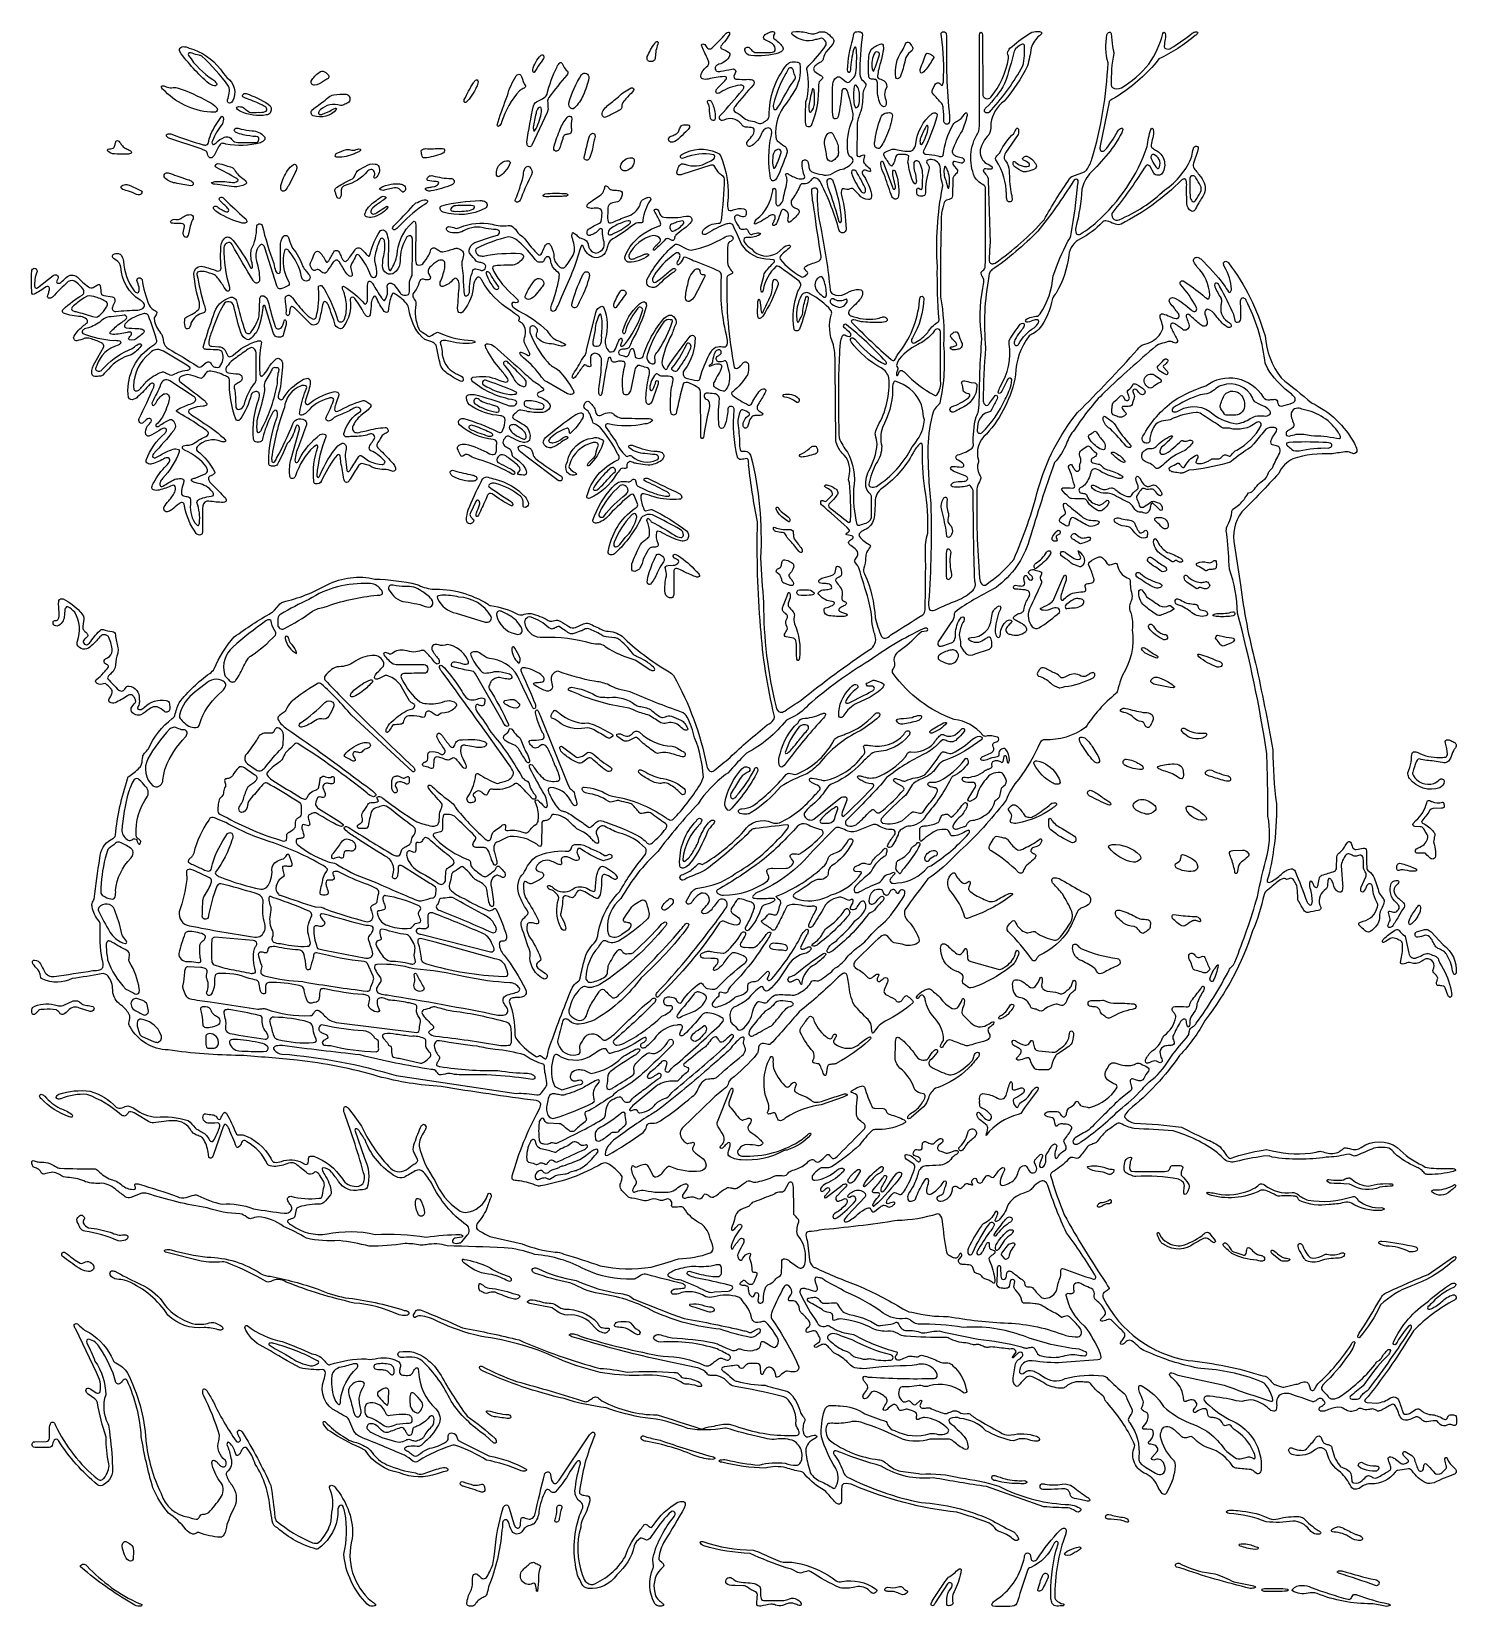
# Model space of a CAD drawing. Header units: metres. Extents: x 2.3 to 24.7, y 0 to 24.7.
import ezdxf

# ---------------------------------------------------------------- set-up
doc = ezdxf.new("R2010")
doc.units = ezdxf.units.M

msp = doc.modelspace()

# ---------------------------------------------------------------- linework, layer by layer
at = {"layer": 'Layer 1', "color": 0}
for points in [[(13.71236, 17.04172, -0.0211), (13.57333, 17.93224, 0.0795), (13.56461, 18.02413, 0.3412), (13.54241, 18.04166, -0.0426), (13.45434, 18.02469, -0.37), (13.39617, 18.0601, -0.0825), (13.34742, 18.805, 0.5372), (13.27247, 18.85417, 0.2657), (13.24428, 18.80462, -0.0896), (13.19991, 18.56448, -0.1258), (13.16597, 18.51672, -0.332), (13.12854, 18.51597, -0.188), (13.10638, 18.56396, -0.0461), (13.11228, 18.94426, 0.4883), (13.02968, 19.05778, -0.0124), (12.91508, 19.06825, 0.3332), (12.87887, 19.04599, 0.3099), (12.88962, 18.98438), (12.90763, 18.97434, -0.1652), (12.95072, 18.92729, -0.0962), (12.95421, 18.83041, 0.0271), (12.86855, 18.39302, -0.1465), (12.85242, 18.35776, -0.4547), (12.83178, 18.35776, -0.1614), (12.81994, 18.39302), (12.81551, 19.08753, 0.186), (12.78067, 19.15042, 0.0393), (12.65659, 19.21891, 0.1766), (12.56636, 19.2307, 0.2412), (12.54166, 19.20501, 0.009), (12.43403, 18.74786, -0.2846), (12.3936, 18.72288, -0.2846), (12.35323, 18.74791), (12.34691, 18.80043, -0.0421), (12.36204, 19.15975, 0.0487), (12.38816, 19.27478, 0.2118), (12.37722, 19.3132, 0.1642), (12.34012, 19.32829, 0.0348), (12.2118, 19.33352, -0.2161), (12.15862, 19.35294, 0.1301), (12.12897, 19.37043, 0.2725), (12.11209, 19.366, 0.1644), (12.01936, 19.14745, 0.1741), (12.03035, 19.11204, 0.2933), (12.04411, 19.10879, 0.1483), (12.06533, 19.12444, 0.0664), (12.11634, 19.25234, -0.3322), (12.13364, 19.26506, -0.3323), (12.15075, 19.25206, -0.1173), (12.14721, 19.19657, 0.0138), (12.06344, 18.95854, -0.1333), (12.0254, 18.89773, -0.4851), (11.97326, 18.90612), (11.96491, 18.93021, -0.0991), (11.96241, 19.02879, -0.0463), (12.0105, 19.34959, 0.1229), (12.00951, 19.4394, 0.2276), (11.98514, 19.46472), (11.96218, 19.47023, -0.0379), (11.86521, 19.49885, 0.1929), (11.82872, 19.49885, 0.2058), (11.78718, 19.43332), (11.72038, 19.12208, -0.1124), (11.68503, 19.05604, -0.2897), (11.63586, 19.03856, -0.2896), (11.59899, 19.07546, -0.0936), (11.62553, 19.49168), (11.63293, 19.5161, 0.3523), (11.6088, 19.56249, 0.0372), (11.54463, 19.56881, 0.0524), (11.47566, 19.55382, -0.3384), (11.42565, 19.57079, 0.0104), (11.4009, 19.6243, 0.3449), (11.38392, 19.62788, 0.2117), (11.36695, 19.60761, 0.0225), (11.27003, 19.08446, -0.1074), (11.25475, 19.03529, -0.3685), (11.23948, 19.03162, -0.2188), (11.2243, 19.05085, -0.0675), (11.21723, 19.12237, 0.0396), (11.26168, 19.57541, 0.3498), (11.19521, 19.68483, 0.5766), (11.08721, 19.6126, 0.034), (11.09126, 19.51558), (11.09121, 19.49182, -0.3097), (11.07113, 19.48108, -0.1403), (11.02781, 19.4989, 0.1206), (10.99863, 19.51224, 0.2515), (10.98326, 19.50738, 0.0231), (10.88402, 19.36741, -0.1063), (10.82802, 19.30066, -0.2741), (10.81014, 19.30012, -0.2743), (10.8011, 19.31556, -0.1271), (10.82005, 19.36779, 0.0116), (10.96586, 19.6184), (11.00772, 19.66936, 0.1143), (11.02639, 19.74418), (11.17272, 20.33149, -0.3092), (11.26659, 20.43067, -0.3587), (11.29798, 20.40847, -0.1551), (11.32429, 19.92554, 0.2273), (11.3604, 19.74691, 0.1516), (11.38704, 19.71566, 0.3223), (11.48193, 19.76073), (11.51866, 19.85883, -0.1124), (11.55736, 19.92724, -0.3361), (11.57066, 19.92818, -0.2079), (11.58183, 19.9114, -0.1339), (11.579, 19.87359, 0.0252), (11.55868, 19.82079, 0.3204), (11.57056, 19.80415, 0.2323), (11.59734, 19.80749, 0.0728), (11.66805, 19.88848, 0.0846), (11.90759, 20.35897, 0.3524), (11.8849, 20.41074, 0.3524), (11.82947, 20.39965, 0.0555), (11.65141, 20.09983, 0.0255), (11.63293, 20.01836, -0.1904), (11.6186, 20.00031, -0.3772), (11.60606, 20.00285, -0.1693), (11.59739, 20.04302, -0.1463), (11.84724, 20.45953, -0.074), (11.904, 20.49785, -0.4014), (11.96213, 20.4765, -0.0936), (11.96529, 20.42393, -0.056), (11.73396, 19.88042, -0.0216), (11.69511, 19.7867, -0.2455), (11.66009, 19.76304, -0.0453), (11.59277, 19.75818, 0.392), (11.52771, 19.70255, 0.3502), (11.5493, 19.6704, -0.0236), (11.63336, 19.64325, 0.3513), (11.68446, 19.66258, 0.0234), (11.71883, 19.74508), (11.73024, 19.76271, -0.2813), (11.75018, 19.76799, -0.281), (11.76399, 19.75271, -0.0444), (11.77384, 19.72014), (11.78304, 19.66663), (11.78747, 19.64334, 0.2696), (11.81255, 19.61906, 0.1698), (11.89024, 19.61906, 0.2674), (11.91541, 19.64334, -0.1093), (12.2481, 20.24361, -0.0922), (12.32056, 20.2916, -0.2854), (12.39189, 20.26883, -0.2662), (12.43191, 20.16055, 0.0266), (12.36388, 19.98701, 0.0885), (12.21133, 19.5459, 0.2272), (12.26158, 19.44195, 0.3453), (12.28534, 19.4419), (12.30222, 19.47462, -0.0241), (12.59196, 19.87887, -0.0278), (12.65292, 19.96278, -0.2188), (12.69266, 19.97796, -0.3338), (12.73037, 19.93567, -0.1661), (12.56641, 19.43257, 0.5227), (12.58927, 19.30009, 0.0326), (12.76884, 19.26365, 0.307), (12.80571, 19.28826, -0.0613), (12.98183, 19.71797, -0.245), (13.08771, 19.79608, -0.0506), (13.18841, 19.79373), (13.21047, 19.79575, 0.2467), (13.23513, 19.82673, 0.0836), (13.23777, 19.92276, -0.0807), (13.14565, 20.89541, 0.0863), (13.14089, 20.94816, 0.199), (13.11633, 20.97602, 0.0271), (12.69982, 21.14729, 0.0218), (12.59088, 21.19882, 0.2439), (12.55151, 21.19712), (12.54171, 21.18227, -0.0656), (12.47816, 21.08563, -0.5076), (12.45619, 21.08643, -0.1927), (12.45581, 21.12801, -0.0592), (12.47391, 21.16639, 0.0682), (12.49395, 21.21089, 0.4099), (12.46373, 21.27043, 0.1759), (12.44143, 21.26982, 0.0991), (12.11615, 20.95985, 0.0711), (12.06424, 20.8625, 0.1878), (12.06759, 20.82177, 0.3397), (12.09352, 20.8065), (12.11214, 20.8106, 0.0276), (12.22165, 20.88853, -0.0139), (12.36916, 21.01576, -0.1943), (12.40961, 21.02491, -0.5703), (12.42225, 20.99191, -0.0983), (12.3883, 20.9641, 0.0469), (12.14533, 20.75554, -0.3249), (12.02271, 20.73621, -0.3299), (11.97392, 20.79419, -0.1013), (11.97873, 20.856, -0.0906), (12.40537, 21.39616, -0.2814), (12.44605, 21.40634), (12.47533, 21.39479), (12.59894, 21.33478, 0.1725), (12.69322, 21.31682, 0.0802), (13.18148, 21.5094, -0.1618), (13.28289, 21.54207, -0.1905), (13.32013, 21.52939), (13.32696, 21.51425, -0.1947), (13.32442, 21.4854, -0.1761), (13.28604, 21.45047, 0.0649), (13.26134, 21.43505, 0.1978), (13.24621, 21.39715, 0.0228), (13.23999, 21.1917, 0.1175), (13.25781, 21.05654, 0.0573), (13.31706, 20.97202, -0.4627), (13.30467, 20.93878), (13.25097, 20.91606, 0.1973), (13.23126, 20.87881, 0.0567), (13.347, 19.47594, 0.3737), (13.37793, 19.45458, 0.126), (13.44737, 19.49371), (13.49286, 19.54637, -0.5019), (13.56527, 19.53364), (13.56989, 19.51144, -0.0819), (13.55415, 19.35398, -0.0879), (13.32192, 19.08729, 0.2393), (13.30349, 19.06419, 0.18), (13.32225, 19.02921, 0.0411), (13.5689, 18.87958, 0.3656), (13.61397, 18.88972, -0.0579), (13.7355, 19.08574, -0.2232), (13.80721, 19.13434), (13.8246, 19.13335, -0.3301), (13.84181, 19.10879), (13.83743, 19.08644, -0.0242), (13.73805, 18.9123, 0.0752), (13.70698, 18.85851, 0.2205), (13.71467, 18.8099), (13.73381, 18.79072, 0.0136), (13.78868, 18.7505, -0.4166), (13.78939, 18.72717, -0.1965), (13.75512, 18.71548), (13.6713, 18.71326, 0.1952), (13.62293, 18.69506, 0.1634), (13.57677, 18.60238, -0.0412), (13.55542, 18.53671), (13.54109, 18.52002, -0.4038), (13.49371, 18.53482, -0.194), (13.48914, 18.59828, -0.154), (13.56763, 18.71095, 0.1355), (13.58653, 18.73325, 0.2944), (13.58455, 18.74753, 0.1296), (13.48018, 18.8026, 0.3806), (13.43766, 18.77869, 0.0687), (13.40136, 18.59583, -0.0344), (13.42969, 18.27478, 0.0808), (13.43751, 18.18187, 0.2362), (13.46109, 18.1573), (13.48093, 18.15504, -0.0273), (13.52416, 18.15226, -0.1594), (13.56654, 18.13727, -0.1473), (13.60944, 18.07641, -0.0726), (13.76068, 16.47718, 0.0072), (13.80782, 15.77004, 0.061), (14.00304, 14.1339, 0.2804), (14.06796, 14.05295, 0.1995), (14.13933, 14.07162, -0.0094), (14.39824, 14.23973, -0.0255), (15.47526, 15.03682, 0.3474), (15.56224, 15.25425, -0.0244), (15.51166, 15.44046, 0.0666), (15.4566, 15.81973, 0.0069), (15.3039, 16.32312), (15.2891, 16.35461), (15.25464, 16.39873), (15.24049, 16.41627, -0.3218), (15.24016, 16.44366), (15.27915, 16.4991, 0.3624), (15.26619, 16.60102, 0.0382), (15.17944, 16.67113, -0.095), (15.14588, 16.70196, -0.3208), (15.14814, 16.73331), (15.16436, 16.75004, -0.0169), (15.20919, 16.78347, 0.273), (15.2138, 16.80655, 0.2729), (15.19585, 16.82175), (15.11363, 16.83811, -0.3798), (15.10491, 16.85263, -0.2287), (15.12009, 16.87342), (15.13555, 16.88261, 0.1298), (15.1562, 16.9017, 0.28), (15.15648, 16.91551), (15.12245, 16.9529, 0.007), (14.7173, 17.31378, -0.3593), (14.71589, 17.37836, -0.2677), (14.73894, 17.37761, -0.0558), (14.76275, 17.36719, 0.262), (14.78924, 17.37044, -0.0078), (14.87726, 17.45426, 0.2246), (14.89168, 17.49075), (14.88419, 17.5089, 0.1409), (14.80815, 17.5732, -0.0765), (14.76972, 17.59734, -0.4131), (14.77071, 17.61526, -0.2056), (14.80107, 17.62553, -0.0781), (14.92949, 17.56995, -0.481), (14.96028, 17.46133, -0.0453), (14.85015, 17.33909), (14.83247, 17.32052, 0.2878), (14.83158, 17.28163), (14.87099, 17.24702, -0.0073), (15.13659, 17.0379, 0.3159), (15.16158, 17.03776, 0.1654), (15.17558, 17.07302, 0.0309), (15.15667, 17.6566), (15.14446, 17.70388), (15.15578, 17.796, 0.261), (15.04372, 18.12581, -0.1476), (14.94279, 18.31618), (14.93345, 19.49432, 0.0573), (14.9062, 19.82517, -0.1845), (14.8765, 20.31178, 0.2037), (14.86632, 20.365, 0.0924), (14.53632, 20.62948, 0.417), (14.4022, 20.6044, 0.1475), (14.32851, 20.2298, 0.1211), (14.34025, 20.18765, 0.5641), (14.36067, 20.19058, -0.02), (14.40885, 20.28293), (14.42115, 20.30249, -0.0771), (14.46688, 20.54778, -0.1213), (14.48159, 20.58403, -0.4933), (14.50101, 20.58403, -0.1941), (14.50968, 20.54759, -0.0338), (14.37123, 20.07008, -0.2819), (14.32931, 20.04294, -0.2818), (14.28609, 20.06791, -0.1247), (14.34784, 20.66648, 0.0739), (14.39301, 20.7603, 0.2648), (14.36543, 20.82531, 0.01), (14.04702, 21.058, 0.2388), (14.0079, 21.05947, 0.1746), (13.80287, 20.68591, -0.133), (13.78647, 20.65555, -0.4996), (13.77529, 20.65687, -0.1558), (13.76601, 20.73206), (13.80924, 20.90187, -0.1281), (13.83729, 20.97305, -0.0245), (13.9715, 21.12193, 0.4824), (13.96429, 21.16125), (13.91248, 21.16742, -0.2704), (13.46057, 21.40941, 0.0077), (13.33012, 21.70023, 0.3269), (13.28251, 21.73069, 0.0719), (13.21203, 21.723, 0.0465), (12.92257, 21.5753, -0.1221), (12.88179, 21.55668, -0.496), (12.84573, 21.591, -0.1865), (12.86808, 21.638, -0.1971), (13.09436, 21.73564, 0.1698), (13.1316, 21.74983, 0.1732), (13.14565, 21.78726, 0.0299), (13.19261, 22.43429, 0.1966), (13.17564, 22.47286), (13.15423, 22.48723, -0.087), (13.1044, 22.52707, -0.0176), (13.04378, 22.62258, 0.3316), (12.97957, 22.64832), (12.52365, 22.50124, -0.136), (12.47198, 22.49586, -0.2769), (12.4485, 22.51915, -0.1658), (12.45378, 22.56799, -0.0853), (12.48853, 22.64281, -0.1715), (12.51861, 22.66826, -0.1304), (12.57075, 22.66294, 0.2269), (12.93261, 22.69476, 0.0952), (13.02464, 22.74954, 0.2044), (13.04104, 22.78673, 0.3124), (13.0219, 22.81106, 0.1517), (12.56169, 22.76165), (12.53393, 22.75529, -0.5056), (12.50013, 22.78763, -0.2408), (12.5211, 22.81615, -0.2352), (13.06956, 22.8499, -0.1872), (13.1342, 22.79022, -0.1241), (13.24234, 22.04621, 0.0934), (13.24913, 21.95395, 0.3174), (13.27506, 21.9342, 0.0902), (13.33074, 21.9466, -0.139), (13.49823, 21.96305, -0.198), (13.53119, 21.9392), (13.53571, 21.91935, -0.033), (13.53439, 21.87805, -0.331), (13.49823, 21.83581, -0.0925), (13.4567, 21.84062, 0.0288), (13.41828, 21.85576, 0.2834), (13.3697, 21.85547, 0.2835), (13.34813, 21.81191), (13.35525, 21.79202, 0.0411), (13.43516, 21.65535, 0.172), (13.45434, 21.64489, 0.0804), (13.50003, 21.64489), (13.5228, 21.64955, -0.2742), (13.55613, 21.63371, -0.0724), (13.5672, 21.60948, 0.1807), (13.59884, 21.56536, 0.2123), (13.62571, 21.56092, -0.0301), (13.71024, 21.58582, -0.1614), (13.75177, 21.57813, -0.5518), (13.75097, 21.55729, -0.1411), (13.56409, 21.51265), (13.53656, 21.51355, 0.2551), (13.50158, 21.49393, 0.2869), (13.51082, 21.42784, 0.0457), (13.61529, 21.33261, 0.3712), (14.0202, 21.26788), (14.1135, 21.34968, -0.1848), (14.20467, 21.39206, -0.3055), (14.22549, 21.38195, -0.3054), (14.22395, 21.35887, 0.0225), (14.14023, 21.28514, 0.085), (14.0706, 21.21226, 0.2983), (14.07093, 21.17105, 0.0926), (14.40309, 20.89197, 0.1846), (14.44425, 20.89734, 0.0805), (14.49667, 20.94232, 0.3492), (14.49644, 20.96876), (14.48097, 20.98144, -0.0419), (14.45241, 21.01562, -0.1651), (14.44915, 21.02675, -0.2501), (14.47428, 21.06319, -0.0372), (14.5812, 21.10849, 0.0816), (14.68157, 21.14696, 0.2971), (14.71329, 21.21711, -0.0111), (14.60444, 21.94509, -0.0377), (14.56489, 22.24567, -0.175), (14.57814, 22.2832, -0.1834), (14.62646, 22.29291), (14.64041, 22.28381, -0.166), (14.65418, 22.24586, 0.0729), (14.70537, 21.6645, -0.0247), (14.85392, 20.6868, 0.2556), (14.8997, 20.61962, 0.1952), (15.08176, 20.62217, -0.0845), (15.24162, 20.69057, -0.1201), (15.33336, 20.68958, -0.3326), (15.36424, 20.64385, -0.1571), (15.33435, 20.55523, -0.0298), (15.15931, 20.37255, 0.1695), (15.13956, 20.33554, 0.323), (15.17798, 20.28368, 0.1255), (15.57243, 20.23399, 0.0304), (15.66949, 20.26105, -0.4192), (15.74789, 20.22688), (15.74751, 20.2099, -0.2178), (15.71569, 20.18454, -0.0726), (15.61688, 20.17657, -0.03), (15.3402, 20.18926, 0.0154), (15.22715, 20.21792, 0.2351), (15.19057, 20.20929, 0.2578), (15.18633, 20.19784, 0.1369), (15.19524, 20.1778, 0.0224), (15.81017, 19.59709, 0.135), (15.85203, 19.57909, 0.2526), (15.87565, 19.59804, -0.0138), (15.90907, 19.66446, 0.1515), (16.25972, 20.51827, -0.0772), (16.26618, 20.57036, -0.3544), (16.2995, 20.5881, -0.3545), (16.32374, 20.55914, -0.1318), (16.14545, 19.93511, 0.1154), (16.12994, 19.88089, 0.3139), (16.14813, 19.85544, 0.1855), (16.20268, 19.8659, 0.0782), (16.38724, 20.01959, -0.1129), (16.53612, 20.17719), (16.55408, 20.1885, 0.3076), (16.56431, 20.21608, -0.0234), (16.539, 21.05004, -0.062), (16.61791, 22.29678, 0.1407), (16.61956, 22.35165, -0.076), (16.58854, 22.59288, 0.401), (16.43886, 22.73657, 0.272), (16.37235, 22.71541, 0.3213), (16.37136, 22.68693, 0.0565), (16.3872, 22.66303, -0.292), (16.40643, 22.57973, 0.0805), (16.35174, 22.21154, -0.1644), (16.33751, 22.17411), (16.32167, 22.16633, -0.112), (16.24383, 22.16629, -0.2296), (16.21937, 22.18981, -0.1168), (16.21781, 22.27, -0.4789), (16.24746, 22.28735), (16.2708, 22.27132, 0.3254), (16.29249, 22.27057, 0.1604), (16.30427, 22.30588, 0.0166), (16.30597, 22.42095, 0.1498), (16.25864, 22.69169, 0.4278), (16.18095, 22.70734, 0.1724), (16.16727, 22.66996, 0.0463), (16.16855, 22.60085, -0.0412), (16.20881, 22.39912, -0.1556), (16.19815, 22.36061, -0.4247), (16.1767, 22.36066), (16.15304, 22.3995, -0.0585), (16.07704, 22.69598, -0.0106), (16.09048, 22.78489, 0.2923), (16.0819, 22.80022, 0.1007), (16.03655, 22.81379, -0.0293), (15.96706, 22.81639, 0.0915), (15.9135, 22.81101, 0.2272), (15.88824, 22.78621), (15.87126, 22.73167, -0.0802), (15.827, 22.63875, -0.3503), (15.81295, 22.63616, -0.1347), (15.78862, 22.65945, 0.0313), (15.75529, 22.71512, -0.0499), (15.704, 22.79498, -0.3165), (15.7098, 22.8492), (15.72639, 22.85886, -0.0172), (15.8277, 22.89771, -0.1352), (15.88489, 22.89356, 0.0585), (16.1115, 22.86749, 0.1809), (16.15313, 22.88507, 0.1236), (16.20018, 22.98492, -0.1978), (16.45767, 23.45951, -0.2408), (16.51099, 23.46856, -0.2555), (16.53456, 23.44768), (16.53112, 23.40643, -0.0401), (16.32049, 22.8747, 0.2325), (16.32402, 22.83487, 0.2001), (16.36004, 22.82011, -0.0471), (16.54644, 22.79385, 0.0887), (16.60283, 22.78273, 0.3135), (16.62932, 22.80253, -0.1005), (16.78598, 23.28725, -0.1376), (16.84934, 23.34043, 0.1511), (16.95781, 23.4432, -0.0961), (16.98728, 23.47304, -0.4365), (16.99788, 23.47059, -0.1726), (17.00604, 23.4274, -0.0403), (16.92863, 23.18594, 0.0689), (16.77367, 22.87074, 0.2635), (16.78928, 22.82058, 0.1388), (16.84971, 22.78636), (16.935, 22.7641, -0.368), (16.95905, 22.71328, -0.3679), (16.91274, 22.68142, -0.038), (16.82666, 22.70329), (16.8054, 22.70824, 0.3771), (16.78136, 22.69249, 0.1967), (16.78909, 22.65247), (16.85349, 22.57063, -0.285), (16.85009, 22.53447, -0.0077), (16.79833, 22.47606, 0.1982), (16.78013, 22.43443), (16.77561, 22.1644, -0.1708), (16.76175, 22.12692, -0.0616), (16.68146, 22.09882, 0.1975), (16.64714, 22.06144, 0.0299), (16.60278, 21.89866, 0.0107), (16.58986, 20.5787, -0.0535), (16.63639, 19.82432, -0.0728), (16.58383, 18.9419, -0.1142), (16.56054, 18.88604), (16.53881, 18.86572, 0.1131), (16.47653, 18.78152, 0.063), (16.38965, 18.22392, 0.0283), (16.43457, 17.32646, -0.0258), (16.40087, 15.77621, 0.0888), (16.40742, 15.68344, 0.2217), (16.43189, 15.65746, 0.2008), (16.51128, 15.66368, -0.0244), (16.84872, 15.80822, 0.0835), (17.09915, 15.96917, 0.1522), (17.1371, 16.05365, 0.0694), (17.12635, 16.11069, -0.0103), (17.10363, 17.50999, 0.1675), (17.06605, 17.60026, 0.1962), (17.03697, 17.61865), (17.03583, 17.61851), (17.00293, 17.60635, -0.0862), (16.89488, 17.5915, -0.0715), (16.77891, 17.5947), (16.76094, 17.60639, -0.2873), (16.76226, 17.63656, -0.1514), (16.80479, 17.67008), (16.83161, 17.67466, -0.008), (16.96069, 17.68116, 0.2166), (17.01316, 17.70916, 0.3145), (17.01457, 17.7374, 0.1656), (16.97568, 17.76908, -0.0208), (16.81384, 17.82811, -0.133), (16.74911, 17.87789, -0.3395), (16.74911, 17.90236, -0.1804), (16.78423, 17.914, -0.0194), (16.91383, 17.9057), (16.9365, 17.90839, 0.5286), (16.95074, 17.95044), (16.93386, 17.96718, 0.0371), (16.84288, 18.02431, -0.5067), (16.85627, 18.09724, 0.0828), (17.07039, 18.18922, 0.2201), (17.10551, 18.25131, -0.0785), (17.14785, 18.69275, 0.0069), (17.18716, 18.78657), (17.19782, 18.88128, -0.0202), (17.2385, 19.91932, -0.092), (17.25514, 20.71641, -0.0064), (17.27084, 20.83639, 0.102), (17.26636, 20.85878, 0.0396), (17.23954, 20.91054, -0.129), (17.2262, 20.95354, -0.2325), (17.23662, 20.9773), (17.25326, 20.99186, 0.2431), (17.29177, 21.06102, 0.0059), (17.29371, 22.29282, 0.2001), (17.27603, 22.33162), (17.25444, 22.34576, -0.1579), (17.12456, 22.46503, -0.247), (17.17486, 23.15148), (17.19164, 23.18174), (17.19824, 23.26929), (17.20182, 24.69706, -0.1537), (17.21535, 24.73237, -0.4678), (17.23534, 24.73237, -0.1606), (17.24713, 24.69706), (17.25142, 23.76664, 0.3067), (17.29902, 23.69754, 0.3068), (17.38087, 23.71611, 0.1349), (17.65388, 24.32222, 0.142), (17.65515, 24.35899), (17.64355, 24.38851, -0.1682), (17.64388, 24.42697, -0.0773), (17.67853, 24.48553, -0.038), (17.97016, 24.70573, -0.181), (18.08316, 24.74722, -0.0771), (18.16033, 24.74439, -0.4959), (18.17429, 24.7145), (18.14166, 24.68235, 0.1419), (18.01051, 24.49071, -0.0393), (17.95389, 24.20828, -0.0633), (17.58675, 23.65388, 0.1956), (17.37804, 23.31063, 0.0254), (17.37913, 23.27348, -0.1799), (17.34537, 23.12508, 0.1306), (17.2122, 22.88866, 0.2311), (17.28522, 22.68934, -0.0129), (17.38615, 22.6347, -0.264), (17.40162, 22.60424, -0.3732), (17.3838, 22.58567, -0.0411), (17.30219, 22.59076), (17.28046, 22.58887, 0.5526), (17.26632, 22.54447), (17.29734, 22.50534, -0.1733), (17.33929, 22.41289), (17.36772, 21.42892, 0.0288), (17.35372, 21.14692), (17.35994, 21.12311, 0.2464), (17.39459, 21.0993, 0.1557), (17.44452, 21.11128, 0.0626), (18.21492, 21.78933, -0.0253), (18.61691, 22.43354, -0.1368), (18.66504, 22.47663), (18.84848, 22.54428, 0.1444), (18.8919, 22.58392, 0.0391), (18.96817, 22.7419, 0.0598), (19.22105, 24.25665, -0.1137), (19.20356, 24.69724, -0.1849), (19.23024, 24.73251, -0.5286), (19.26956, 24.71884), (19.27592, 24.66684, 0.0487), (19.29978, 24.4604, -0.0884), (19.3117, 24.40548, 0.0598), (19.27088, 23.90854, 0.2222), (19.28922, 23.86885, 0.2362), (19.42956, 23.8639, 0.0856), (19.86167, 24.23619, 0.0926), (20.08291, 24.71912), (20.09145, 24.73241, -0.474), (20.1111, 24.73237), (20.1186, 24.71884, -0.0967), (20.11959, 24.62898, 0.0296), (20.10295, 24.51947, 0.3076), (20.12482, 24.48058, 0.238), (20.20907, 24.48586, 0.0178), (20.54487, 24.72204, -0.1156), (20.59394, 24.74434, -0.2226), (20.62529, 24.7367, -0.3643), (20.62529, 24.71492, -0.0587), (20.59135, 24.68503, -0.0619), (20.01875, 24.31727), (19.97731, 24.26353, -0.0753), (19.35135, 23.72016, -0.0198), (19.26239, 23.67193, 0.1876), (19.23618, 23.6386), (19.09782, 22.95112, 0.1185), (19.09541, 22.89554, 0.2521), (19.11776, 22.8697, 0.2605), (19.17235, 22.88385, 0.0478), (19.36464, 23.16765, -0.116), (19.41603, 23.22549), (19.43376, 23.22926, -0.4306), (19.45224, 23.20932), (19.43673, 23.15572, -0.0466), (19.22157, 22.83076, -0.0205), (18.92895, 22.50996, 0.1144), (18.81057, 22.27014, -0.0464), (18.71388, 21.66841, 0.1125), (18.71775, 21.57676, 0.3145), (18.74424, 21.55663, 0.1343), (18.79869, 21.57271, 0.0516), (19.0445, 21.75958, 0.1278), (19.83697, 22.94122, -0.0635), (19.89472, 23.21017), (19.90297, 23.22375, -0.478), (19.92253, 23.22379), (19.93003, 23.21026, -0.1203), (19.92319, 23.07657, 0.0301), (19.89717, 22.96545, 0.233), (19.91098, 22.92486, 0.0458), (19.96506, 22.88597, -0.4512), (20.0715, 22.52137, -0.1946), (20.046, 22.49633, -0.1142), (19.96765, 22.49666, -0.1694), (19.93875, 22.52335), (19.88109, 22.62725), (19.86304, 22.64521, 0.2986), (19.82146, 22.64573), (19.78813, 22.60349, -0.0338), (19.29402, 21.912, 0.3397), (19.29706, 21.81344, 0.3397), (19.39302, 21.79093, 0.0924), (20.11073, 22.25911, 0.1575), (20.53728, 22.79093, -0.0282), (20.56089, 22.90982, -0.2247), (20.59215, 22.94513, -0.2878), (20.62611, 22.9423, -0.2877), (20.63835, 22.91053), (20.62407, 22.86202), (20.56363, 22.68226, 0.2048), (20.57348, 22.59835, 0.0069), (20.67616, 22.46418, -0.2646), (20.73169, 22.19665, -0.0061), (20.63529, 22.03947, -0.0207), (20.58178, 21.93972, -0.3504), (20.53105, 21.92515, -0.2418), (20.45954, 22.04456, -0.0131), (20.45473, 22.31677, 0.0895), (20.44794, 22.41034, 0.3128), (20.42262, 22.43194, 0.1605), (20.37774, 22.41633, -0.0809), (19.42551, 21.72291, -0.1919), (19.33692, 21.72041, -0.0248), (19.23043, 21.76171, 0.0754), (19.18442, 21.77354, 0.188), (19.12818, 21.74865, -0.0749), (18.78988, 21.49063, 0.2741), (18.60366, 21.23606, -0.0998), (18.40552, 20.6398, 0.046), (18.34669, 20.55367, -0.127), (18.13285, 20.07225, -0.0843), (18.03753, 19.99946, 0.067), (17.98166, 19.96504, 0.1642), (17.76782, 19.35407, -0.1407), (17.3086, 18.42244, 0.3055), (17.18311, 18.01385, -0.124), (17.17665, 17.952, 0.1083), (17.16736, 17.88854, 0.0801), (17.20296, 17.78426, -0.0331), (17.21898, 17.7449, -0.0929), (17.22101, 17.72981, -0.1202), (17.19914, 17.67357, 0.1336), (17.16109, 17.55939, 0.0268), (17.20258, 16.1601, 0.2042), (17.23784, 16.06652, 0.3052), (17.29724, 16.04974), (17.37078, 16.10414, 0.0631), (17.73822, 16.45441, 0.0438), (18.12172, 17.56227, -0.0998), (18.74019, 18.76007, 0.0148), (19.68437, 19.75097, -0.136), (19.78153, 19.83314), (19.85356, 19.85261, 0.1887), (20.06052, 20.03401, 0.2202), (20.08004, 20.12029, 0.0221), (20.04421, 20.23645, -0.1381), (20.03865, 20.28802, -0.2663), (20.06094, 20.31145), (20.08037, 20.31145, -0.068), (20.19379, 20.27058, 0.0922), (20.29015, 20.23748, 0.4332), (20.33734, 20.27506, 0.2028), (20.32334, 20.32248, 0.018), (20.19841, 20.47852), (20.18653, 20.50257, -0.3515), (20.20242, 20.55805, -0.2588), (20.26922, 20.55985, -0.0709), (20.52431, 20.37646, 0.0796), (20.56768, 20.35053, 0.2608), (20.60266, 20.35977, 0.3199), (20.60554, 20.4211, 0.0577), (20.35983, 20.77142, -0.3682), (20.36256, 20.82067, -0.3683), (20.41164, 20.82578, -0.0314), (20.7102, 20.6052, 0.0573), (20.78091, 20.55004, 0.4089), (20.81202, 20.55966), (20.81872, 20.60708, 0.1878), (20.62345, 21.0482, -0.0171), (20.56726, 21.13112, -0.5623), (20.62034, 21.20066, -0.1183), (20.67837, 21.1752, -0.0328), (21.04203, 20.77072, 0.0166), (21.11374, 20.65672, 0.474), (21.14471, 20.65687, 0.1491), (21.15937, 20.70071, 0.1215), (21.05533, 21.04311, -0.1053), (21.03492, 21.09784, -0.4848), (21.06999, 21.13909, -0.2), (21.11402, 21.11274, -0.093), (21.68695, 19.96514, 0.1399), (21.93921, 19.30547, -0.008), (22.41997, 18.91183, -0.1611), (23.0911, 18.27389, -0.1059), (23.13018, 18.17347, -0.4726), (23.07865, 18.11511), (23.05852, 18.12171, 0.1015), (22.9723, 18.14608, 0.0196), (22.7412, 18.11054, 0.0957), (22.1242, 18.0345, 0.1646), (21.90286, 17.80397, -0.0097), (21.32145, 17.19955, 0.2188), (21.20793, 16.6658), (21.30311, 16.05318, 0.0344), (21.53769, 14.82416, -0.01), (21.81013, 13.46192, 0.0321), (21.86496, 12.61142, -0.0453), (21.82131, 11.90437, -0.0445), (21.72226, 11.41602), (21.72348, 11.39433, 0.3758), (21.75252, 11.3783), (21.77709, 11.38603, 0.0598), (21.93987, 11.50262, -0.1551), (22.09799, 11.59214, -0.2898), (22.15904, 11.55669, -0.0132), (22.34789, 11.06956, 0.156), (22.38504, 11.02855), (22.40427, 11.02204, 0.2301), (22.4178, 11.03392, 0.0744), (22.43091, 11.08545, 0.0696), (22.398, 11.28562, -0.1623), (22.40017, 11.40202, -0.5361), (22.40993, 11.40315, -0.0662), (22.4435, 11.35091), (22.45467, 11.32442, 0.2074), (22.48904, 11.29924, 0.3054), (22.5061, 11.3057, 0.1074), (22.52482, 11.34969, -0.0361), (22.54311, 11.45241, -0.2034), (22.58073, 11.4905, 0.0108), (22.7809, 11.55514, 0.2771), (22.80989, 11.60416), (22.81432, 11.78104, -0.144), (22.82884, 11.82385, 0.1304), (22.94651, 11.95213, -0.0667), (22.99559, 12.0186, -0.2985), (23.01694, 12.021, -0.1788), (23.04014, 11.99606, -0.0166), (23.06442, 11.92879, 0.2947), (23.12155, 11.89551, 0.0448), (23.2322, 11.91847, -0.2339), (23.26741, 11.91092, -0.181), (23.28132, 11.87425, -0.0052), (23.28448, 11.63471, 0.0763), (23.29155, 11.58234, 0.0757), (23.31856, 11.55424, -0.131), (23.40007, 11.4501, -0.0107), (23.48215, 11.21014, 0.0273), (23.54508, 11.12467, -0.155), (23.56074, 11.07942), (23.55517, 11.05552, -0.0105), (23.51883, 10.96312, 0.0808), (23.48649, 10.87232, -0.248), (23.40059, 10.65824, -0.083), (23.33148, 10.602, -0.2726), (23.26001, 10.61878), (23.2338, 10.6449, -0.0323), (23.1636, 10.7109, -0.4438), (23.1752, 10.7488, -0.0907), (23.23144, 10.76719, 0.2899), (23.4532, 10.99607), (23.4598, 11.01662, 0.1182), (23.44335, 11.0707, -0.083), (23.38489, 11.23749, 0.0486), (23.37103, 11.33078, 0.29), (23.32982, 11.35577, 0.2899), (23.28962, 11.32923, -0.0647), (23.23521, 11.23423, -0.2789), (23.21035, 11.22793, -0.2786), (23.19321, 11.24696, -0.1371), (23.19877, 11.30594), (23.27001, 11.46721, 0.1366), (23.27609, 11.51987, -0.0177), (23.24969, 11.56669, -0.111), (23.23644, 11.60431, 0.0135), (23.23267, 11.71113, 0.1143), (23.22211, 11.78095, 0.3644), (23.17619, 11.80759, 0.0212), (23.13999, 11.79731, -0.1863), (23.07389, 11.79575, 0.0445), (23.03655, 11.81527), (23.01859, 11.82493, 0.3064), (22.96419, 11.81414, 0.1731), (22.88263, 11.62241, -0.0157), (22.90578, 11.34478, -0.0912), (22.89956, 11.25191, -0.2345), (22.87646, 11.22754, -0.2882), (22.8073, 11.25446, -0.1172), (22.76331, 11.34111, 0.0804), (22.73456, 11.40975, 0.1839), (22.6992, 11.44001, 0.3059), (22.68558, 11.43445, 0.1203), (22.67374, 11.40178, 0.0094), (22.66747, 11.3222, -0.1591), (22.6521, 11.28364), (22.6176, 11.25399, 0.3599), (22.56225, 10.98721, -0.2668), (22.55881, 10.95581, -0.202), (22.52402, 10.93488, 0.0353), (22.36331, 10.90423, -0.2536), (22.29603, 10.94284, 0.0084), (22.21716, 11.07649, -0.1459), (22.20147, 11.13226, 0.0118), (22.19373, 11.286, 0.132), (22.17337, 11.3569, 0.0611), (22.12712, 11.4295, 0.1957), (22.08908, 11.4451), (22.07324, 11.43982, -0.0431), (22.04651, 11.4279, -0.246), (22.00964, 11.43407, 0.1779), (21.97975, 11.44246), (21.92625, 11.41861, 0.0298), (21.7282, 11.25851, 0.1725), (21.67205, 11.18799, -0.0447), (21.49258, 10.61638, -0.0859), (20.74885, 9.21619, -0.0621), (20.34555, 8.65651, -0.0689), (19.55058, 7.80294, 0.0801), (19.48354, 7.72153, 0.2806), (19.48689, 7.68325, 0.199), (19.63543, 7.59664, -0.0227), (20.37444, 7.53338, 0.0119), (20.78798, 7.3309, -0.076), (20.9823, 7.22162, -0.0176), (21.07235, 7.10428, 0.086), (21.1267, 7.04371, 0.2368), (21.15277, 7.04352, -0.055), (21.65805, 7.17028), (21.70472, 7.1807), (21.8008, 7.16335, 0.1174), (22.48937, 7.1411, -0.0822), (22.55183, 7.15393, -0.0106), (22.65286, 7.13083, 0.1863), (22.85406, 7.147, -0.0101), (22.91851, 7.1956, -0.2187), (22.96042, 7.20781, -0.0369), (23.03165, 7.19287, 0.2429), (23.19939, 7.21498, -0.3122), (23.76618, 7.21422, 0.0975), (24.16728, 6.92948), (24.20188, 6.90652), (24.2964, 6.88846, 0.0087), (24.64413, 6.88149, -0.1589), (24.67939, 6.8698, -0.4833), (24.67939, 6.85033), (24.64403, 6.83774, -0.0642), (24.26316, 6.78984, -0.0755), (24.21027, 6.7963, -0.0586), (24.18062, 6.82364, 0.0427), (24.12782, 6.87385, -0.0154), (24.05955, 6.9102, -0.0907), (23.72116, 7.12324, 0.1374), (23.634, 7.20201, 0.0991), (23.39932, 7.20314, 0.0121), (23.13141, 7.08628, -0.1287), (23.0787, 7.07986), (23.01727, 7.11037), (22.96641, 7.10268, -0.0499), (22.65045, 7.06025, -0.0782), (21.79891, 7.06303), (21.75153, 7.08001), (21.65678, 7.07605, 0.0204), (21.23188, 6.99265, -0.255), (21.0508, 7.02452, 0.0182), (20.93912, 7.13087, 0.0922), (20.24254, 7.47261, 0.0118), (19.63067, 7.51023, -0.0671), (19.41825, 7.59132, 0.2983), (19.34706, 7.58123, -0.0214), (19.18626, 7.46653, 0.0306), (19.04968, 7.30855, -0.135), (18.99783, 7.27494, -0.0143), (18.92952, 7.25099, 0.1118), (18.89105, 7.21681, -0.0249), (18.76414, 7.05705, -0.2038), (18.72991, 7.03965), (18.70992, 7.04583, -0.0253), (18.66858, 7.05601, 0.1699), (18.6295, 7.05351), (18.59013, 7.02023, -0.065), (18.37243, 6.84198, 0.0985), (18.3258, 6.81025, 0.2335), (18.31812, 6.77065, 0.0246), (18.53257, 6.15299, 0.0194), (19.19003, 5.07988, -0.0176), (19.2359, 5.00251, -0.3054), (19.23246, 4.98672, -0.0648), (19.17584, 4.94524), (19.15491, 4.9342, 0.2172), (19.13883, 4.8979, 0.106), (19.14783, 4.84124, 0.2368), (20.47839, 3.86623, -0.054), (21.65216, 3.62566), (21.69166, 3.61802, -0.1499), (21.74913, 3.57734, 0.0073), (21.82093, 3.49762, 0.0897), (21.86718, 3.48004, 0.0082), (21.92969, 3.45882, 0.2116), (22.00262, 3.45213, -0.0227), (22.16936, 3.4921, 0.0923), (22.25559, 3.51964, -0.2149), (22.34247, 3.5243, -0.2379), (22.37373, 3.48994, -0.0243), (22.39485, 3.42445, 0.3131), (22.42637, 3.39453, 0.313), (22.46542, 3.41356), (22.47815, 3.43629, -0.0849), (22.51926, 3.50002, 0.0645), (23.04023, 4.11458, -0.0901), (23.07111, 4.16083, -0.3121), (23.09112, 4.16213, -0.3122), (23.0994, 4.14385, -0.0919), (22.98489, 3.93468, -0.0503), (22.61321, 3.50021, 0.125), (22.58323, 3.46019, 0.3515), (22.59153, 3.39735, -0.0142), (22.67846, 3.30202, 0.1267), (22.72046, 3.26643, 0.1741), (22.84115, 3.28552, 0.0827), (23.41195, 3.7991, -0.069), (23.45127, 3.84921, 0.1619), (23.51722, 3.90531, -0.0906), (23.62377, 4.03679, -0.3557), (23.64955, 4.03679, -0.2804), (23.65611, 4.00549, -0.1161), (23.62551, 3.95674), (23.53797, 3.86383, 0.0455), (23.23078, 3.46589, 0.0097), (23.0242, 3.29971, 0.3462), (23.02298, 3.27473, 0.222), (23.05475, 3.25677, 0.0133), (23.10774, 3.25658, 0.0764), (23.15814, 3.26134, 0.1296), (23.1876, 3.2925, -0.084), (23.22814, 3.3454, 0.0248), (23.32375, 3.42139, 0.0191), (23.98087, 4.36114), (23.9904, 4.38353, 0.3064), (23.98139, 4.41691, 0.2297), (23.96772, 4.42105, 0.1334), (23.94599, 4.41115, 0.0461), (23.73922, 4.11807, -0.3616), (23.71159, 4.11694, -0.3359), (23.70363, 4.15309, -0.1342), (24.25765, 4.80008, -0.0458), (24.61678, 5.07389, -0.1223), (24.66628, 5.08195, -0.5097), (24.68132, 5.04306, -0.1736), (24.6471, 5.01072, 0.1102), (24.32261, 4.78118, 0.0463), (24.24718, 4.70693), (24.24072, 4.69236, 0.3731), (24.25737, 4.67412, 0.1658), (24.29847, 4.67977, 0.0734), (24.4623, 4.78669, -0.145), (24.64403, 4.89748, -0.219), (24.68151, 4.88749, -0.4651), (24.66633, 4.81526, 0.0791), (24.01958, 4.33261, -0.0311), (23.30923, 3.30268, 0.0286), (23.25464, 3.24404, 0.3509), (23.25671, 3.22495, 0.1658), (23.29004, 3.20845), (23.44472, 3.19539, 0.1182), (23.65969, 3.27803, -0.4498), (23.78608, 3.24621, -0.0062), (23.85505, 3.04924, 0.2211), (23.88051, 3.02497, 0.1645), (23.95961, 3.0327), (24.06333, 3.10176, -0.2541), (24.13003, 3.09064, 0.0232), (24.18359, 3.05122, 0.1552), (24.2972, 3.01804, -0.1067), (24.47639, 2.95703, 0.1153), (24.52575, 2.93794, 0.2705), (24.54904, 2.95562, -0.04), (24.56469, 2.98617, -0.3008), (24.60726, 3.01337, -0.0995), (24.66595, 3.00946, -0.2333), (24.69099, 2.98664, -0.0687), (24.69504, 2.93648, -0.0739), (24.69066, 2.86129, -0.3321), (24.66774, 2.84332, -0.0161), (24.60698, 2.85945, 0.1306), (24.54597, 2.85007), (24.52207, 2.84125, -0.3491), (24.41892, 2.88179, 0.0584), (24.39912, 2.90522, 0.2313), (24.36117, 2.92064, 0.0224), (24.22488, 2.90508, -0.1946), (24.17779, 2.9163, -0.0068), (24.10165, 2.97221, 0.2432), (24.05786, 2.97999, 0.0063), (23.96428, 2.94115, -0.3958), (23.81446, 2.97749, -0.0311), (23.78292, 3.04873, 0.0493), (23.73615, 3.15013, 0.3351), (23.67921, 3.17681), (23.65705, 3.16639, -0.0365), (23.50591, 3.08022, -0.1416), (23.45561, 3.07267, 0.0227), (23.40936, 3.09629, 0.1421), (23.37301, 3.10572, -0.0262), (23.31545, 3.09474, -0.143), (23.21273, 3.10605, 0.2347), (23.15196, 3.10506, -0.2695), (22.98361, 3.07583, -0.0059), (22.88829, 3.12901), (22.8222, 3.13151, 0.0619), (22.64018, 3.0789, -0.1797), (22.55904, 3.07225, -0.3073), (22.53684, 3.09724, -0.2685), (22.56069, 3.14023, -0.0087), (22.59454, 3.16111, 0.0986), (22.62693, 3.1902, 0.2689), (22.62891, 3.20703, 0.1022), (22.5812, 3.26426, 0.241), (22.53788, 3.26879, 0.0883), (22.49705, 3.24371, -0.0583), (22.47103, 3.22546, -0.2064), (22.42591, 3.22117, 0.0124), (22.08215, 3.34063, 0.2346), (21.90376, 3.31343, 0.1895), (21.86949, 3.18327, -0.0819), (21.86241, 3.09516, -0.3726), (21.81999, 3.06754, -0.1494), (21.74456, 3.10869, 0.1289), (21.5037, 3.24116), (21.46349, 3.2463, 0.0374), (21.32555, 3.22462), (21.23329, 3.23499, 0.0313), (20.82136, 3.30542, 0.0901), (20.76441, 3.30537, 0.4451), (20.72891, 3.23697), (20.76474, 3.19954, 0.0713), (21.18257, 2.91163, -0.3082), (21.62764, 2.15791, -0.1416), (21.60596, 2.1037, -0.4404), (21.55023, 2.09427), (21.52897, 2.11204, 0.1113), (21.46354, 2.15141, 0.0105), (21.24381, 2.1721, -0.1449), (21.18756, 2.19412), (21.17083, 2.21713, 0.1748), (20.81056, 2.48782, -0.136), (20.56957, 2.64415, 0.1477), (20.52441, 2.67073), (20.50248, 2.66682), (20.45539, 2.65353, -0.2692), (20.37925, 2.6671, 0.0146), (20.25121, 2.78388, 0.2169), (20.12718, 2.8248, 0.1595), (20.08631, 2.81098, 0.1409), (20.05647, 2.75804, 0.143), (20.04006, 2.67106, 0.1369), (20.23782, 2.3107, -0.0628), (20.27082, 2.26347), (20.27455, 2.21053, -0.1292), (20.14717, 1.80703), (20.13717, 1.78242, -0.2359), (20.10639, 1.76059, -0.2261), (20.0715, 1.77695, -0.0709), (20.00913, 1.87256, 0.1868), (19.81938, 2.0847, -0.4294), (19.63468, 2.50998), (19.64052, 2.53015), (19.62237, 2.5839, 0.0702), (19.20964, 3.19883, -0.0518), (19.17588, 3.23584), (19.16787, 3.25804, 0.1002), (19.14633, 3.30476), (19.10819, 3.33922, -0.0903), (18.9471, 3.50422, 0.2102), (18.91589, 3.52416, -0.0223), (18.82278, 3.52925, 0.2217), (18.55676, 3.4543, -0.1272), (18.5, 3.42997, -0.1046), (18.25415, 3.48517, 0.0609), (18.01131, 3.61623, 0.23), (17.93207, 3.59907, 0.0258), (17.83274, 3.49437, -0.0578), (17.80337, 3.46052, -0.3626), (17.77763, 3.46061, -0.2264), (17.72714, 3.56437, -0.0323), (17.76853, 3.81301, -0.1531), (17.78696, 3.85459, -0.0629), (17.82618, 3.88782, 0.0491), (17.85758, 3.913, 0.1864), (17.88323, 3.96037, 0.3653), (17.86234, 3.99314, 0.2018), (17.81817, 3.98998, 0.0677), (17.78083, 3.95717, -0.0482), (17.72813, 3.90998, -0.3343), (17.72006, 3.91106, -0.3346), (17.71889, 3.91912), (17.77258, 3.9896, 0.2369), (17.76825, 4.02496, 0.2686), (17.71474, 4.04797, -0.0302), (17.64393, 4.04792, 0.0212), (17.37663, 4.07965, -0.0061), (17.31657, 4.07055, -0.0893), (17.25873, 4.09011, 0.0518), (17.18806, 4.11514, 0.094), (17.14657, 4.11717, -0.1135), (17.09104, 4.11661, 0.0485), (16.98431, 4.14433, -0.1168), (16.72163, 4.21443, 0.1517), (16.66279, 4.22848, -0.0213), (16.0472, 4.24941, -0.1272), (15.95428, 4.26864), (15.91916, 4.29004, 0.1469), (15.76123, 4.32583, -0.1234), (15.53019, 4.36547, 0.0985), (15.01553, 4.51977, 0.1116), (14.92897, 4.49752), (14.91398, 4.49403, -0.3469), (14.89446, 4.51077, -0.0159), (14.89574, 4.57069, 0.3188), (14.8625, 4.61264, -0.0668), (14.75035, 4.64923, 0.038), (14.55282, 4.76741, -0.163), (14.49681, 4.8139, -0.459), (14.51793, 4.84732, -0.005), (14.6051, 4.85939, -0.2149), (14.65696, 4.84595, -0.0762), (14.691, 4.81003, 0.0579), (14.71584, 4.78174, 0.174), (14.7569, 4.76463, 0.0322), (14.91309, 4.77467), (14.93699, 4.77463, -0.2004), (14.97145, 4.7494), (14.98536, 4.72319, 0.2133), (15.15083, 4.58973, -0.1028), (15.59128, 4.42365, 0.1554), (15.64342, 4.41375, -0.0079), (15.80644, 4.43713, 0.1229), (15.89045, 4.46895, -0.3085), (15.90412, 4.46834, -0.1133), (15.92642, 4.44199, 0.1179), (15.98092, 4.3617, 0.166), (16.06002, 4.3386, -0.1287), (16.28966, 4.29943), (16.34401, 4.3031, -0.0477), (16.56507, 4.33012, 0.0105), (17.1792, 4.20269, -0.0384), (17.86041, 4.08257), (17.89619, 4.06758, 0.1073), (17.96559, 4.06404, -0.0568), (18.03493, 4.07639, -0.2134), (18.06822, 4.05042, -0.038), (18.10008, 3.99003, 0.173), (18.17235, 3.93718, 0.0996), (18.48552, 3.92667, -0.1263), (18.73104, 3.95467, 0.0074), (18.84862, 3.94048, 0.3157), (18.88431, 3.95924, 0.2828), (18.88171, 3.99139), (18.86653, 4.00106, 0.0177), (18.76824, 4.04278, -0.0625), (17.89261, 4.25167, 0.1082), (16.94273, 4.38584, 0.0492), (16.23705, 4.43727), (16.19424, 4.44778, -0.0719), (16.10962, 4.50733, 0.1617), (16.03405, 4.52496, -0.1794), (15.685, 4.61109, 0.0649), (15.10321, 4.93944, 0.0255), (14.78552, 5.11344, 0.0203), (14.73116, 5.15384, 0.024), (14.68402, 5.16648, 0.0748), (14.63961, 5.17402, 0.3278), (14.61627, 5.15431, 0.129), (14.61929, 5.10161), (14.64225, 5.03151, -0.1354), (14.64828, 4.97885, -0.4166), (14.61227, 4.95141, -0.0346), (14.57389, 4.96084, 0.0371), (14.45792, 4.9954, 0.1265), (14.40498, 4.99224, 0.2462), (14.38122, 4.96645, 0.1387), (14.38579, 4.91257, 0.0441), (14.64814, 4.46584, 0.4619), (14.80899, 4.41601, -0.2647), (14.83653, 4.4129, 0.1072), (15.10859, 4.29419, -0.0345), (15.2205, 4.2759, 0.0645), (15.89738, 4.00257, -0.2851), (15.90752, 3.98743, -0.2181), (15.89088, 3.94958, 0.0799), (15.87744, 3.93138, 0.4976), (15.91016, 3.87561, 0.13), (15.96432, 3.88061, 0.0077), (16.06304, 3.92318, -0.1131), (16.1206, 3.93506, -0.0353), (16.2072, 3.92219, 0.058), (16.27443, 3.94444), (16.29131, 3.94972), (16.34571, 3.9369, -0.0445), (16.56026, 3.84982, 0.1149), (16.6453, 3.82786), (16.70433, 3.83139, -0.1709), (16.78263, 3.78448, -0.1646), (16.98718, 3.43214, -0.0732), (17.00024, 3.37962, -0.3531), (16.9827, 3.35619, -0.1851), (16.94268, 3.3618, 0.246), (16.41067, 3.46877, -0.2078), (16.30234, 3.46839, 0.0871), (16.2534, 3.47443, -0.0216), (16.09491, 3.45081, -0.0056), (15.98337, 3.45288, 0.2974), (15.94801, 3.43072, 0.3417), (15.98856, 3.22504, 0.1949), (16.02537, 3.21467, 0.0557), (16.07949, 3.23452, -0.2339), (16.09548, 3.23353, -0.0775), (16.13163, 3.20463, 0.0953), (16.1628, 3.17526, 0.2374), (16.19985, 3.17705), (16.26882, 3.23551), (16.28131, 3.24041, -0.5539), (16.29282, 3.22669), (16.27957, 3.1976, 0.0638), (16.26524, 3.16107), (16.26703, 3.14254, 0.3215), (16.31172, 3.11614, 0.0243), (16.36697, 3.12005, -0.0748), (16.42067, 3.12038), (16.44858, 3.10784, 0.0358), (16.64573, 3.03586, 0.1532), (16.68849, 3.0359, -0.0373), (16.75401, 3.05924), (16.78918, 3.073, -0.166), (16.84689, 3.07135), (16.87479, 3.05712, 0.2132), (17.00623, 3.0352, -0.2537), (17.05809, 3.01709, 0.0589), (17.21064, 2.91856, 0.0173), (17.55879, 2.72099, 0.1728), (17.69979, 2.69591, -0.1372), (18.09678, 2.67597, -0.1801), (18.13836, 2.64462, -0.3903), (18.13535, 2.61039, -0.1742), (18.0932, 2.5971, -0.0463), (17.97846, 2.61892, 0.2176), (17.73746, 2.60337), (17.68527, 2.60968, -0.0617), (17.30078, 2.76309, 0.1823), (16.89634, 2.95642, 0.2069), (16.73982, 2.95482, 0.5286), (16.73634, 2.88853, -0.0414), (16.95843, 2.6697, -0.1054), (17.00048, 2.60577, -0.0383), (17.02065, 2.50573, -0.2644), (17.00731, 2.47108, -0.2195), (16.96493, 2.47255, -0.0657), (16.79866, 2.5905, 0.2145), (16.70381, 2.63123, -0.0062), (16.42241, 2.62854, -0.1506), (15.98865, 2.62948, 0.0378), (15.3369, 2.89523, 0.1163), (15.19981, 2.90635, -0.0668), (14.92181, 2.87727, 0.0873), (14.82776, 2.87411, 0.2398), (14.80107, 2.84724, 0.2606), (14.83577, 2.61812, 0.1334), (15.61702, 2.3066, -0.0924), (15.69297, 2.28388, 0.0214), (15.76713, 2.22825, 0.1353), (15.95834, 2.12803, -0.0188), (16.28174, 2.08197, -0.0804), (16.89657, 2.02115, -0.0457), (17.50613, 1.89014, 0.1034), (18.54441, 1.60474, -0.1439), (18.7722, 1.54977, -0.2486), (18.79228, 1.52573, -0.5082), (18.73104, 1.48858), (18.70766, 1.49999, 0.0987), (18.58853, 1.55227, -0.0176), (18.21365, 1.56787), (17.31242, 1.88566, -0.0107), (16.47196, 2.02408, -0.172), (15.6562, 2.20812, -0.0239), (15.01935, 2.41852, 0.0748), (14.94118, 2.44728), (14.92289, 2.44468, 0.3421), (14.90559, 2.42069, 0.1399), (14.92473, 2.371, -0.0938), (15.06347, 2.10573, 0.1226), (15.11651, 2.0402, 0.0688), (16.28193, 1.6342, -0.0896), (17.36678, 1.37002, 0.0131), (17.71323, 1.18286, -0.1365), (17.75556, 1.16094, -0.0643), (17.78805, 1.11455, -0.0789), (17.81237, 1.06453, -0.2885), (17.80803, 1.04869, -0.3416), (17.7443, 1.04728), (17.71992, 1.0667, 0.0956), (17.52348, 1.17385, -0.0943), (17.46337, 1.20393, 0.1156), (17.3548, 1.31269, 0.0212), (16.84693, 1.48066, -0.0723), (15.21956, 1.90622, 0.1803), (15.06545, 1.9263, 0.2779), (15.03613, 1.87991, 0.0278), (15.03014, 1.72722, -0.0901), (15.02642, 1.63505, -0.4425), (14.96801, 1.61176), (14.95, 1.62294, -0.0267), (14.90399, 1.67036, 0.0295), (14.76572, 1.8256, -0.0942), (14.45962, 2.07112, 0.232), (14.38579, 2.12152, -0.032), (14.16285, 2.17885, 0.1254), (13.83191, 2.17654, -0.0567), (13.15305, 2.26658, -0.1136), (13.11242, 2.27818, -0.4034), (13.11025, 2.28963, -0.1805), (13.12892, 2.30335, -0.0832), (13.22367, 2.3075, 0.0423), (13.73772, 2.22297, -0.1014), (14.14848, 2.2505, 0.1047), (14.32177, 2.21962, 0.241), (14.38971, 2.26243, 0.4166), (14.25653, 2.61374, 0.112), (13.97339, 2.62567, -0.0964), (13.8296, 2.64702, -0.0272), (13.28029, 2.78873, 0.0739), (13.1968, 2.80255, -0.0841), (12.61864, 2.79543, 0.0804), (11.94591, 2.96425, -0.0461), (11.33541, 3.12217, -0.0471), (10.67325, 3.26695, -0.0516), (9.3829, 3.70948, -0.1229), (9.34721, 3.73861, -0.4952), (9.3582, 3.77755, -0.129), (9.38219, 3.77661, 0.0382), (9.92518, 3.5376, -0.0094), (11.01112, 3.2183, 0.1658), (11.0617, 3.23555, 0.0081), (11.13129, 3.2826, -0.324), (11.20341, 3.28274, 0.016), (11.26809, 3.23329, 0.1233), (12.13335, 3.01139, -0.0063), (12.8141, 2.79444, 0.2129), (12.86581, 2.79623, -0.0826), (13.02959, 2.83526, -0.0887), (13.26719, 2.86558), (13.36185, 2.838, 0.0927), (14.2495, 2.68813, 0.0891), (14.34209, 2.69478, 0.3628), (14.36769, 2.73475, 0.0597), (14.36307, 2.75828, 0.0313), (14.32847, 2.82626, -0.1923), (14.31649, 2.87859, 0.1826), (14.2108, 3.2281, 0.1363), (14.14947, 3.28543, 0.0201), (14.06447, 3.31263, 0.015), (13.36341, 3.45736, -0.122), (13.27713, 3.4938), (13.24347, 3.52822, 0.2491), (12.99602, 3.63108, -0.0732), (12.94313, 3.63773, -0.0554), (12.91343, 3.66502, 0.0466), (12.8602, 3.71485, 0.0367), (12.7423, 3.75794, -0.0271), (10.79685, 4.2405, -0.1093), (10.76239, 4.25737, -0.478), (10.76239, 4.27656), (10.77569, 4.28373, -0.1046), (10.82726, 4.28561, -0.0516), (10.94215, 4.24304, 0.0307), (12.22976, 3.93237, -0.1155), (12.87812, 3.78882, 0.2414), (12.9633, 3.79302, 0.0055), (13.09955, 3.89371, -0.2307), (13.15221, 3.90126, 0.0371), (13.23683, 3.87297, 0.3215), (13.28151, 3.89605, 0.3214), (13.27402, 3.94576, 0.0256), (13.07635, 4.04768, 0.0982), (12.18573, 4.15352, -0.215), (12.08192, 4.20651, -0.2875), (12.08334, 4.23427, -0.3329), (12.16683, 4.27618, 0.016), (12.36954, 4.22013, -0.0391), (13.02426, 4.14489, -0.0821), (13.1011, 4.11976), (13.21458, 4.06739, 0.0275), (13.31985, 4.02373, 0.133), (13.39395, 4.03774), (13.41366, 4.04702, -0.1276), (13.4658, 4.04141, 0.1391), (13.63971, 4.02482, 0.1035), (13.74507, 4.06781, 0.1801), (13.7611, 4.10506, 0.0311), (13.76662, 4.14418, -0.287), (13.78279, 4.16266, -0.198), (13.81678, 4.15932), (13.87726, 4.12349, 0.0058), (13.95896, 4.07446, 0.2886), (13.9922, 4.07748, 0.3629), (14.03208, 4.21193, 0.0686), (13.84488, 4.46659, 0.2393), (13.80311, 4.48003, 0.0372), (13.74724, 4.46721, -0.3104), (13.63674, 4.49455, -0.1152), (13.62005, 4.53316, 0.1319), (13.48635, 4.78985), (13.46618, 4.82106, 0.1476), (13.41163, 4.8609, 0.159), (13.02907, 4.86429, -0.1233), (12.89829, 4.86655, 0.2467), (12.46854, 4.91506, -0.1505), (12.37812, 4.91077, -0.3103), (12.35818, 4.93548, -0.3278), (12.39641, 4.98545, -0.0514), (12.46368, 4.99464, 0.0176), (12.55608, 5.00421, 0.5434), (12.57419, 5.04391, 0.1264), (12.53034, 5.07592, -0.0107), (11.97604, 5.21744, 0.2481), (11.88633, 5.20462), (11.82471, 5.16916, -0.131), (11.75291, 5.14366, -0.1141), (11.00226, 5.29456, 0.1104), (10.21426, 5.53014, 0.0778), (9.7318, 5.63654, 0.0061), (8.83552, 5.66577, 0.1312), (8.50642, 5.68528, -0.0807), (8.41308, 5.68057, 0.0404), (8.17458, 5.70376, -0.0349), (7.60858, 5.66143, 0.0371), (7.13744, 5.75128, -0.0713), (6.62325, 5.78735, 0.0438), (6.26586, 5.97191, 0.145), (5.86604, 6.12362, 0.0348), (5.75502, 6.09727, -0.2167), (5.7099, 6.10231), (5.68756, 6.11872, 0.1448), (5.57951, 6.17015, -0.0741), (5.06362, 6.26415, -0.0389), (4.11992, 6.49171, 0.1182), (4.03728, 6.49341), (3.867, 6.42599, -0.2001), (3.77841, 6.43985, -0.0065), (3.64354, 6.53909, 0.1692), (3.41108, 6.65072, -0.0956), (3.1541, 6.67543, 0.0872), (2.90066, 6.74114, -0.1311), (2.77649, 6.7658, 0.0418), (2.70643, 6.80686, 0.1406), (2.61201, 6.82256, -0.0068), (2.49924, 6.79654, -0.2572), (2.4619, 6.80832), (2.45224, 6.8285, 0.1183), (2.4141, 6.87409, 0.0167), (2.35192, 6.89785, -0.2235), (2.31769, 6.92948, -0.1192), (2.31166, 6.99397, -0.3271), (2.33004, 7.01141), (2.36276, 6.99859, 0.0938), (2.42763, 6.98412, -0.1734), (2.68263, 6.91345, 0.1205), (2.75697, 6.8879, 0.0117), (3.28704, 6.87866, -0.2165), (3.35262, 6.84613, 0.1221), (3.55444, 6.71069, -0.1193), (3.72538, 6.62324, 0.1973), (3.90103, 6.5554, 0.1752), (3.93663, 6.56747, 0.2767), (3.93625, 6.58991), (3.92739, 6.61254, -0.4655), (3.9404, 6.63997, -0.1172), (3.99372, 6.63705, -0.015), (4.59229, 6.44193, 0.1659), (4.73202, 6.42675, -0.0214), (4.86105, 6.46517, -0.1529), (4.91974, 6.46107, 0.0754), (5.29773, 6.32402, -0.1109), (5.79415, 6.25043, 0.0159), (6.27576, 6.18123, 0.1646), (6.35383, 6.19598, 0.2706), (6.3931, 6.2509, 0.1715), (6.37665, 6.30484, 0.0143), (6.33012, 6.37654, -0.5357), (6.37655, 6.44683, 0.0873), (6.82422, 6.4144, 0.1734), (6.8616, 6.4284, 0.1646), (6.87622, 6.46602, -0.0349), (6.90271, 6.60061, 0.2044), (6.89145, 6.68165), (6.8304, 6.78131, 0.136), (6.78792, 6.82487, 0.2834), (6.75082, 6.82482), (6.73677, 6.81205, -0.3482), (6.6414, 6.80672, 0.0071), (6.45552, 6.95569, 0.1399), (6.4021, 6.97332, 0.0729), (6.28674, 6.94805, -0.144), (6.05249, 6.92321, -0.1649), (6.01006, 6.95319, 0.1564), (5.68977, 7.30304), (5.67012, 7.32029, 0.4186), (5.61519, 7.30554, 0.0555), (5.59728, 7.27211, -0.06), (5.57757, 7.23614, -0.1678), (5.54717, 7.21455, -0.3189), (5.52727, 7.22143, -0.0075), (5.40767, 7.5058, 0.1349), (5.35949, 7.57241, 0.3388), (5.33554, 7.5726), (5.31824, 7.53729), (5.16625, 7.10461, -0.115), (5.13151, 7.05106, -0.519), (5.09304, 7.05719), (5.08569, 7.10876, 0.0954), (5.01653, 7.32821, 0.1711), (4.95779, 7.38719, -0.0316), (4.88613, 7.41382, -0.1554), (4.81433, 7.47695, 0.2716), (4.54401, 7.63403, 0.0419), (4.21967, 7.59815, -0.1426), (4.14462, 7.62111), (3.96713, 7.72864, 0.1066), (3.86667, 7.77593, 0.2594), (3.82839, 7.76575), (3.81594, 7.74722, -0.0644), (3.78459, 7.71535, -0.1457), (3.76583, 7.70795, -0.1815), (3.71718, 7.72303, 0.0962), (3.1756, 8.04667, 0.1178), (2.76701, 7.9793, -0.1308), (2.71379, 7.97572, -0.3366), (2.69389, 7.9992, -0.3044), (2.7333, 8.04879, -0.1143), (3.22543, 8.09758, -0.1439), (3.63595, 7.84584, 0.1652), (3.67729, 7.8301, 0.0964), (3.77615, 7.85508, -0.1072), (3.81905, 7.86616, -0.0793), (3.93003, 7.82067, 0.1368), (4.26135, 7.68787, -0.1033), (4.76535, 7.63511, -0.0755), (4.87585, 7.52065), (4.89909, 7.50335, -0.0167), (4.96585, 7.46587, -0.176), (5.08866, 7.3482), (5.10138, 7.32604, 0.5298), (5.16588, 7.32109, 0.0194), (5.2496, 7.5041, 0.124), (5.26341, 7.56204, 0.2852), (5.24324, 7.59424), (5.22132, 7.59848, -0.0252), (5.07541, 7.5974, -0.5062), (5.00672, 7.72761, -0.2975), (5.04387, 7.74142, 0.0074), (5.1449, 7.72666, -0.1791), (5.20331, 7.70295), (5.22853, 7.66877, 0.5543), (5.27789, 7.66745, -0.0184), (5.31565, 7.74745, -0.236), (5.34238, 7.76575, -0.2351), (5.36982, 7.74778, -0.0287), (5.51784, 7.43617, 0.1814), (5.54156, 7.41076), (5.60501, 7.41067), (5.6274, 7.4143, -0.1776), (6.06423, 7.0446, 0.041), (6.09162, 6.99727, 0.201), (6.12985, 6.98039, 0.0896), (6.23046, 6.99185, -0.2321), (6.56192, 6.97271, 0.0902), (6.61481, 6.94673, 0.285), (6.64574, 6.9605), (6.65248, 6.97893, 0.0144), (6.65649, 7.01919), (6.65502, 7.04097, -0.2526), (6.67308, 7.06954, -0.208), (6.74064, 7.07496, -0.1539), (7.18948, 6.7221, 0.2783), (7.40719, 6.6025, 0.3408), (7.52764, 6.67609, 0.1135), (7.53471, 6.77084, 0.0203), (7.2206, 7.75222, -0.1551), (7.2148, 7.84169, -0.3733), (7.23795, 7.85876, -0.1619), (7.27868, 7.83358, -0.0173), (7.4878, 7.55049, 0.0833), (7.91817, 6.91708, 0.4066), (8.19235, 6.86343, -0.0066), (8.3128, 6.94933, 0.0971), (8.36485, 6.98911, 0.2714), (8.36838, 7.03069, 0.0095), (8.33774, 7.09075, -0.0324), (8.30601, 7.15454, -0.1608), (8.32416, 7.28428, -0.0383), (8.4342, 7.55841, -0.2482), (8.46333, 7.57746, -0.4879), (8.50109, 7.51532, -0.051), (8.4737, 7.46149, 0.1558), (8.39507, 7.23638, 0.1023), (8.64408, 6.69367, 0.1499), (9.01815, 6.22818, 0.1139), (9.11847, 6.19009, 0.3027), (9.47586, 6.47601, -0.2527), (9.49731, 6.49529, -0.2842), (9.52098, 6.47587, -0.1709), (9.52235, 6.42694, 0.0395), (9.45616, 6.24577, -0.0616), (9.30789, 6.01769, 0.1494), (9.29413, 5.96673, 0.2333), (9.33609, 5.90587, 0.0144), (9.50641, 5.81266), (10.01273, 5.69933, 0.0648), (10.53111, 5.56927, -0.0967), (10.6715, 5.53905, -0.0098), (11.24009, 5.35453, 0.0907), (12.0393, 5.33492, 0.0158), (12.46958, 5.46381, 0.0796), (12.9675, 5.55644, 0.4112), (13.01196, 5.6627, -0.02), (12.95807, 5.81794, 0.1648), (12.85587, 5.98733), (12.83988, 6.00765), (12.78666, 6.03325, -0.1217), (12.55599, 6.26085, 0.1956), (12.51205, 6.28315, -0.0184), (12.39919, 6.27349), (12.37831, 6.27754, -0.3384), (12.36068, 6.29937), (12.36388, 6.31874, 0.5632), (12.28176, 6.40275, -0.0088), (12.21821, 6.37989, -0.1252), (12.15504, 6.39068, 0.2052), (12.0162, 6.38884, -0.1711), (11.90924, 6.37824, 0.0676), (11.73924, 6.41656, -0.159), (11.68517, 6.43509, -0.0279), (11.56849, 6.55295, -0.2364), (11.55637, 6.6371, 0.0096), (11.57895, 6.70734, 0.1351), (11.58414, 6.75906), (11.56005, 6.79578, 0.0433), (11.38392, 6.94848, 0.2945), (11.26178, 6.95791, -0.0881), (10.30996, 6.61178, -0.1203), (10.25523, 6.60829, 0.0602), (9.97157, 6.68943, -0.052), (9.87927, 6.70187, -0.2403), (9.85532, 6.72535), (9.85843, 6.76717, -0.0577), (10.27635, 7.80186, 0.0915), (10.30539, 7.89256, 0.2457), (10.28828, 7.92622, 0.091), (10.23717, 7.94956, -0.0069), (8.74006, 8.17042, -0.0502), (7.74935, 8.33099, 0.0461), (6.47734, 8.58358, 0.0078), (5.58252, 8.66085, -0.0371), (4.45067, 8.74698, -0.268), (3.85394, 9.11007, -0.1193), (3.83178, 9.16744), (3.83739, 9.19003, -0.0261), (3.84691, 9.23849, 0.1575), (3.84559, 9.29294, 0.0864), (3.73137, 9.43456, -0.2026), (3.58357, 9.64213), (3.5799, 9.68941, 0.1777), (3.50668, 9.90443, 0.2982), (3.40104, 9.94186, -0.0141), (2.94172, 9.86865, -0.233), (2.47982, 9.85903), (2.46252, 9.86926, -0.1423), (2.44701, 9.90688, 0.1246), (2.40279, 10.01045, -0.0145), (2.32547, 10.0996), (2.31736, 10.11945, -0.4579), (2.35182, 10.15853, -0.2648), (2.44536, 10.09781, -0.0369), (2.50707, 9.97731, 0.2874), (2.6592, 9.89948, 0.0052), (3.26819, 9.99296, 0.0784), (3.38614, 10.00772, 0.2062), (3.42343, 10.04124, 0.156), (3.41447, 10.16928, -0.053), (3.38425, 10.71491, 0.1339), (3.36158, 10.77417, -0.1325), (3.25876, 10.99404, -0.1225), (3.25569, 11.04873, 0.0283), (3.28681, 11.11751, -0.0059), (3.3769, 11.76058, -0.2591), (3.55416, 12.05334, 0.0368), (3.60507, 12.08408, 0.2007), (3.62261, 12.12292, -0.0527), (3.81264, 13.00483, -0.1578), (3.83277, 13.04419, 0.0568), (3.99645, 13.17737, 0.1448), (4.03501, 13.23682, 0.0215), (4.05269, 13.35359, -0.1591), (4.07876, 13.40719, 0.0465), (4.14047, 13.47795, -0.1279), (4.51634, 13.95216, 0.1612), (4.55618, 14.00289, -0.0454), (4.62397, 14.20207, -0.0694), (5.10468, 14.66345, 0.1244), (5.17662, 14.73652, -0.08), (5.48829, 15.23544, -0.0246), (6.07545, 15.61805, 0.1102), (6.1249, 15.65779), (6.19533, 15.74213, -0.1356), (6.25389, 15.78404, 0.0685), (6.95009, 16.05436, -0.1764), (7.70117, 16.14525, -0.0519), (8.36075, 16.06015, 0.0694), (8.59792, 15.98605, -0.1503), (9.4777, 15.74939, 0.144), (9.51693, 15.72865, -0.087), (9.95314, 15.5891, 0.1398), (10.04672, 15.59089, -0.1023), (10.15614, 15.60197, -0.0685), (10.42381, 15.49562, 0.1166), (10.48034, 15.4811, -0.046), (10.57033, 15.49967), (10.61234, 15.48237, -0.0344), (10.74872, 15.39893, 0.2252), (10.85088, 15.38266), (10.97883, 15.44037, -0.2177), (11.06019, 15.44433, -0.028), (11.26248, 15.35202, 0.1288), (11.3382, 15.32821, -0.1365), (11.58716, 15.24652, 0.0571), (11.92116, 14.96121, 0.0411), (12.32211, 14.68726, -0.1242), (12.39057, 14.628, -0.0828), (12.91423, 13.20763, 0.2023), (12.96491, 13.12806, 0.2926), (13.03091, 13.13862, 0.0096), (13.28006, 13.34359, -0.022), (13.86642, 13.8533, 0.1466), (13.96184, 13.93326, 0.254), (13.9756, 14.00482, -0.0423), (13.76073, 15.39289, -0.0267), (13.71236, 17.04172)], [(14.47357, 23.64379, 0.1348), (14.49007, 24.13474, -0.1822), (14.48687, 24.17382), (14.51977, 24.21229, 0.0373), (14.78269, 24.52541, 0.2584), (14.78382, 24.58575, 0.1087), (14.73809, 24.63789, 0.1952), (14.69613, 24.63973, -0.0264), (14.62594, 24.62205, -0.2764), (14.25822, 24.70422, -0.4938), (14.26468, 24.74283), (14.31612, 24.74877, -0.0765), (14.53778, 24.71667, 0.1075), (14.62075, 24.71667), (14.65248, 24.72841, -0.2315), (14.79952, 24.72996, -0.0615), (14.85406, 24.68216), (14.88381, 24.65713, -0.4207), (14.89446, 24.5511), (14.78519, 24.42339, 0.0797), (14.74922, 24.33349, -0.1039), (14.73093, 24.29087, -0.0567), (14.67765, 24.25137, 0.0068), (14.61679, 24.20884, 0.473), (14.61231, 24.12286, 0.0621), (14.69689, 24.06515, -0.1196), (14.73517, 24.03305, -0.2552), (14.73234, 24.00844, -0.0601), (14.71311, 23.98897, 0.2202), (14.66955, 23.91302, -0.1079), (14.55937, 23.28121, -0.3035), (14.51954, 23.24911, -0.3035), (14.47466, 23.27362), (14.46834, 23.32614, -0.0198), (14.47357, 23.64379)], [(5.37151, 24.02527, -0.3967), (5.46184, 23.65228, -0.3206), (5.39961, 23.62677, -0.3235), (5.38212, 23.65147), (5.38533, 23.6741, 0.0297), (5.41074, 23.7805, 0.204), (5.39787, 23.8919, 0.0578), (4.97999, 24.3598, 0.1136), (4.93803, 24.37611, -0.0552), (4.82885, 24.40684), (4.80481, 24.41443, 0.2244), (4.77044, 24.40519, 0.3521), (4.77228, 24.37347, 0.1069), (5.15225, 23.99543, -0.0643), (5.20977, 23.93735, -0.3354), (5.2098, 23.90326, -0.3355), (5.177, 23.89393, -0.0945), (5.09016, 23.93197, -0.0558), (4.63269, 24.43301, -0.238), (4.63062, 24.47035, -0.2843), (4.68488, 24.51075, -0.1419), (4.7818, 24.48812, -0.1588), (5.27251, 24.15906, 0.012), (5.37151, 24.02527)], [(11.97934, 24.35489, -0.0541), (12.09795, 24.56218, -0.0973), (12.12859, 24.59268, -0.4752), (12.14552, 24.58721, -0.17), (12.14604, 24.55072, 0.0854), (12.10554, 24.34749, -0.0597), (12.09691, 24.30733, -0.1346), (12.08649, 24.29196, -0.1784), (12.03063, 24.27546, -0.2541), (11.9849, 24.29747, -0.1947), (11.97934, 24.35489)], [(14.16865, 23.62027, 0.2191), (14.0012, 23.08831, 0.143), (14.02232, 23.03211, -0.0086), (14.13513, 22.94834, -0.1336), (14.17016, 22.90765, -0.124), (14.17351, 22.83529, -0.026), (14.01846, 22.44754, -0.1984), (13.96264, 22.40285, -0.1507), (13.94939, 22.40337, -0.2281), (13.91809, 22.43863, -0.0967), (13.92964, 23.12112, 0.1128), (13.93317, 23.19301, 0.3634), (13.87802, 23.23303, 0.2943), (13.77341, 23.14648, -0.1557), (13.68214, 23.00656, -0.1171), (13.60459, 22.94617, -0.3003), (13.55607, 22.9564, -0.3003), (13.54641, 23.00505, -0.0295), (13.61883, 23.0967, 0.2553), (13.65918, 23.21262, 0.2388), (13.63514, 23.23756), (13.61199, 23.24072, -0.0237), (13.55891, 23.24435, -0.1395), (13.48881, 23.26057, -0.066), (13.44944, 23.30592, 0.3529), (13.18407, 23.35513), (13.16423, 23.34882, -0.3245), (13.11664, 23.38104, -0.3244), (13.13245, 23.43627, 0.0102), (13.47028, 23.82105, 0.1063), (13.4988, 23.86597, 0.339), (13.48937, 23.89544, 0.1489), (13.44048, 23.90421, 0.1137), (13.13415, 23.79427, -0.1225), (13.0846, 23.7748, -0.3444), (13.06089, 23.79121, -0.2077), (13.07178, 23.84363, -0.0482), (13.10723, 23.88351, 0.0419), (13.22353, 24.00538, 0.3304), (13.22367, 24.02961, 0.1687), (13.18836, 24.04111, 0.0508), (12.93926, 24.00118, -0.1157), (12.84861, 24.00335, -0.3694), (12.82225, 24.05059, -0.1947), (12.90966, 24.19249), (12.93153, 24.21134, 0.263), (12.94383, 24.28437, 0.007), (12.85153, 24.48109, -0.0829), (12.83347, 24.53333, -0.4452), (12.85054, 24.55417, -0.2787), (12.904, 24.51546, 0.084), (12.92738, 24.48675, 0.3645), (12.99621, 24.48774, 0.0072), (13.1836, 24.67952, -0.0155), (13.2192, 24.72412, -0.2015), (13.25677, 24.73906, -0.4459), (13.27459, 24.71997), (13.26964, 24.69941, -0.052), (13.19496, 24.58858, 0.0203), (13.13556, 24.51787, 0.4731), (13.15159, 24.47671, -0.0797), (13.25757, 24.42556, -0.3395), (13.27266, 24.36644, -0.2285), (13.10714, 24.23369, 0.083), (13.06971, 24.21441, 0.2706), (13.04654, 24.16813, 0.2707), (13.0755, 24.12521, 0.1513), (13.13377, 24.12319, 0.0165), (13.30665, 24.1585), (13.33173, 24.16081, -0.3883), (13.37076, 24.12036), (13.34191, 24.04535, 0.2299), (13.35233, 24.01254, 0.1701), (13.38995, 23.99868, 0.0077), (13.54142, 23.99609, -0.0905), (13.63495, 23.98963, -0.2332), (13.65701, 23.96545, -0.2367), (13.64749, 23.91246, 0.0206), (13.35996, 23.5726, 0.1223), (13.33828, 23.52655, 0.2833), (13.35275, 23.49213), (13.37576, 23.47799, -0.0608), (13.50031, 23.38922, 0.1289), (13.59997, 23.34462, -0.0964), (13.7249, 23.3079, 0.2661), (13.79745, 23.31577, -0.0261), (13.84945, 23.34787, 0.2221), (13.89546, 23.42014, -0.1743), (14.17671, 24.231, -0.1323), (14.23197, 24.26669, -0.0746), (14.33535, 24.26867, -0.232), (14.37481, 24.24623, -0.2112), (14.25573, 23.76094, -0.0141), (14.16865, 23.62027)], [(13.60836, 24.3738, -0.3229), (13.517, 24.43918, -0.3697), (13.53413, 24.4963, -0.3697), (13.59318, 24.48817, -0.0515), (13.61043, 24.46832, 0.1764), (13.6728, 24.42146, 0.0332), (13.87245, 24.41938, 0.0793), (13.96495, 24.42763, 0.2374), (13.98918, 24.45135, 0.3242), (13.9476, 24.55285, 0.0238), (13.87458, 24.59824, 0.0426), (13.85562, 24.60673, -0.0733), (13.82404, 24.62323, -0.2229), (13.80891, 24.65651, -0.2787), (13.84488, 24.70908, -0.0341), (13.91498, 24.74156, -0.1409), (13.96707, 24.74542, -0.4533), (13.97876, 24.71488), (13.96566, 24.68791, 0.3221), (13.9749, 24.63304, -0.0409), (14.06291, 24.5611, -0.1147), (14.11246, 24.49552, -0.2267), (14.10487, 24.44974, -0.1281), (14.05377, 24.41594, -0.1047), (13.60836, 24.3738)], [(15.27594, 23.31219, -0.0075), (15.27241, 22.82445, 0.208), (15.2857, 22.78885, 0.2726), (15.31988, 22.78739), (15.34025, 22.79956, -0.1561), (15.38239, 22.80917, -0.4011), (15.39498, 22.79489), (15.37857, 22.72894, 0.3013), (15.39969, 22.66774, 0.0138), (15.46975, 22.60269, -0.1607), (15.4903, 22.56507, -0.459), (15.47291, 22.54739), (15.45282, 22.5521), (15.41148, 22.56766, 0.5678), (15.35689, 22.52405, 0.0662), (15.36962, 22.49911, -0.0841), (15.49398, 22.23375), (15.5027, 22.19203, -0.2169), (15.49073, 22.1207, -0.2556), (15.45414, 22.10802, -0.2307), (15.30786, 22.18359), (15.27222, 22.21927, 0.0607), (15.2115, 22.28127, 0.1803), (15.20052, 22.28358, 0.053), (15.16464, 22.27424, -0.1673), (15.11472, 22.26637), (15.09218, 22.27405, 0.1134), (15.05187, 22.27834, 0.2641), (15.03717, 22.26741, 0.1203), (15.0324, 22.17614, -0.0578), (15.10302, 21.64173, -0.3778), (15.05623, 21.58529, -0.3778), (14.99436, 21.62466, 0.0498), (14.71353, 22.35981, 0.2621), (14.61373, 22.45004, 0.2401), (14.57564, 22.4358, -0.0057), (14.52076, 22.37876, -0.1266), (14.48503, 22.35816), (14.46518, 22.35783), (14.40753, 22.35434, 0.1202), (14.40545, 22.35368, 0.1346), (14.37085, 22.30729, -0.0539), (14.2635, 22.1199, 0.498), (14.28184, 21.98658, 0.0276), (14.34157, 21.9623, -0.2165), (14.36425, 21.93854, -0.233), (14.35557, 21.88663, -0.0395), (14.22254, 21.7519, -0.3486), (14.19911, 21.75199, -0.2052), (14.19081, 21.78617, -0.0282), (14.19604, 21.82459, 0.1269), (14.19585, 21.88923, 0.1465), (14.17808, 21.91709), (14.13617, 21.94754, 0.2746), (14.10327, 21.95023, 0.1514), (14.07918, 21.91671, -0.0158), (14.02708, 21.76915, -0.1525), (13.98333, 21.70457, -0.5596), (13.95019, 21.71584, -0.1254), (13.95477, 21.73747, 0.0668), (13.97645, 21.78207, 0.1675), (13.98894, 21.84468, 0.3472), (13.94774, 21.86962, 0.1292), (13.90215, 21.85142, -0.0208), (13.83078, 21.80621, -0.062), (13.67667, 21.72409, -0.5558), (13.66422, 21.73879, -0.1255), (13.6984, 21.79942, 0.1944), (13.9518, 22.24567, -0.1622), (13.96316, 22.28094, -0.4565), (13.98371, 22.28094, -0.1689), (13.99889, 22.24563, 0.0132), (13.99927, 22.07011, 0.1522), (14.01162, 22.02297, 0.3762), (14.04504, 22.01406, 0.2487), (14.12165, 22.1347, -0.0066), (14.14975, 22.27495, 0.0667), (14.17704, 22.41218, 0.1259), (14.15498, 22.4961, -0.3657), (14.16102, 22.51415, -0.2546), (14.18661, 22.51543, 0.0571), (14.346, 22.43934, 0.152), (14.43591, 22.44009, 0.3027), (14.45424, 22.463), (14.45057, 22.47847, -0.073), (14.41587, 22.63753, -0.0997), (14.41361, 22.69612, -0.2955), (14.45088, 22.73198, -0.2954), (14.49884, 22.71267), (14.50671, 22.69297, -0.0388), (14.51699, 22.64182, 0.0408), (14.52812, 22.58482, 0.1827), (14.56673, 22.54531, 0.0646), (14.72819, 22.5002, 0.1423), (14.85783, 22.50312), (14.93237, 22.54357, -0.0454), (15.01355, 22.5794, 0.1774), (15.20377, 22.68802, 0.3591), (15.20339, 22.75543, 0.0796), (15.17883, 22.77565, -0.0837), (15.15318, 22.7971), (15.13263, 22.85264, -0.1453), (15.21207, 23.36994), (15.2139, 23.45659, 0.0327), (15.12202, 23.82345, 0.3928), (15.06408, 23.84764), (15.04876, 23.83948, 0.1703), (15.035, 23.80144, -0.0473), (14.97847, 23.41425), (14.97041, 23.3937, -0.5536), (14.90795, 23.38955), (14.89465, 23.4373, -0.0301), (14.8963, 23.92151, -0.2327), (14.95122, 24.02569, -0.1976), (14.98837, 24.03776, -0.1541), (15.03372, 24.01438), (15.10378, 23.95984, 0.3619), (15.16365, 23.96101, 0.0191), (15.24403, 24.04757), (15.25831, 24.09778, 0.0403), (15.26713, 24.46162, 0.1522), (15.25539, 24.49788, 0.5101), (15.23592, 24.49788), (15.22305, 24.46181, 0.0609), (15.17284, 24.14445, -0.1596), (15.1611, 24.10918, -0.4605), (15.14069, 24.10918, -0.1627), (15.12561, 24.14445, -0.0606), (15.20952, 24.6295, -0.024), (15.2288, 24.71935, -0.2207), (15.25398, 24.74231, -0.1129), (15.33162, 24.74231), (15.34737, 24.73453, -0.1861), (15.35972, 24.6972, 0.0377), (15.32111, 24.07147, 0.1998), (15.36495, 23.97718), (15.40342, 23.93725, -0.1954), (15.41469, 23.90689, -0.1373), (15.40106, 23.86362, 0.1532), (15.36754, 23.77956, -0.0572), (15.33723, 23.49868, 0.0453), (15.27594, 23.31219)], [(15.53782, 24.50339, 0.0093), (15.6389, 24.552), (15.66261, 24.55582, -0.317), (15.68826, 24.53375), (15.69127, 24.47855, -0.049), (15.64404, 24.25816, 0.0467), (15.59793, 24.0504, 0.2264), (15.61113, 24.01282), (15.62881, 24.00457, -0.0446), (15.67025, 23.98888, -0.3782), (15.74223, 23.87875), (15.71838, 23.82105, 0.1589), (15.72074, 23.70046, -0.1107), (15.73196, 23.59985, -0.2766), (15.71138, 23.57004, -0.2767), (15.67539, 23.57411, -0.1295), (15.64187, 23.61414, -0.1222), (15.59911, 23.87253, 0.0826), (15.59241, 23.96738, 0.2342), (15.56884, 23.99458), (15.54838, 23.99609, -0.0328), (15.48969, 24.00505, -0.2735), (15.45909, 24.05011, -0.0229), (15.45858, 24.25594), (15.46419, 24.34919, -0.2382), (15.53782, 24.50339)], [(15.9862, 24.44267, 0.0099), (16.03763, 24.55577), (16.05371, 24.57477, -0.4014), (16.10575, 24.56605, -0.0279), (16.12871, 24.53375, -0.0856), (16.15096, 24.48812, -0.2202), (16.13776, 24.44588), (16.11561, 24.4273, 0.1991), (16.0349, 24.30261, -0.0116), (15.99864, 24.16557, -0.0412), (15.96084, 24.04842, -0.266), (15.9103, 24.0074, -0.3492), (15.88729, 24.02579, -0.2059), (15.9862, 24.44267)], [(16.68339, 24.66976, 0.0332), (16.73044, 23.41326, -0.082), (16.72384, 23.31794, -0.2423), (16.70079, 23.29088, -0.4425), (16.63974, 23.34311, 0.0213), (16.63116, 23.54295, 0.1368), (16.60688, 23.61744, 0.007), (16.46564, 23.7724, -0.2536), (16.46163, 23.83354), (16.49775, 23.9085, -0.3626), (16.55908, 23.93999, -0.1112), (16.59976, 23.90732, 0.4874), (16.62135, 23.90958), (16.63309, 23.95578, 0.0507), (16.60462, 24.66811, -0.1138), (16.59854, 24.7195, -0.2705), (16.61933, 24.7434, -0.1202), (16.65256, 24.74142, -0.2476), (16.6783, 24.72166), (16.68339, 24.66976)], [(17.88054, 24.20771, 0.0853), (17.90586, 24.53451, 0.4554), (17.8631, 24.5462, 0.1847), (17.74764, 24.44159, -0.0233), (17.59589, 23.93428, -0.086), (17.30257, 23.55158, 0.1236), (17.27631, 23.51264, 0.32), (17.28418, 23.48464, 0.4398), (17.38827, 23.51834, 0.0598), (17.88054, 24.20771)], [(10.40562, 23.76212, -0.0552), (10.56241, 24.19593, -0.1303), (10.61182, 24.26089, -0.3327), (10.6278, 24.25981, -0.118), (10.65194, 24.22643, 0.0876), (10.70643, 24.14355), (10.72543, 24.12507, -0.3211), (10.7186, 24.06232, 0.0229), (10.4347, 23.71403, 0.1462), (10.4142, 23.6618, 0.0147), (10.42245, 23.52942), (10.40595, 23.4753), (10.16825, 22.96465, -0.2132), (10.13223, 22.93702, -0.3151), (10.09989, 22.95763, -0.1353), (10.08886, 23.01071, -0.0173), (10.19121, 23.58246, -0.2202), (10.26273, 23.65633), (10.33146, 23.69206, 0.1821), (10.40562, 23.76212)], [(10.23072, 24.26551, -0.1191), (10.31317, 24.37771), (10.32873, 24.38294, -0.3754), (10.34937, 24.36894, -0.2477), (10.3497, 24.32477), (10.31119, 24.26631, 0.0288), (10.22232, 24.13535, -0.0903), (10.20158, 24.10565, -0.4055), (10.19225, 24.10555, -0.1969), (10.18008, 24.14657, -0.1033), (10.23072, 24.26551)], [(15.51359, 24.16477), (15.52745, 24.12328, 0.4037), (15.53202, 24.12238, 0.1373), (15.5399, 24.13129, 0.0177), (15.62886, 24.38539, 0.3205), (15.61891, 24.41547, 0.1557), (15.58416, 24.43079, 0.2482), (15.55347, 24.41425, 0.1761), (15.51359, 24.16477)], [(16.48299, 24.34004), (16.45409, 24.29167, -0.049), (16.32544, 24.11659, -0.1373), (16.28834, 24.09631, -0.3328), (16.27217, 24.11017, -0.1476), (16.26967, 24.15241, -0.0149), (16.36164, 24.39496, -0.2756), (16.37899, 24.40633, -0.1377), (16.41718, 24.39732, -0.074), (16.4746, 24.36366, -0.1681), (16.48299, 24.34004)], [(6.8865, 23.96474, -0.1424), (6.75063, 23.90458, -0.5253), (6.7, 23.9686), (6.71306, 23.99222, -0.095), (6.84548, 24.11937, -0.2814), (6.92676, 24.10584, -0.0269), (6.96933, 24.0603, -0.2516), (6.97404, 24.0289, -0.1887), (6.94698, 23.99783, 0.0312), (6.8865, 23.96474)], [(9.78144, 23.7409, -0.0747), (9.91938, 24.05313, -0.1738), (9.96111, 24.07967), (9.97676, 24.07552, -0.1496), (10.00457, 24.04007, 0.0371), (10.06506, 23.89294, -0.2745), (10.06218, 23.8746, -0.1219), (10.0305, 23.85112, 0.0914), (9.97374, 23.81869, 0.107), (9.69183, 23.32341, -0.1516), (9.64888, 23.25986, -0.2674), (9.63139, 23.26053, -0.268), (9.62323, 23.27608), (9.63629, 23.32954, -0.0143), (9.78144, 23.7409)], [(10.74759, 23.62093, -0.0763), (10.94842, 24.07081, -0.3419), (11.02365, 24.08961, -0.342), (11.06067, 24.02145, -0.0724), (10.97133, 23.74515, -0.1086), (10.83537, 23.54833), (10.81307, 23.53527, -0.2476), (10.77229, 23.54861, -0.208), (10.74759, 23.62093)], [(14.15739, 24.08684, 0.0832), (13.96561, 23.60659, 0.1935), (13.96825, 23.53102, 0.2993), (13.98748, 23.52094, 0.1823), (14.0177, 23.53593, 0.0202), (14.07705, 23.62583, -0.0417), (14.30485, 24.00523, 0.2466), (14.309, 24.03475, -0.0633), (14.27769, 24.13078), (14.27256, 24.15373, 0.5073), (14.20047, 24.165, 0.042), (14.15739, 24.08684)], [(5.08168, 23.64718, -0.1367), (5.21538, 23.54899, -0.3724), (5.21311, 23.49397, -0.1643), (5.17455, 23.48011, -0.1967), (4.40301, 23.80898, -0.0655), (4.35318, 23.8573), (4.34451, 23.87503, -0.3903), (4.3611, 23.89671, -0.1457), (4.37307, 23.89695, -0.0344), (4.42008, 23.88035, 0.1332), (4.50635, 23.86428, -0.0874), (4.59314, 23.86593, -0.0451), (5.08168, 23.64718)], [(5.592, 23.49303, -0.1377), (5.52916, 23.53659, -0.3598), (5.52982, 23.55761, -0.1699), (5.56348, 23.56817, -0.1858), (5.64678, 23.54309, -0.0085), (5.71132, 23.49406, 0.1857), (5.75271, 23.47851, 0.0224), (5.86472, 23.47931, 0.1034), (5.97786, 23.49048, 0.4838), (5.99658, 23.54451, 0.095), (5.98428, 23.55917, 0.0467), (5.95212, 23.58067, -0.0119), (5.87703, 23.61975, 0.0109), (5.63603, 23.71526, -0.425), (5.62326, 23.75608, -0.2831), (5.67747, 23.77409, -0.0506), (6.02548, 23.6081, -0.3735), (6.06131, 23.47893, -0.2311), (5.99309, 23.43697, -0.1487), (5.592, 23.49303)], [(6.96574, 23.71036, -0.175), (7.05409, 23.75538, -0.0364), (7.24869, 23.76202, -0.2342), (7.29749, 23.72921), (7.30442, 23.71073, -0.0376), (7.30456, 23.66939, -0.2582), (7.26237, 23.62309, -0.0258), (7.19717, 23.59174, -0.1889), (7.15827, 23.58863, 0.2697), (6.84251, 23.51881, 0.155), (6.8138, 23.47327, 0.421), (6.83073, 23.44504, 0.1643), (6.87829, 23.45131), (6.99106, 23.49854, -0.0137), (7.07898, 23.54418, -0.3358), (7.09359, 23.53934, -0.3359), (7.09289, 23.52395, -0.3136), (6.73243, 23.42406, -0.502), (6.70943, 23.51443), (6.76576, 23.55992, 0.0258), (6.96574, 23.71036)], [(9.29568, 23.87762, -0.1055), (9.12965, 23.63394, -0.5412), (9.10447, 23.64549, -0.1461), (9.10513, 23.67995, -0.0329), (9.24859, 23.94112, -0.0922), (9.28102, 23.98468, -0.3163), (9.30837, 23.98888, -0.2104), (9.32223, 23.95903, -0.145), (9.29568, 23.87762)], [(11.52559, 23.7211, -0.0842), (11.72764, 23.86418, -0.3139), (11.76175, 23.85461, -0.3139), (11.7646, 23.8193), (11.72481, 23.77461, 0.0246), (11.59743, 23.63549, 0.128), (11.58141, 23.58015), (11.57858, 23.55596, -0.1488), (11.55463, 23.51877, -0.0139), (11.39505, 23.43485, -0.0134), (11.32377, 23.40072, -0.4247), (11.27762, 23.42458, -0.2339), (11.28516, 23.50755, -0.0832), (11.43795, 23.64964, -0.0163), (11.52559, 23.7211)], [(14.60807, 23.66189, 0.0215), (14.60661, 23.7657, 0.0441), (14.60086, 23.82859, 0.1728), (14.58804, 23.84848, 0.4417), (14.57748, 23.8466, 0.0968), (14.56494, 23.79941, 0.0324), (14.53335, 23.66029, 0.1159), (14.52552, 23.49732, 0.1775), (14.53792, 23.47987, 0.3747), (14.54905, 23.48115, 0.2238), (14.60807, 23.66189)], [(15.23158, 23.60443), (15.24846, 23.55851, 0.3907), (15.26967, 23.55285, 0.2004), (15.29739, 23.58123, 0.1043), (15.3154, 23.73016, 0.0348), (15.30673, 23.82802, 0.1319), (15.26501, 23.90364, 0.4522), (15.23861, 23.90209, 0.129), (15.22663, 23.85626, 0.0639), (15.23158, 23.60443)], [(10.23185, 23.46271, 0.0075), (10.18716, 23.24364, 0.0809), (10.1972, 23.18914, 0.536), (10.21464, 23.19197, 0.0796), (10.31397, 23.45951, 0.1061), (10.31496, 23.54229, 0.3261), (10.29629, 23.5595, 0.2072), (10.26796, 23.54451, 0.1755), (10.23185, 23.46271)], [(12.95058, 23.5784, 0.0347), (12.92682, 23.63398), (12.92441, 23.64596, -0.2758), (12.9361, 23.66401, -0.3416), (12.98202, 23.65463), (13.008, 23.60353, -0.0839), (13.04868, 23.40826), (13.04679, 23.3764, -0.379), (13.01375, 23.35198, -0.267), (12.97476, 23.38465), (12.9684, 23.41845, 0.0055), (12.95058, 23.5784)], [(5.35775, 22.9787, 0.0612), (5.30481, 22.99232, 0.2136), (5.26992, 22.97464, 0.0439), (5.17813, 22.81092, -0.1135), (5.15041, 22.77452, -0.4269), (5.09356, 22.77382, -0.1355), (5.07135, 22.81874, 0.0807), (5.05122, 22.86772), (4.96792, 22.90506), (4.47684, 23.0677, -0.1499), (4.43196, 23.09806, -0.423), (4.43309, 23.13187, -0.2314), (4.51106, 23.13705, 0.0398), (5.00154, 22.97064, 0.1282), (5.05485, 22.96705, 0.2518), (5.07965, 22.99063, -0.0395), (5.1226, 23.13686, -0.0539), (5.28024, 23.39775), (5.28864, 23.41251, -0.4655), (5.30825, 23.41251), (5.31466, 23.39794, -0.1881), (5.30339, 23.29936, 0.07), (5.14589, 23.03164, 0.1701), (5.14127, 22.99039, 0.5462), (5.17446, 22.97889, 0.0348), (5.20406, 23.00034, -0.0912), (5.33422, 23.08732, -0.3083), (5.43445, 23.07166, 0.0562), (5.49456, 23.0134), (5.54745, 23.00698), (5.80362, 23.00599, 0.0874), (5.85364, 23.01113, 0.2331), (5.87264, 23.03631, 0.0766), (5.87575, 23.06997, 0.1728), (5.86977, 23.08402, 0.1755), (5.83398, 23.09816, -0.0551), (5.63217, 23.12767, -0.0682), (5.51803, 23.16336, -0.2484), (5.49111, 23.19871, -0.2859), (5.49946, 23.2204, -0.172), (5.53439, 23.23143, -0.057), (5.59671, 23.21644, 0.0286), (5.76912, 23.18839, -0.2135), (5.96386, 23.09641, -0.238), (5.96796, 23.05276, -0.1395), (5.90003, 22.99949, -0.1082), (5.35775, 22.9787)], [(10.78526, 23.23355, -0.0784), (10.78653, 23.1733, -0.2437), (10.76253, 23.1403), (10.74052, 23.1379, 0.0292), (10.68795, 23.12484, 0.1213), (10.67669, 23.11801, 0.1265), (10.65109, 23.06492, -0.0094), (10.61432, 22.94791, -0.0576), (10.59574, 22.89856, -0.2611), (10.55496, 22.87055), (10.53644, 22.86904, -0.2481), (10.51329, 22.89379, -0.1312), (10.51584, 22.94801, -0.0234), (10.61333, 23.21644, -0.0837), (10.71963, 23.39893, -0.1921), (10.7622, 23.41788, -0.3208), (10.79011, 23.39893), (10.79285, 23.37715, 0.0479), (10.78526, 23.23355)], [(12.46623, 23.0587, -0.2668), (12.34606, 23.01118, -0.2938), (12.31561, 23.05309, -0.2118), (12.32202, 23.07779, -0.1267), (12.35502, 23.10273, 0.0382), (12.41668, 23.13102, 0.1571), (12.46967, 23.17458), (12.4807, 23.20428, -0.0472), (12.51375, 23.26471, -0.163), (12.52997, 23.27711, -0.0994), (12.61558, 23.28183, -0.2612), (12.64316, 23.26151, -0.2239), (12.63373, 23.22478, -0.071), (12.58512, 23.17255, -0.0053), (12.46623, 23.0587)], [(15.55267, 22.99312, -0.0647), (15.64983, 23.39813, -0.1854), (15.71838, 23.46823), (15.74096, 23.47148, -0.0262), (15.78377, 23.47412, -0.19), (15.81889, 23.46375, -0.1825), (15.83124, 23.42505, -0.0657), (15.74063, 23.11013, -0.0688), (15.63456, 22.91953, -0.2425), (15.60764, 22.90992, -0.1594), (15.56964, 22.92821), (15.55734, 22.94117), (15.55267, 22.99312)], [(16.35863, 23.10613, 0.0997), (16.3945, 23.24293), (16.3887, 23.26424, 0.4005), (16.37503, 23.27018, 0.2022), (16.3557, 23.25213, 0.0167), (16.26967, 23.06158, 0.1185), (16.27014, 22.98516, 0.1947), (16.28188, 22.97087, 0.344), (16.29296, 22.97271, 0.0718), (16.35863, 23.10613)], [(3.60573, 22.8244, -0.2368), (3.50169, 22.87098, -0.5078), (3.51097, 22.90266, -0.0766), (3.54591, 22.90506, 0.0914), (3.58942, 22.91491, 0.2027), (3.60375, 22.92986), (3.61719, 22.97474, -0.0492), (3.63175, 23.02103, -0.3336), (3.65702, 23.03414, -0.1705), (3.68818, 23.01236, 0.0141), (3.72302, 22.96342, 0.0998), (3.77483, 22.91836, 0.013), (3.84027, 22.88484, -0.1534), (3.87477, 22.85452, -0.3104), (3.87199, 22.83967, -0.1416), (3.84493, 22.82482, -0.0509), (3.77568, 22.81917, -0.0248), (3.60573, 22.8244)], [(11.07273, 23.10683, -0.1406), (11.10234, 23.14271, -0.5074), (11.1574, 23.12503, -0.1451), (11.15538, 23.07742, 0.0251), (11.1352, 23.00048, -0.0674), (11.07278, 22.75802, -0.1869), (11.04233, 22.72851, -0.1448), (11.01018, 22.73158, -0.35), (10.98604, 22.76656), (11.00042, 22.81455, -0.0204), (11.07273, 23.10683)], [(14.97461, 22.97144, -0.0626), (14.98111, 22.88875), (14.98394, 22.84373, -0.1373), (14.96098, 22.7725), (14.93878, 22.75119, -0.0398), (14.88801, 22.71031, -0.1689), (14.87287, 22.70621, -0.3377), (14.7999, 22.77716, 0.0474), (14.76567, 22.98384, -0.1794), (14.79367, 23.11093, -0.2276), (14.85519, 23.1626, -0.293), (14.89475, 23.14106, -0.0334), (14.97461, 22.97144)], [(17.73793, 23.14582, 0.0352), (17.78069, 23.22672, -0.4694), (17.80224, 23.22672), (17.81096, 23.2129, -0.173), (17.80638, 23.13163), (17.61117, 22.84161, 0.1832), (17.59014, 22.75406, 0.0559), (17.61032, 22.71427, -0.1424), (17.66797, 22.55861, 0.0381), (17.69296, 22.22932, -0.0561), (17.71342, 22.11712, -0.3651), (17.68258, 22.07234, -0.3651), (17.63323, 22.0951), (17.62856, 22.11726, -0.0082), (17.62493, 22.18792, 0.1341), (17.46983, 22.71592), (17.45574, 22.73459, -0.3097), (17.46153, 22.78009, -0.0158), (17.48789, 22.8095, 0.0868), (17.5265, 22.85575, -0.0966), (17.73793, 23.14582)], [(7.37725, 22.82916, -0.1185), (7.11424, 22.77174, -0.1859), (7.08355, 22.78178), (7.0779, 22.79314, -0.2537), (7.10434, 22.8393, -0.025), (7.25492, 22.89653, -0.1237), (7.31139, 22.88757, 0.149), (7.40691, 22.89323), (7.43236, 22.90256, -0.1704), (7.46635, 22.90124, -0.2853), (7.47603, 22.88887, -0.2856), (7.46918, 22.8747, -0.0544), (7.44759, 22.85947, -0.0339), (7.37725, 22.82916)], [(8.75076, 22.8293, -0.0744), (8.47931, 22.76212, -0.3377), (8.44051, 22.79135, -0.0724), (8.42934, 22.86607, -0.2269), (8.44664, 22.89601, -0.1266), (8.49369, 22.90803, 0.0155), (8.74312, 22.91095, -0.1382), (8.78183, 22.90346, -0.4126), (8.79526, 22.87032, -0.2238), (8.75076, 22.8293)], [(13.95236, 22.64691), (13.96462, 22.60396, 0.4739), (13.98871, 22.61131, 0.0664), (14.08257, 22.84665, 0.3554), (14.05598, 22.89582), (14.03764, 22.89917, 0.3308), (13.95401, 22.80036, 0.0505), (13.95236, 22.64691)], [(17.89247, 22.54282, -0.0487), (17.75391, 22.62447, -0.3937), (17.73543, 22.70452, -0.3241), (17.74472, 22.70763, -0.0897), (17.77353, 22.69235, 0.138), (17.88544, 22.63338, 0.1592), (17.97148, 22.63276), (17.98449, 22.64276, 0.3269), (17.97973, 22.6751, 0.11), (17.89383, 22.72908), (17.88144, 22.73865, -0.3562), (17.88568, 22.7658, -0.3897), (17.96554, 22.78065, -0.1686), (18.0891, 22.65388, -0.4161), (18.06647, 22.58718, -0.0134), (17.94536, 22.54663, -0.1245), (17.89247, 22.54282)], [(19.94007, 22.81709, 0.3291), (19.90325, 22.80295, 0.2045), (19.89722, 22.75576, 0.0834), (19.97217, 22.62126), (19.99829, 22.59642, 0.2805), (20.02097, 22.60217), (20.03106, 22.6214, 0.3775), (19.94007, 22.81709)], [(4.56028, 22.37008, -0.1827), (4.39929, 22.45056, -0.356), (4.39815, 22.51467, -0.2615), (4.45204, 22.52683, -0.0489), (4.5203, 22.50529, 0.0158), (4.78331, 22.41562, -0.1023), (4.83658, 22.37989, -0.3098), (4.84228, 22.34329, -0.3098), (4.81018, 22.32478, -0.0313), (4.56028, 22.37008)], [(5.48645, 22.30654, 0.0165), (5.18718, 22.34873, -0.1189), (5.1407, 22.35882, -0.2718), (5.135, 22.36853, -0.2718), (5.1407, 22.37824), (5.18709, 22.39026, -0.0555), (5.43303, 22.37947, 0.2626), (5.54712, 22.40393, 0.3085), (5.54919, 22.41878, 0.1455), (5.52906, 22.44047, 0.0055), (5.20929, 22.61014, -0.1756), (5.19232, 22.63786, -0.2503), (5.19897, 22.66039, -0.2096), (5.23338, 22.67326, -0.0693), (5.35784, 22.642, -0.0073), (5.45741, 22.61348, -0.1115), (5.47688, 22.59863, -0.0452), (5.51101, 22.54956, 0.0992), (5.57823, 22.47752), (5.60591, 22.45438, -0.0751), (5.67865, 22.38701, -0.4272), (5.66484, 22.3483, -0.1159), (5.48645, 22.30654)], [(6.34765, 22.33171, -0.0352), (6.28835, 22.25308), (6.26704, 22.24087, -0.3628), (6.23272, 22.25251), (6.22249, 22.27269, -0.0672), (6.22169, 22.32931, -0.0795), (6.32884, 22.56398, -0.1081), (6.42096, 22.65874, -0.2541), (6.45118, 22.65921, -0.2934), (6.47117, 22.60212, -0.0754), (6.445, 22.53254), (6.34765, 22.33171)], [(7.70372, 22.66543, -0.3376), (7.76048, 22.62607, -0.3252), (7.71498, 22.4506), (7.70013, 22.44377, -0.4233), (7.68147, 22.46536), (7.69141, 22.48785, 0.5594), (7.63362, 22.58246, 0.1517), (7.57874, 22.5497, -0.1631), (7.24389, 22.33492, 0.41), (7.16879, 22.21767, -0.2342), (7.14724, 22.12904, -0.3344), (7.11896, 22.12956, -0.1706), (7.09605, 22.16704, 0.0221), (7.07884, 22.22036, -0.1678), (7.07526, 22.2692, -0.164), (7.10859, 22.30517, -0.0258), (7.28169, 22.40379), (7.32186, 22.42086, 0.2068), (7.39677, 22.50774, -0.198), (7.44547, 22.57464), (7.54668, 22.62857, -0.1881), (7.70372, 22.66543)], [(9.67999, 22.67581, -0.2698), (9.80261, 22.71498, -0.303), (9.82397, 22.69608, -0.1232), (9.81242, 22.64931, -0.066), (9.71634, 22.51571, -0.0621), (9.65034, 22.46913, -0.3601), (9.62158, 22.47559), (9.6131, 22.49068, -0.2768), (9.67999, 22.67581)], [(10.03003, 22.46866, -0.0465), (10.04964, 22.58044, -0.1722), (10.08212, 22.62442, -0.3213), (10.12728, 22.62305, -0.3511), (10.15995, 22.49742, 0.0306), (10.00269, 22.14649, -0.0442), (9.98317, 22.09623, -0.3779), (9.92377, 22.06818, -0.3362), (9.906, 22.09208), (9.91146, 22.11316, 0.0254), (10.03003, 22.46866)], [(11.55958, 22.63366, -0.3541), (11.73768, 22.76557, -0.2668), (11.77328, 22.73634, -0.3892), (11.64651, 22.56012, -0.5551), (11.55958, 22.63366)], [(15.2685, 22.5422, 0.256), (15.22248, 22.57233, 0.256), (15.19552, 22.55837, 0.1966), (15.18779, 22.52066, 0.0578), (15.34091, 22.23398, 0.2993), (15.3921, 22.21475, 0.2821), (15.41068, 22.23695, 0.1095), (15.40233, 22.29065, 0.0246), (15.3081, 22.4721, 0.0316), (15.2685, 22.5422)], [(15.7023, 22.50548, -0.0991), (15.6495, 22.6718, -0.1507), (15.66025, 22.70951, -0.3586), (15.67232, 22.71192, -0.1677), (15.68863, 22.69429), (15.83364, 22.30262), (15.83968, 22.28037, 0.3159), (15.8585, 22.26899, 0.3161), (15.8756, 22.28287, 0.1002), (15.87739, 22.33591), (15.83944, 22.49841, -0.2034), (15.84882, 22.5687, -0.3723), (15.86146, 22.57115, -0.1883), (15.87588, 22.55314, -0.1139), (15.92802, 22.1644, -0.18), (15.91421, 22.12706), (15.8987, 22.12018, -0.3111), (15.84552, 22.13022, -0.1024), (15.80993, 22.18543, 0.0076), (15.7023, 22.50548)], [(16.67052, 22.41199, 0.0208), (16.70244, 22.29352, 0.2339), (16.71272, 22.28532, 0.4048), (16.71993, 22.28975, 0.1263), (16.70631, 22.54706, 0.0219), (16.67199, 22.62117, 0.2832), (16.65821, 22.62552, 0.2832), (16.64813, 22.61518, 0.1544), (16.67052, 22.41199)], [(3.83998, 22.33397, -0.0255), (4.02021, 22.24813), (4.03487, 22.23794, -0.3459), (4.03742, 22.21357, -0.3), (3.98202, 22.18019), (3.95383, 22.19023, 0.0312), (3.829, 22.24025, -0.012), (3.74056, 22.26618), (3.71765, 22.27962, -0.3884), (3.72132, 22.32223, -0.2366), (3.80019, 22.34284, -0.0298), (3.83998, 22.33397)], [(10.40486, 20.04754, 0.1727), (10.58292, 19.88759, -0.0157), (10.68998, 19.83828, -0.4103), (10.69309, 19.82366, -0.1974), (10.67051, 19.80782, -0.1223), (10.58499, 19.81466, 0.0821), (10.43772, 19.84332, -0.179), (10.27875, 19.91083, -0.0729), (10.2441, 19.94652, -0.2153), (10.24029, 19.99291, 0.0052), (10.25363, 20.03703, 0.2824), (10.24198, 20.0871, 0.0271), (10.21252, 20.11246, 0.2864), (10.16217, 20.12123, 0.2865), (10.13219, 20.07979, 0.0636), (10.13888, 20.00851, 0.0807), (10.41207, 19.55584, 0.1424), (10.54973, 19.4559), (10.59089, 19.42003, -0.0521), (10.80666, 19.12915, -0.1496), (10.825, 19.07758, -0.2957), (10.80614, 19.04906, -0.2156), (10.72722, 19.05646), (10.40392, 19.24395), (10.36913, 19.2613), (10.32029, 19.31895, 0.0705), (10.03771, 19.61982, -0.1687), (9.9794, 19.69581, -0.5572), (9.99472, 19.71019, -0.0405), (10.10862, 19.65899, 0.4472), (10.13657, 19.68299), (10.12559, 19.7117), (10.05643, 19.84766, -0.1377), (10.04422, 19.89928, -0.0241), (10.05945, 19.96915, 0.1957), (10.04526, 20.11816, 0.2415), (9.99434, 20.17601, -0.1437), (9.96158, 20.20099, -0.2586), (9.96021, 20.21325, 0.0512), (9.97053, 20.23673, 0.3229), (9.95828, 20.27444, -0.0216), (9.83363, 20.36717, -0.1342), (9.3829, 20.83973, 0.092), (9.34764, 20.88211, 0.2648), (9.31176, 20.88937), (9.29441, 20.87523, 0.113), (9.24835, 20.76577, -0.1696), (9.09108, 20.36029), (9.07845, 20.33893, -0.5066), (9.00665, 20.351), (9.00062, 20.40328, -0.0061), (9.02631, 20.76025, 0.1528), (8.9992, 20.85355, 0.4131), (8.9514, 20.86741), (8.93306, 20.85289, -0.1439), (8.76971, 20.74309, -0.3042), (8.73266, 20.75261), (8.72573, 20.77057, -0.2047), (8.73369, 20.82884, 0.0743), (8.77358, 20.94246, 0.1292), (8.79654, 21.1224, 0.2392), (8.76457, 21.15427, 0.2291), (8.68151, 21.13772), (8.62329, 21.09595, 0.0606), (8.54743, 21.02637, 0.2019), (8.53683, 20.96226, 0.029), (8.56422, 20.90682), (8.57218, 20.88678, -0.5452), (8.52608, 20.84445, -0.0294), (8.4613, 20.85534, 0.3279), (8.40431, 20.83342), (8.39526, 20.81098), (8.38031, 20.75818, -0.0835), (8.33251, 20.67525), (8.31106, 20.64932, 0.2426), (8.298, 20.58012, 0.0124), (8.33642, 20.51138, -0.1643), (8.34472, 20.4591, 0.1486), (8.38847, 20.07809, 0.1991), (8.42137, 20.03911, -0.0151), (8.53961, 19.96217, 0.2578), (8.57845, 19.96594, 0.006), (8.66312, 20.01624), (8.68599, 20.02242), (8.727, 20.00776, 0.0911), (9.22954, 19.89292, -0.1319), (9.26928, 19.88122, -0.4842), (9.26928, 19.86175), (9.22954, 19.85006, -0.0888), (8.83793, 19.89028, 0.1238), (8.74812, 19.88867, 0.313), (8.72808, 19.86208), (8.73049, 19.83837, -0.0501), (8.75727, 19.72617, 0.3047), (8.97888, 19.37208, -0.037), (9.0521, 19.33592, -0.3639), (9.08632, 19.26568, -0.3771), (9.06407, 19.25074), (9.04328, 19.25682, -0.0616), (8.88436, 19.34719, -0.1701), (8.72917, 19.5063, 0.0114), (8.68122, 19.7232, 0.0332), (8.6618, 19.81772, 0.1732), (8.59547, 19.87222), (8.48487, 19.91017), (8.43665, 19.94873, -0.1502), (8.23412, 20.39004, 0.1309), (8.19636, 20.47428, 0.0879), (8.00053, 20.63348, 0.3035), (7.97592, 20.63259, 0.091), (7.91506, 20.40352, -0.0689), (7.90775, 20.35138, -0.329), (7.88437, 20.3329, -0.1958), (7.84826, 20.3502, -0.059), (7.72116, 20.57045, 0.2569), (7.69995, 20.58856, 0.233), (7.67331, 20.57149, 0.1123), (7.6438, 20.48008, -0.0193), (7.62537, 20.29867), (7.61613, 20.27953, -0.41), (7.567, 20.2759, -0.1133), (7.53396, 20.31687, 0.0481), (7.38593, 20.55131), (7.36815, 20.5697, 0.2979), (7.32888, 20.57064, 0.2205), (7.30927, 20.53184), (7.3146, 20.47287, -0.1582), (7.25369, 20.19105, -0.0508), (7.19618, 20.09667, -0.2508), (7.15799, 20.07927, -0.2405), (7.07799, 20.13339, 0.0235), (6.96343, 20.45901, 0.1614), (6.92925, 20.50153, 0.3847), (6.89465, 20.49818), (6.87928, 20.45566, -0.01), (6.82606, 20.21344, -0.5598), (6.69076, 20.15168), (6.43666, 20.40456, 0.1547), (6.39805, 20.42846, 0.3087), (6.38197, 20.42242, 0.109), (6.36472, 20.38117, -0.013), (6.35208, 20.30282, -0.3082), (6.33186, 20.2834, -0.322), (6.31027, 20.30296), (6.3072, 20.32545, 0.0494), (6.30513, 20.43751, -0.0135), (6.29212, 20.55306, -0.2785), (6.31368, 20.59753, -0.2784), (6.36307, 20.59916, -0.1388), (6.41304, 20.55697, 0.0525), (6.5936, 20.33587, 0.1202), (6.71791, 20.23432, 0.3857), (6.77675, 20.25648, 0.091), (6.81215, 20.71165), (6.81192, 20.73451, -0.3117), (6.8386, 20.7594), (6.8592, 20.75978), (6.90262, 20.70745, -0.0542), (7.11957, 20.20948, 0.1519), (7.1348, 20.19246, 0.4356), (7.21499, 20.21877, 0.1141), (7.25284, 20.43581, 0.0969), (7.19759, 20.69034, -0.1257), (7.18991, 20.73366, -0.4849), (7.21244, 20.74351, -0.0805), (7.53749, 20.47126, 0.4106), (7.56021, 20.47117, 0.1708), (7.58148, 20.51445, 0.0124), (7.58515, 20.714, -0.0845), (7.59175, 20.80801, -0.4784), (7.63112, 20.8221, -0.1037), (7.66629, 20.78373, 0.0249), (7.80592, 20.56404, 0.0611), (7.83275, 20.52685, 0.437), (7.85556, 20.52694), (7.86669, 20.54137, 0.1785), (7.89545, 20.70415), (7.89219, 20.74021, -0.5373), (7.96164, 20.79372, -0.1226), (8.01354, 20.75356, -0.0246), (8.09618, 20.64074, 0.102), (8.13276, 20.60996, 0.1119), (8.2131, 20.61062), (8.22889, 20.6184, 0.1719), (8.2427, 20.65583), (8.24346, 20.8097, -0.0992), (8.28442, 20.9153), (8.28574, 20.96895, 0.0062), (8.29022, 21.46112, 0.0833), (8.28518, 21.51392, 0.2366), (8.26212, 21.53834, 0.3302), (8.1899, 21.50332, 0.1332), (8.09665, 21.14475, -0.1793), (8.03259, 20.98432, -0.3034), (7.91233, 20.93818, -0.3034), (7.8237, 21.0316, -0.0639), (7.83209, 21.19439, 0.1034), (7.85335, 21.45004, 0.1799), (7.82506, 21.49384, 0.4248), (7.78909, 21.49252, 0.0683), (7.70466, 21.23917, 0.1241), (7.69462, 21.14508), (7.70584, 21.09892, -0.0759), (7.72404, 20.93803, -0.1444), (7.71041, 20.89673, -0.5582), (7.6471, 20.89588), (7.62098, 20.95198, 0.0667), (7.46574, 21.2206, 0.1497), (7.42614, 21.24596, 0.2913), (7.40247, 21.23012, -0.0422), (7.33935, 21.11057, 0.1159), (7.31795, 21.0506), (7.32294, 21.0234, -0.0201), (7.34355, 20.93798), (7.34157, 20.91691, -0.3674), (7.31927, 20.89923), (7.30093, 20.90451, -0.0966), (7.25756, 20.94137, -0.018), (7.15035, 21.11646, 0.1341), (7.11273, 21.15328, 0.2309), (7.08643, 21.1546, 0.1145), (7.04518, 21.12433, 0.0208), (6.95726, 20.98899, -0.1292), (6.92115, 20.95382, -0.2695), (6.8807, 20.95665, -0.0577), (6.85265, 20.97904, 0.1017), (6.80932, 21.0086, 0.1939), (6.79542, 21.00869), (6.76859, 20.99644, -0.3162), (6.71669, 21.00827, -0.1001), (6.6926, 21.05004), (6.68171, 21.0721, -0.1739), (6.69203, 21.12429, 0.0286), (6.74898, 21.25817, -0.1866), (6.78137, 21.2932, -0.3087), (6.83662, 21.27774, -0.0724), (6.93387, 21.1274, 0.4061), (6.94863, 21.1241, 0.1195), (6.98012, 21.15587, -0.0153), (7.02345, 21.22909, -0.0514), (7.06729, 21.30173, -0.2595), (7.09638, 21.31017, -0.1714), (7.13362, 21.2866, -0.0363), (7.16275, 21.22871, 0.0949), (7.20575, 21.15055, 0.2669), (7.2362, 21.13631, 0.1525), (7.27792, 21.1662, 0.0181), (7.38819, 21.3188, -0.4366), (7.47913, 21.33822, -0.05), (7.56177, 21.25233, 0.1), (7.60123, 21.22102, 0.3636), (7.61631, 21.22451), (7.63055, 21.26897, -0.0889), (7.77509, 21.60552, -0.1673), (7.8039, 21.62961, -0.3947), (7.87994, 21.58497, -0.1134), (7.91407, 21.3328, 0.0322), (7.91308, 21.03302, 0.1377), (7.92835, 20.99776, 0.4641), (7.94848, 20.99771, 0.0778), (8.05074, 21.23738, -0.2041), (8.2922, 21.74747, -0.064), (8.30875, 21.76373, -0.5269), (8.3385, 21.74884), (8.34128, 21.69684), (8.33949, 21.19764, 0.0892), (8.34609, 21.10505, 0.2377), (8.36985, 21.08082, 0.2083), (8.45508, 21.10024, 0.0391), (8.5479, 21.2363, 0.0319), (8.58109, 21.32479, -0.4643), (8.65831, 21.33827, -0.0218), (8.71616, 21.30107, 0.1824), (8.76679, 21.28783, 0.0326), (8.95003, 21.33803, -0.1485), (9.00458, 21.34063, -0.0851), (9.07704, 21.29763), (9.08849, 21.27901, -0.1415), (9.08307, 21.18887, 0.0931), (9.06487, 21.07083, -0.0327), (9.0858, 20.90823, 0.017), (9.10113, 20.62943), (9.10829, 20.60713, 0.3396), (9.13945, 20.59454, 0.2863), (9.18561, 20.65555, -0.1046), (9.2409, 20.99502, -0.3525), (9.28706, 21.02067, -0.0357), (9.36937, 20.99516, 0.4118), (9.44001, 21.03858, 0.4118), (9.39718, 21.10958, 0.0123), (9.33241, 21.12514, -0.127), (9.29328, 21.14116, -0.0079), (9.1956, 21.25747, -0.2111), (9.18037, 21.31404, -0.2149), (9.27032, 21.43548), (9.53286, 21.5225), (9.62851, 21.55117, 0.4314), (9.65623, 21.60943), (9.64619, 21.62334, 0.1531), (9.60621, 21.63715, -0.0425), (9.44536, 21.65351, 0.2187), (9.09372, 21.61688, -0.2284), (8.86145, 21.60298, -0.1864), (8.82619, 21.63631, -0.2785), (8.8285, 21.66987, -0.2108), (8.86324, 21.68317, -0.091), (8.96271, 21.65804), (8.98261, 21.65233), (9.03597, 21.67015, -0.1515), (9.54224, 21.72064, 0.1106), (9.79224, 21.69882, -0.1201), (9.84636, 21.69325, -0.1345), (9.92344, 21.61797, 0.0818), (9.97459, 21.55843, -0.0397), (10.05831, 21.49073, 0.0581), (10.27253, 21.23927, 0.2896), (10.29676, 21.23809, 0.1699), (10.3226, 21.26751, -0.0073), (10.36602, 21.36222, -0.1263), (10.40147, 21.41158, -0.3109), (10.43767, 21.4161, -0.1347), (10.46784, 21.37782, -0.1016), (10.51376, 21.19703, 0.1575), (10.53865, 21.12495, 0.0751), (10.60446, 21.04839, 0.4229), (10.70144, 21.0605, 0.0334), (10.77965, 21.17916, 0.2599), (10.82467, 21.42534, -0.0373), (10.79695, 21.54046, -0.1919), (10.8069, 21.58388, -0.3977), (10.82236, 21.58704, -0.0727), (10.8795, 21.53877, 0.1442), (10.93937, 21.49936, -0.015), (10.99594, 21.48205, -0.1916), (11.04336, 21.42878, -0.0551), (11.06062, 21.36344, 0.1292), (11.08296, 21.32314, 0.2043), (11.17065, 21.26831, 0.2573), (11.29633, 21.35647, 0.1486), (11.29303, 21.47182, -0.091), (11.27842, 21.60778), (11.27771, 21.62938, 0.4994), (11.23863, 21.64988), (11.22251, 21.63659, -0.1444), (11.08018, 21.54598, -0.2761), (11.0427, 21.55597, -0.3931), (11.05892, 21.64206, -0.0277), (11.22873, 21.7396, 0.1749), (11.25532, 21.76486, 0.032), (11.2697, 21.8963, 0.3798), (11.20869, 21.97088, 0.014), (11.14401, 21.97111, -0.0993), (11.05539, 21.9763, -0.312), (11.032, 22.00185, -0.2121), (11.05237, 22.04381, -0.0123), (11.23458, 22.17232, 0.1271), (11.29317, 22.2345, 0.0311), (11.31557, 22.3146, -0.3354), (11.33089, 22.32469, -0.2131), (11.35484, 22.31205, 0.0366), (11.39029, 22.27316, 0.1094), (11.40556, 22.26397, 0.0473), (11.47279, 22.2552, -0.0656), (11.56071, 22.24534, -0.2512), (11.58489, 22.22055, -0.1405), (11.58178, 22.16803, -0.0271), (11.55152, 22.10415, -0.1515), (11.51479, 22.07148, 0.0288), (11.40773, 22.04871, 0.253), (11.36257, 21.9804, 0.0059), (11.35677, 21.85726, 0.0904), (11.36323, 21.76505, 0.2498), (11.38685, 21.74148, 0.1714), (11.42857, 21.74601, -0.0267), (11.65669, 21.84289, 0.2436), (11.86601, 22.0258, -0.0135), (11.8826, 22.07921, -0.1487), (11.91494, 22.10731), (11.98005, 22.13927, -0.0789), (12.00263, 22.14493, -0.2906), (12.03042, 22.12803, -0.2904), (12.027, 22.09571, 0.1052), (11.91089, 21.78504), (11.91192, 21.76411, -0.2882), (11.89151, 21.74191, -0.0267), (11.83004, 21.74167), (11.8076, 21.73955), (11.74919, 21.70221, -0.0432), (11.43918, 21.49092, 0.1963), (11.36841, 21.41422, -0.0211), (11.3439, 21.33228, -0.3778), (11.14401, 21.19533, -0.2303), (10.97416, 21.36981), (10.96563, 21.38527, 0.4717), (10.94583, 21.38518), (10.93263, 21.34977, -0.0414), (10.62983, 20.57903, -0.0425), (10.54021, 20.37604, -0.2048), (10.50235, 20.3486, -0.3505), (10.47242, 20.36708, -0.1748), (10.47449, 20.44788, 0.0435), (10.5601, 20.7223, 0.0635), (10.59895, 20.92553, 0.2086), (10.58278, 20.96428, -0.2061), (10.46516, 21.13202, 0.0339), (10.45403, 21.18364, 0.3636), (10.39623, 21.20688, 0.1417), (10.38676, 21.19967, 0.034), (10.36041, 21.15837), (10.35084, 21.13739, -0.2556), (10.31628, 21.12212, -0.0286), (10.25462, 21.12848), (10.22067, 21.16459, 0.0499), (9.96247, 21.44585, 0.1814), (9.8003, 21.52038, 0.0611), (9.29781, 21.34147, 0.2606), (9.28267, 21.30692, 0.24), (9.3342, 21.2297, 0.1053), (9.40454, 21.22051, -0.066), (9.98312, 21.25996, -0.1611), (10.02197, 21.24615, -0.3018), (10.02904, 21.19231, -0.1972), (9.86743, 21.07785, 0.0222), (9.77626, 21.07479, 0.0542), (9.56987, 21.06211, 0.3624), (9.54729, 21.03005), (9.5701, 20.97631, 0.0855), (9.8762, 20.60086, -0.0412), (9.94357, 20.53208), (9.95121, 20.51322, -0.4071), (9.93353, 20.48908, -0.1449), (9.89671, 20.49003, 0.085), (9.87502, 20.49319, 0.3382), (9.85254, 20.4773), (9.85254, 20.45995, 0.2376), (9.88766, 20.4055), (9.95422, 20.36236, -0.0732), (10.40486, 20.04754)], [(8.1321, 22.34279, -0.3263), (8.18166, 22.28823, -0.3263), (8.14474, 22.22441, -0.2734), (8.1371, 22.22536, -0.0402), (8.10094, 22.25831), (8.08194, 22.2766, 0.2118), (7.98205, 22.28537), (7.8681, 22.25963, -0.1516), (7.78777, 22.25887, -0.5692), (7.78513, 22.28985, -0.1048), (7.95621, 22.34906, -0.0486), (8.07181, 22.35641, -0.0667), (8.1321, 22.34279)], [(8.94527, 22.37527, -0.1642), (8.91043, 22.34076, -0.0567), (8.58123, 22.24346, -0.1871), (8.51373, 22.25279), (8.49897, 22.26307, -0.4189), (8.49911, 22.28523, -0.1585), (8.53428, 22.29753, 0.0382), (8.60042, 22.30715), (8.63936, 22.31337, 0.1245), (8.69419, 22.34944), (8.70371, 22.36655, 0.3975), (8.68712, 22.38847), (8.66166, 22.39054, -0.0401), (8.53018, 22.40653, -0.3122), (8.52018, 22.43014, -0.1627), (8.54328, 22.46993, -0.2186), (8.61122, 22.48214, 0.058), (8.89832, 22.43792, -0.4984), (8.94527, 22.37527)], [(14.99276, 21.76557), (15.00072, 21.75204, 0.4386), (15.02213, 21.75204, 0.1865), (15.03382, 21.7873, 0.0705), (14.90069, 22.39955, 0.4823), (14.81258, 22.42449, 0.1975), (14.79975, 22.38814, 0.0694), (14.84779, 22.22158, -0.0165), (14.99276, 21.76557)], [(17.29639, 19.77718, 0.0183), (17.25759, 18.94223, 0.2234), (17.29715, 18.87699, 0.2892), (17.32991, 18.87656, 0.0891), (17.35956, 18.91121), (17.43622, 19.01568, -0.1838), (17.46168, 19.03411, -0.3321), (17.47973, 19.01634, -0.1643), (17.47577, 18.97613, 0.0126), (17.39426, 18.81636), (17.37479, 18.77973), (17.35853, 18.77139, 0.0182), (17.29267, 18.74956, 0.2361), (17.17665, 18.58239), (17.16138, 18.48598, 0.3046), (17.18588, 18.43969, 0.3046), (17.23798, 18.44488, 0.0932), (17.60339, 18.96934, 0.0712), (17.70507, 19.22966), (17.70738, 19.28138, 0.5265), (17.6568, 19.29543, 0.1291), (17.62455, 19.24583, -0.0457), (17.53682, 19.07503, -0.2135), (17.50938, 19.05844, -0.3988), (17.49623, 19.07805, -0.098), (17.52664, 19.1664, 0.1754), (17.66623, 19.84294), (17.66755, 19.89612, -0.0286), (17.84169, 20.14933, -0.1943), (17.87974, 20.16526, -0.3283), (17.90458, 20.14706, -0.1993), (17.89742, 20.10671, -0.0212), (17.83783, 20.03015, 0.0319), (17.75637, 19.90263, 0.2425), (17.75325, 19.82649, 0.329), (17.78248, 19.81273, 0.2212), (17.81921, 19.83955, -0.1292), (18.06067, 20.09497, 0.1447), (18.12531, 20.17365), (18.13059, 20.19439, 0.3773), (18.11277, 20.21745, 0.1302), (18.06048, 20.21424, -0.0195), (17.9621, 20.18214, -0.2527), (17.92764, 20.1893, -0.3808), (17.92721, 20.2133, -0.1584), (17.99001, 20.2529), (18.09146, 20.27383, 0.2256), (18.15185, 20.31121, 0.128), (18.35796, 20.91068, -0.0382), (18.59018, 21.45184, 0.1023), (18.64326, 21.56998, 0.0162), (18.74773, 22.35476, 0.127), (18.75009, 22.40874, 0.325), (18.72595, 22.42897, 0.2068), (18.68819, 22.41407), (18.67193, 22.39205, -0.0315), (18.11762, 21.61264, -0.0479), (17.39483, 21.00139, 0.1429), (17.35377, 20.94562), (17.34792, 20.90234, 0.0704), (17.29639, 19.77718)], [(20.51342, 22.1372, 0.0899), (20.53732, 22.08949, 0.1808), (20.56924, 22.07285, 0.1902), (20.59413, 22.09486, 0.014), (20.67522, 22.22474, 0.2224), (20.67291, 22.32586, 0.014), (20.60059, 22.45004, 0.4326), (20.52148, 22.47408, 0.1828), (20.50819, 22.44188, 0.0485), (20.51342, 22.1372)], [(5.40093, 21.95768, 0.0253), (5.27982, 22.07582), (5.26228, 22.0942, -0.2866), (5.25941, 22.13215, -0.3853), (5.30966, 22.14045), (5.34893, 22.10632, 0.0168), (5.65069, 21.81969), (5.67276, 21.80343, -0.2074), (5.68756, 21.76557, -0.3097), (5.66757, 21.74082, -0.1198), (5.61609, 21.73903, -0.0766), (5.23546, 21.90163, -0.0878), (5.17073, 21.95593), (5.16347, 21.97503, -0.4814), (5.19756, 22.00487, -0.1372), (5.23673, 21.98493, 0.0696), (5.29745, 21.94754, 0.0409), (5.36666, 21.91582, 0.3345), (5.39957, 21.92381, 0.3346), (5.40093, 21.95768)], [(7.69952, 22.07525, -0.0265), (7.79687, 22.14941, -0.2888), (7.86476, 22.15078, -0.4671), (7.86476, 22.12362, -0.0157), (7.78612, 22.06964, 0.0289), (7.66973, 21.97969, 0.1032), (7.63979, 21.94071, 0.4422), (7.66209, 21.88258, 0.2054), (7.72752, 21.89757), (7.85698, 21.98493, -0.1215), (7.89097, 22.00185, -0.2925), (7.90204, 21.99332, -0.2925), (7.89894, 21.97969, -0.1765), (7.66039, 21.83006, -0.1179), (7.56898, 21.83431, -0.3467), (7.54239, 21.87673, -0.0891), (7.57464, 21.95212, -0.1331), (7.69952, 22.07525)], [(8.44617, 22.00737, 0.0526), (8.07002, 21.6784, -0.0573), (8.01406, 21.63131, -0.3163), (7.98223, 21.64126, -0.3161), (7.98078, 21.67454), (7.99515, 21.69292, 0.0125), (8.30295, 22.01453, -0.0863), (8.34288, 22.05423, 0.0129), (8.44608, 22.09741), (8.47677, 22.1041, -0.1918), (8.52, 22.09496, -0.4382), (8.52094, 22.06285, -0.0667), (8.44617, 22.00737)], [(9.43749, 21.97069, -0.1954), (8.77183, 21.91115, -0.1505), (8.7353, 21.93712, -0.5234), (8.74977, 22.01034, -0.0588), (9.34938, 22.09147, -0.1008), (9.42019, 22.08063, -0.2902), (9.46366, 22.03112, -0.2901), (9.43749, 21.97069)], [(10.37785, 22.19811, -0.0425), (10.67716, 22.20348, -0.1026), (10.72411, 22.19438, -0.5456), (10.72482, 22.17147, -0.1732), (10.69314, 22.16101, -0.0196), (10.62931, 22.15879, 0.005), (10.45469, 22.15558, -0.0605), (10.36451, 22.15375), (10.34994, 22.15846, -0.4453), (10.35117, 22.18359, -0.096), (10.37785, 22.19811)], [(4.83588, 21.79051, 0.0837), (4.77563, 21.58728, -0.1559), (4.74315, 21.51788, -0.3234), (4.71873, 21.5185, -0.1535), (4.69629, 21.54424, -0.1793), (4.68577, 21.58775), (4.706, 21.68274, 0.3858), (4.68012, 21.72828, 0.0211), (4.59144, 21.73168, -0.0889), (4.5055, 21.73988), (4.49211, 21.7478, -0.411), (4.49249, 21.77104, -0.2859), (4.57282, 21.79697, 0.2097), (4.64919, 21.81238, -0.0144), (4.70967, 21.84501, -0.1682), (4.79807, 21.87183, -0.1794), (4.83489, 21.85906, -0.3044), (4.83588, 21.79051)], [(8.9934, 21.92392, 0.041), (9.13629, 21.92883, 0.1091), (9.23775, 21.95499, 0.1574), (9.2665, 21.98351, 0.4045), (9.25995, 22.00435, 0.1293), (9.21512, 22.01364, 0.03), (8.97238, 22.01133, 0.3132), (8.89021, 21.95381, 0.3744), (8.90383, 21.93184, 0.0962), (8.9934, 21.92392)], [(12.07617, 21.5431, 0.2476), (11.69285, 21.23356, 0.3922), (11.71788, 21.17468, 0.1359), (11.77163, 21.1794, 0.0101), (11.93418, 21.24785, -0.1421), (11.98452, 21.2561, -0.3571), (12.0023, 21.23894), (11.99758, 21.22734, -0.1573), (11.69252, 21.12301, -0.5053), (11.63237, 21.21909, -0.0389), (11.7118, 21.37108, -0.1568), (12.1722, 21.69335, 0.2522), (12.19247, 21.71909), (12.17616, 21.77222, 0.014), (12.09272, 21.92501, -0.293), (12.09498, 21.95056, -0.4912), (12.15377, 21.93684, -0.0361), (12.17937, 21.87768, 0.2646), (12.24051, 21.83313, 0.0805), (12.59007, 21.84746, -0.1366), (12.6491, 21.83987, -0.4824), (12.67451, 21.76369, -0.0764), (12.55651, 21.64894, 0.0123), (12.42875, 21.55003, 0.1567), (12.40829, 21.50629, -0.087), (12.40023, 21.48026, -0.3485), (12.37218, 21.46329, -0.0064), (12.33121, 21.48413), (12.31632, 21.49261, 0.2469), (12.26328, 21.48078, -0.0088), (12.10106, 21.31734, -0.16), (12.08607, 21.31093, -0.3266), (12.07872, 21.31536, -0.2576), (12.08159, 21.34525, -0.0763), (12.11704, 21.38602, 0.0107), (12.18012, 21.45151, 0.1573), (12.18922, 21.48649, 0.2526), (12.07617, 21.5431)], [(5.75832, 21.3212, 0.1191), (5.84289, 21.68001, -0.3549), (5.87632, 21.72527, -0.3549), (5.92747, 21.70188, 0.0266), (6.11222, 21.10128, 0.0564), (6.13989, 20.98621, 0.2905), (6.18817, 20.94491, 0.3435), (6.21099, 20.96358), (6.2173, 21.01609), (6.2181, 21.374, -0.2425), (6.27048, 21.53481, -0.3485), (6.31376, 21.54089, -0.1818), (6.34822, 21.49761, 0.0523), (6.40767, 21.34525, -0.0958), (6.56625, 21.05668, 0.0304), (6.67129, 20.92176, -0.3683), (6.6607, 20.84216, -0.3683), (6.5804, 20.84002, -0.1969), (6.54928, 20.8922, 0.1349), (6.34709, 21.30088, 0.2172), (6.30857, 21.32794, 0.3638), (6.27717, 21.30447, 0.2012), (6.34695, 20.81569), (6.35307, 20.79311, -0.2612), (6.34006, 20.75869, -0.0477), (6.22008, 20.70283, -0.2115), (6.18473, 20.71301, -0.1014), (6.15847, 20.75087), (5.97141, 21.34954, 0.1528), (5.93699, 21.39635, 0.36), (5.89522, 21.39291, 0.014), (5.85996, 21.35119, 0.2038), (5.84195, 21.14253, -0.0656), (5.88655, 20.8444, -0.5111), (5.82248, 20.79924, -0.1476), (5.7876, 20.83398, -0.0127), (5.4559, 21.40186), (5.43968, 21.42199, 0.2088), (5.39772, 21.43406, 0.2867), (5.32522, 21.35142, 0.0702), (5.41347, 20.733, -0.1241), (5.41102, 20.68152, -0.5053), (5.3718, 20.67563), (5.33342, 20.72772, 0.0257), (5.22825, 20.87896, 0.1132), (5.18139, 20.92351, 0.0318), (5.01785, 20.97659, 0.1015), (4.92696, 20.97409, 0.3894), (4.90409, 20.92921, 0.0255), (5.01379, 20.464, -0.0784), (5.03581, 20.37193, -0.3478), (5.00799, 20.32602, 0.253), (4.80995, 20.16413, -0.0403), (4.78755, 20.09389, -0.5416), (4.72523, 20.09049), (4.71736, 20.11166, -0.1028), (4.71528, 20.24092, -0.1778), (4.74277, 20.266, 0.0577), (4.82998, 20.3098, 0.066), (4.9245, 20.37707, 0.1763), (4.94247, 20.41983, 0.0472), (4.94157, 20.48946, -0.05), (4.8552, 20.94547, -0.4056), (4.96839, 21.06319, -0.0403), (5.18973, 20.99648, 0.2604), (5.26902, 20.9953, 0.2306), (5.28279, 21.03264, -0.0327), (5.27831, 21.32931, -0.205), (5.33408, 21.49313, -0.4145), (5.42064, 21.50954, -0.0698), (5.4708, 21.46603, -0.0482), (5.74785, 21.03589, 0.3749), (5.76591, 21.03274, 0.2525), (5.77878, 21.05442), (5.76907, 21.11542, -0.1041), (5.75832, 21.3212)], [(11.579, 21.74247, 0.0706), (11.39995, 21.65035, 0.1573), (11.36332, 21.58794), (11.36398, 21.5696, 0.3126), (11.38732, 21.55272, 0.1294), (11.4404, 21.56809, 0.0521), (11.68767, 21.71456, 0.0909), (11.71642, 21.74761, 0.349), (11.71265, 21.76859, 0.1927), (11.6789, 21.77495, 0.0692), (11.579, 21.74247)], [(12.38788, 21.61321, 0.1358), (12.55467, 21.73752, 0.2712), (12.55187, 21.76266, 0.2711), (12.5286, 21.7725, 0.0781), (12.44129, 21.75058, 0.0154), (12.36181, 21.72064, 0.3731), (12.3339, 21.66516), (12.34243, 21.64616, 0.1386), (12.36775, 21.61405, 0.3014), (12.38788, 21.61321)], [(5.16267, 20.28783, -0.2867), (5.43638, 20.57206, -0.2367), (5.48527, 20.56423, -0.1314), (5.52581, 20.51459, 0.0246), (5.66281, 20.03807, 0.2834), (5.70044, 20.00198, 0.2834), (5.7496, 20.0194, 0.0621), (5.8717, 20.24031, 0.1103), (5.88094, 20.27977), (5.89004, 20.54858, -0.542), (5.95293, 20.59285, -0.1993), (6.01794, 20.51822, 0.0138), (6.13141, 20.11557, 0.525), (6.21853, 20.08648, 0.1772), (6.25756, 20.15215, -0.0293), (6.27878, 20.21566, -0.4347), (6.29146, 20.21881, -0.1984), (6.3056, 20.19821, -0.0648), (6.3057, 20.14475, 0.008), (6.26369, 19.99668, -0.088), (6.24884, 19.96269, -0.1673), (6.2331, 19.95062, -0.0745), (6.1736, 19.94751, -0.1707), (6.13509, 19.96212, -0.093), (6.10029, 20.0185), (5.97673, 20.42884), (5.96839, 20.44237, 0.4775), (5.94882, 20.44237, 0.1568), (5.93699, 20.40706, -0.0572), (5.87406, 20.10836, -0.1618), (5.81027, 19.99149, -0.0693), (5.73621, 19.91479, -0.237), (5.69534, 19.90781, -0.2228), (5.59242, 20.01869, -0.0203), (5.48456, 20.43247, 0.3172), (5.4106, 20.50256, 0.3172), (5.31975, 20.45637, 0.0544), (5.14179, 20.04528, 0.0873), (5.08936, 19.85416, 0.1963), (5.10219, 19.81697, 0.1713), (5.1399, 19.80297), (5.24724, 19.79476, -0.2282), (5.34078, 19.74922, -0.0502), (5.3816, 19.66352, 0.3051), (5.41814, 19.63891, 0.1543), (5.47259, 19.66088, -0.1198), (5.84964, 19.88424, -0.1262), (5.90262, 19.88764, -0.4037), (5.91922, 19.86581, 0.0692), (5.89004, 19.38156, 0.1588), (5.90361, 19.34083, 0.4213), (5.93544, 19.34068, 0.0374), (6.01897, 19.44525, -0.0978), (6.14706, 19.60308, -0.3708), (6.21344, 19.60134, -0.1818), (6.25007, 19.52723, -0.0311), (6.20646, 19.12241, 0.0309), (6.18048, 19.02181, 0.3433), (6.21372, 18.96665, 0.4354), (6.25912, 18.98372, -0.1334), (6.55998, 19.27332, -0.1335), (6.64531, 19.29995, -0.3163), (6.67581, 19.27539, -0.1051), (6.6834, 19.20694, -0.0415), (6.6108, 18.95694, 0.1594), (6.60958, 18.90683, 0.4975), (6.65757, 18.89391, -0.1047), (7.02802, 19.08357, -0.2004), (7.11127, 19.07937, -0.2687), (7.13315, 19.04529), (7.12853, 19.02054, -0.0087), (7.08751, 18.89914, 0.0697), (7.06441, 18.814, 0.2473), (7.07931, 18.78176, 0.2348), (7.11919, 18.7811, -0.0585), (7.50195, 18.94662, -0.1616), (7.55729, 18.9411, -0.0444), (7.6224, 18.89976, -0.3136), (7.63413, 18.85775, -0.1253), (7.5951, 18.80651), (7.48021, 18.71505, 0.1307), (7.34934, 18.53157, 0.5015), (7.42091, 18.44422), (7.45108, 18.44964, -0.0253), (7.5662, 18.47547, -0.0571), (7.86136, 18.52554, -0.5199), (7.90681, 18.46345, -0.1393), (7.87579, 18.4387, 0.0604), (7.81582, 18.40103), (7.78461, 18.34795, 0.0449), (7.73653, 18.2679, 0.2858), (7.74501, 18.20798, -0.0121), (7.93599, 18.01559, -0.123), (8.02193, 17.89538, -0.2938), (8.01551, 17.85141, -0.2939), (7.97281, 17.83904, 0.1189), (7.84119, 17.8662, -0.0345), (7.71484, 17.87996, -0.0444), (7.64917, 17.90811, 0.1137), (7.49601, 17.95888, 0.2539), (7.4367, 17.91989, -0.0072), (7.31111, 17.71661, -0.0955), (7.27335, 17.66895, -0.332), (7.23648, 17.66848, -0.1817), (7.21357, 17.71581, 0.0097), (7.16605, 17.97868, 0.0196), (7.1538, 18.07735, 0.511), (7.11024, 18.09866), (7.07455, 18.05576, 0.0574), (6.86274, 17.68597, -0.3173), (6.7668, 17.63958), (6.75247, 17.64849, -0.1716), (6.73861, 17.68583, -0.1076), (6.80451, 18.21534, 0.1881), (6.79796, 18.244, 0.3242), (6.78085, 18.25018), (6.73809, 18.22415, 0.1205), (6.45198, 17.76757, -0.1531), (6.42384, 17.72972, -0.4093), (6.37523, 17.73622, -0.1402), (6.36147, 17.77879, -0.0757), (6.3831, 18.03388), (6.51576, 18.50296, 0.2776), (6.49389, 18.55679, 0.4869), (6.46273, 18.54963, 0.0301), (6.45099, 18.52195, -0.1281), (6.32342, 18.27375), (6.3039, 18.23693, -0.0273), (6.16898, 17.94799, -0.2472), (6.12009, 17.91975, -0.1013), (6.06112, 17.92348), (6.04533, 17.93125, -0.1707), (6.03147, 17.96869, -0.09), (6.16554, 18.6895, 0.1215), (6.16384, 18.77879), (6.15484, 18.79222, 0.31), (6.1241, 18.79161, 0.1338), (6.08973, 18.75522, 0.045), (5.94887, 18.41239, -0.0174), (5.92832, 18.32353, -0.2161), (5.9031, 18.30034, -0.1165), (5.82522, 18.30034, -0.3098), (5.79372, 18.34583, -0.1105), (5.87368, 18.97363, 0.1578), (5.88075, 19.06348, 0.3542), (5.84346, 19.09106, 0.039), (5.81466, 19.088, 0.2918), (5.75705, 19.04439, -0.093), (5.57838, 18.6508), (5.5599, 18.63854, -0.2771), (5.5269, 18.64005), (5.51737, 18.65494, -0.0985), (5.41422, 19.27572, 0.1699), (5.40022, 19.31329, 0.0562), (5.33408, 19.34342, 0.091), (5.12133, 19.41178, 0.2761), (5.04033, 19.37524, 0.0102), (4.99333, 19.31466, -0.3202), (4.95364, 19.29948, 0.0425), (4.80594, 19.34875, 0.1704), (4.71099, 19.34889, -0.016), (4.654, 19.32659, 0.5413), (4.63575, 19.24725, -0.0067), (5.0005, 18.9676, -0.1087), (5.05754, 18.90339, -0.3291), (5.05302, 18.87736, -0.1289), (5.00394, 18.86209, 0.09), (4.81235, 18.82136, 0.1207), (4.77539, 18.79666, 0.3045), (4.77563, 18.76441, 0.1135), (4.81042, 18.72868, -0.023), (5.01978, 18.5888, -0.0675), (5.35096, 18.32975), (5.35553, 18.31679, -0.3586), (5.33752, 18.29972, -0.1272), (5.28684, 18.30595, 0.3204), (4.90659, 18.22184, 0.3849), (4.90763, 18.16254, -0.0999), (5.18327, 17.82655, -0.254), (5.17978, 17.80585, -0.1196), (5.14636, 17.7795, 0.0302), (5.09554, 17.75244, 0.2621), (5.08347, 17.72793, 0.0832), (5.08974, 17.70106, 0.1067), (5.1176, 17.65514, -0.0198), (5.32145, 17.44837), (5.34672, 17.42503, -0.1312), (5.36303, 17.38812, -0.221), (5.35619, 17.36427, -0.1918), (5.31654, 17.34975, -0.0399), (5.09078, 17.37054, 0.4025), (4.99432, 17.296, 0.0061), (4.99187, 16.95478, -0.089), (4.98527, 16.8622, -0.3114), (4.94454, 16.83716, -0.1731), (4.89132, 16.86276, -0.1173), (4.70793, 17.29544), (4.7027, 17.31953, 0.4067), (4.65966, 17.3455, 0.1214), (4.61152, 17.32033, 0.0115), (4.51474, 17.23896, -0.0904), (4.45388, 17.20723, -0.3294), (4.39537, 17.21886, -0.3294), (4.38929, 17.27818, -0.066), (4.45963, 17.3728, 0.0586), (4.55523, 17.51187, 0.1529), (4.56084, 17.60022, 0.3556), (4.53671, 17.61818), (4.5145, 17.61361, -0.0316), (4.31193, 17.54317, -0.1209), (4.22212, 17.54478, -0.3462), (4.19582, 17.58669, -0.0836), (4.22608, 17.66452, -0.0821), (4.42234, 17.92517, 0.0869), (4.47773, 18.00645, 0.3396), (4.46797, 18.04157, 0.2733), (4.40127, 18.04482, -0.0577), (4.19511, 17.95327, -0.1927), (4.12883, 17.96411, -0.359), (4.10577, 18.01427, -0.1252), (4.39768, 18.43342, 0.1401), (4.4238, 18.47849, 0.5133), (4.39566, 18.51583, 0.163), (4.34319, 18.49801, -0.0255), (4.19605, 18.41315, -0.1108), (4.14589, 18.39288, -0.36), (4.10177, 18.41777, -0.2211), (4.12718, 18.55057, 0.0179), (4.18441, 18.61765, 0.3058), (4.18197, 18.65641, 0.3058), (4.14514, 18.66866, 0.1277), (4.10813, 18.64929), (4.05081, 18.5962, -0.2951), (4.01606, 18.59338), (4.00461, 18.60771, -0.2796), (3.99607, 18.66928, 0.0158), (4.22377, 19.16159, 0.0496), (4.23099, 19.19105, 0.4542), (4.20595, 19.22273, 0.1818), (4.16409, 19.20576, -0.0332), (3.97212, 19.00611, -0.1196), (3.91263, 18.96943, -0.4066), (3.82839, 18.99942), (3.82193, 19.05198, -0.2757), (4.21189, 19.81683, 0.0954), (4.26432, 19.85822, 0.2303), (4.27054, 19.90399, 0.0283), (4.1408, 20.28034, 0.1938), (4.11228, 20.31145, 0.128), (4.06009, 20.31409, 0.1128), (3.7959, 20.17789, 0.1396), (3.76413, 20.13297, 0.4498), (3.79298, 20.09106, 0.015), (3.97344, 20.0813, -0.0972), (4.04439, 20.06984), (4.0683, 20.0573, -0.2558), (4.07202, 20.0342, -0.1279), (4.04694, 19.99724, -0.0084), (3.97599, 19.93973, -0.2699), (3.84639, 19.90253, -0.4987), (3.83131, 19.9312, 0.0078), (3.8685, 19.97735), (3.87727, 19.99545, 0.3723), (3.85865, 20.02246, 0.1473), (3.80811, 20.02157, -0.0661), (3.58301, 19.98876, -0.1632), (3.54242, 20.00035, -0.3842), (3.54223, 20.02628, -0.0442), (3.70657, 20.17144, 0.0472), (3.78351, 20.22381, 0.2047), (3.80043, 20.25521, 0.4329), (3.76116, 20.29104), (3.73014, 20.28854, -0.0081), (3.55368, 20.26648, 0.1802), (3.42343, 20.22193, -0.0908), (3.2177, 20.09822, 0.0075), (3.13939, 20.07479, 0.196), (3.1013, 20.03689, 0.3341), (3.11238, 20.00592, 0.088), (3.5947, 19.89617, -0.0778), (3.68842, 19.88825, -0.4698), (3.70181, 19.84903, -0.1437), (3.66489, 19.81768, 0.2548), (3.32966, 19.50309, 0.0767), (3.31038, 19.45255, 0.1945), (3.31684, 19.43238, 0.4463), (3.41174, 19.43172, -0.1102), (3.82909, 19.74361, 0.0954), (3.9015, 19.77973, -0.0132), (3.97802, 19.83465, -0.1853), (4.01809, 19.84026, -0.4245), (4.03251, 19.81966), (4.02403, 19.80226, -0.0221), (3.95525, 19.73258, -0.0837), (3.87176, 19.67087, 0.158), (3.51465, 19.44327, 0.0194), (3.42428, 19.35143, -0.1893), (3.38223, 19.33427, -0.0145), (3.30043, 19.32659), (3.27908, 19.33168, -0.2834), (3.25089, 19.38264, -0.1389), (3.29737, 19.54147), (3.44021, 19.795, 0.2279), (3.43752, 19.82385, 0.1272), (3.4017, 19.85902, 0.0182), (3.22354, 19.92672, 0.1195), (3.14156, 19.92917, -0.053), (3.01692, 19.89023, -0.2887), (2.97194, 19.91324, -0.2888), (2.97331, 19.96377, -0.0737), (3.12685, 20.13311, 0.1065), (3.18144, 20.17893, 0.364), (3.16853, 20.22989, 0.155), (3.07839, 20.26836, -0.0828), (2.80812, 20.32522, -0.2983), (2.78912, 20.35025, -0.1941), (2.8052, 20.38683, -0.0481), (3.10041, 20.60836, 0.4459), (3.11535, 20.69868, 0.0748), (3.00801, 20.80834, 0.3406), (2.88124, 20.81894, 0.0196), (2.63374, 20.57526, -0.2525), (2.5717, 20.56102, -0.3669), (2.55591, 20.58417), (2.5609, 20.60473, 0.0355), (2.57872, 20.66182), (2.58726, 20.69194, 0.2275), (2.57533, 20.73522, 0.3407), (2.53299, 20.73762, -0.0361), (2.34339, 20.61962, -0.2934), (2.31897, 20.62061, -0.1637), (2.30718, 20.65588, -0.0057), (2.30529, 20.90257, -0.0818), (2.3118, 20.99813, -0.2364), (2.3349, 21.0259, -0.555), (2.39232, 20.9772), (2.38497, 20.95335, 0.1091), (2.35574, 20.81965, 0.122), (2.35842, 20.72852, 0.4613), (2.39953, 20.72013), (2.6451, 20.91351, -0.2543), (2.69814, 20.92289, -0.3879), (2.72326, 20.88334), (2.71685, 20.86349), (2.70115, 20.82917, 0.2691), (2.7003, 20.80395, 0.3532), (2.76484, 20.8048, -0.0091), (2.85022, 20.88235, -0.4043), (3.02356, 20.89206, 0.0538), (3.20007, 20.73706, 0.2474), (3.27521, 20.72753), (3.29841, 20.74257, -0.0101), (3.35484, 20.77326, -0.4775), (3.38373, 20.75884), (3.39095, 20.68364, 0.0492), (3.39613, 20.63344), (3.40547, 20.6183, 0.1518), (3.44276, 20.60265), (3.5741, 20.57955, -0.2439), (3.61026, 20.55263, -0.1701), (3.61158, 20.50153, -0.0549), (3.59446, 20.46085, 0.0611), (3.57603, 20.4154, 0.5346), (3.62676, 20.34803, -0.0284), (3.97326, 20.37099, 0.2419), (4.07391, 20.42007, 0.3329), (4.06556, 20.48569, 0.1139), (4.00932, 20.526, -0.2391), (3.70732, 21.04773, 0.2531), (3.63213, 21.15606), (3.59451, 21.18034, -0.2935), (3.57748, 21.22194, -0.2934), (3.60818, 21.25473, -0.0892), (3.64825, 21.26011), (3.66923, 21.26128, -0.2438), (3.71661, 21.22706, -0.0574), (3.75159, 21.13541, 0.1428), (3.90796, 20.68718, 0.1234), (3.95228, 20.64706, 0.3824), (3.98537, 20.65545, 0.185), (3.99683, 20.70099, 0.0849), (3.96878, 20.81168), (3.96123, 20.8354, -0.2265), (3.97109, 20.86887, -0.4716), (4.04227, 20.85355, 0.0675), (4.15197, 20.4492, 0.1677), (4.2522, 20.35991), (4.2671, 20.34982, -0.2509), (4.26978, 20.31395, -0.0736), (4.2522, 20.28307, 0.0843), (4.23282, 20.24734), (4.23763, 20.19043, 0.0959), (4.35045, 19.98555), (4.36289, 19.95335, -0.0065), (4.37727, 19.87236, 0.2049), (4.45902, 19.76176, -0.0181), (4.90805, 19.48914, 0.3257), (4.98023, 19.48871), (5.05042, 19.5475, -0.2993), (5.10464, 19.55236, -0.0954), (5.12802, 19.52605, 0.0749), (5.15998, 19.48716, 0.1406), (5.1845, 19.47518, -0.0115), (5.22528, 19.47146, 0.2533), (5.26318, 19.48753, 0.2293), (5.30763, 19.70156, 0.2681), (5.23923, 19.74512, 0.0148), (5.07602, 19.75149, -0.093), (5.02388, 19.75936, -0.2995), (5.00399, 19.78661), (5.01639, 19.84092, -0.0088), (5.16267, 20.28783)], [(9.5643, 20.72687, 0.1313), (9.61781, 20.69595, 0.5669), (9.6444, 20.74073), (9.60819, 20.79471, -0.0491), (9.51202, 20.94505, 0.3917), (9.4554, 20.97046, 0.3269), (9.44649, 20.9549, 0.0976), (9.46271, 20.90286, 0.0572), (9.5643, 20.72687)], [(10.2334, 20.62226, -0.1695), (10.13478, 20.54448, -0.4265), (10.06199, 20.57083), (10.06275, 20.58761, -0.0848), (10.21733, 20.8461, -0.2832), (10.30202, 20.86323, -0.2831), (10.35546, 20.79537, -0.1343), (10.34857, 20.77048, -0.0435), (10.30275, 20.70688), (10.2334, 20.62226)], [(10.95615, 20.90215, -0.1031), (10.99071, 20.95933, -0.2618), (11.02592, 20.97258, -0.3052), (11.06651, 20.94793, -0.11), (11.06877, 20.8955, -0.0622), (10.93244, 20.53741, -0.0201), (10.88973, 20.45014, -0.1399), (10.85668, 20.40979, -0.2851), (10.80926, 20.41731, -0.2851), (10.79497, 20.46316, -0.0503), (10.95615, 20.90215)], [(21.25371, 15.60975, 0.0844), (21.12807, 16.30167, 0.0062), (21.09469, 16.80921, -0.0271), (21.07763, 16.90288, -0.13), (21.10337, 16.9974, 0.0238), (21.15669, 17.13336, 0.0125), (21.16489, 17.20144, -0.1852), (21.1836, 17.24188, -0.0054), (21.27011, 17.30623, 0.0871), (21.39909, 17.45624), (21.42983, 17.49763), (21.45321, 17.50617, 0.1452), (21.50281, 17.53403, -0.088), (21.67257, 17.70803, 0.1684), (21.73263, 17.79039), (21.74187, 17.8191, -0.1136), (21.77539, 17.86087, 0.1286), (21.81042, 17.90523, -0.0351), (21.91583, 18.11643, 0.1739), (21.92186, 18.19436, 0.232), (21.88509, 18.23547, -0.0147), (21.80688, 18.25263), (21.79113, 18.26102, -0.2152), (21.78095, 18.29902, -0.1388), (21.82253, 18.39707, -0.0289), (21.86171, 18.45638, 0.13), (21.87335, 18.49532, 0.2758), (21.86355, 18.51304, 0.1223), (21.79788, 18.5269, 0.2835), (21.67893, 18.47354, 0.0139), (21.51384, 18.27224), (21.45953, 18.2127, 0.0451), (21.15654, 17.99188, -0.106), (21.08644, 17.96732, -0.0488), (20.49108, 17.85517, 0.0086), (20.40589, 17.8166, -0.1215), (20.35318, 17.81038, -0.0219), (20.25409, 17.82598, -0.1448), (20.19756, 17.84621, -0.2426), (20.17998, 17.88298, -0.2348), (20.20289, 17.9082, 0.0193), (20.31311, 17.96732, -0.2661), (20.33126, 17.96534, -0.1154), (20.35719, 17.93536, 0.1103), (20.38661, 17.90071, 0.3007), (20.40457, 17.89957, 0.0851), (20.43356, 17.92498, -0.1421), (20.59465, 18.08749, -0.1167), (20.6177, 18.0946, -0.2756), (20.62732, 18.0897, -0.2358), (20.62996, 18.05137), (20.61789, 18.02865, 0.0663), (20.60115, 17.98264, 0.2833), (20.60526, 17.971, 0.1912), (20.64787, 17.95883, 0.1254), (20.80349, 18.00475, -0.0273), (20.85304, 18.03289, -0.0911), (20.90395, 18.03233, 0.0728), (20.96137, 18.03596, 0.1513), (21.00781, 18.06462, -0.0272), (21.03185, 18.08527, -0.197), (21.06938, 18.09753), (21.08927, 18.09116), (21.12369, 18.07589, 0.2186), (21.14033, 18.0766, 0.1237), (21.16173, 18.09536, -0.1419), (21.24239, 18.1723, 0.1494), (21.62415, 18.5567, 0.5475), (21.58597, 18.61582, 0.1457), (21.55071, 18.60431, -0.241), (21.13071, 18.5138, 0.0185), (21.07188, 18.51639, -0.0803), (21.01884, 18.52059, -0.0304), (20.93742, 18.57862, -0.0176), (20.68724, 18.73867, 0.2106), (20.60709, 18.76267, 0.0958), (20.19709, 18.64816, -0.0381), (20.05854, 18.62765, 0.2616), (19.91414, 18.47839, 0.1258), (19.87657, 18.31948, -0.2416), (19.85828, 18.28822, -0.3565), (19.77308, 18.30205, -0.3565), (19.7696, 18.3883, -0.1098), (20.25814, 18.95072, -0.0521), (20.75814, 19.1836, -0.4473), (21.65786, 19.00503, 0.3248), (21.76134, 18.96246, 0.0173), (21.83936, 18.97085, -0.4004), (21.88537, 18.92432), (21.88707, 18.90343, 0.3865), (21.96585, 18.86596, 0.0053), (22.11887, 18.9122, 0.2186), (22.15951, 18.9568, 0.2437), (22.14617, 19.00729, 0.0889), (22.05047, 19.09163, -0.0815), (21.73202, 19.44864), (21.68869, 19.53982), (21.68421, 19.5879, 0.0841), (21.39141, 20.52251, 0.1985), (21.34846, 20.56173, 0.3012), (21.31329, 20.54985, 0.1541), (21.29731, 20.5037, -0.0167), (21.30132, 20.2315, -0.3149), (21.25639, 20.17563, -0.284), (21.22523, 20.18751), (21.21594, 20.20566), (21.19817, 20.3007, 0.0262), (20.97646, 20.73724, 0.1469), (20.94275, 20.78679), (20.92658, 20.79565, 0.3566), (20.89797, 20.78373, 0.2019), (20.89797, 20.73875, 0.0278), (20.99546, 20.55603, -0.169), (21.00177, 20.49809, -0.0217), (20.99239, 20.43016, 0.3177), (21.12906, 20.1721, -0.3659), (21.15461, 20.11387, -0.3051), (21.12986, 20.09558, -0.1459), (21.0846, 20.10935, -0.0963), (20.91338, 20.28727, 0.1819), (20.78138, 20.38447, 0.3481), (20.74937, 20.36576, 0.1904), (20.74975, 20.2842), (20.77271, 20.2133, -0.2063), (20.76889, 20.13825, -0.3686), (20.71166, 20.12104, -0.099), (20.64981, 20.16055, -0.0172), (20.5089, 20.28618), (20.49037, 20.3007, 0.4803), (20.44917, 20.28628), (20.44926, 20.26478, 0.0291), (20.48193, 20.17888), (20.49075, 20.15395, -0.3499), (20.45058, 20.05815, -0.1774), (20.40825, 20.05796, 0.0211), (20.27026, 20.1564, 0.2024), (20.2209, 20.16267, 0.3496), (20.20124, 20.13174, 0.1123), (20.22057, 20.07602, 0.0139), (20.30307, 19.91974, -0.1821), (20.31047, 19.87528, -0.3288), (20.28445, 19.85261), (20.26281, 19.85817, 0.0296), (20.19417, 19.88047, 0.0759), (20.13647, 19.86746, 0.0088), (20.01291, 19.83017), (19.97364, 19.80655, 0.0117), (19.16556, 19.0839, 0.0526), (18.69295, 18.48999, 0.1081), (18.56982, 18.27502, -0.0875), (18.3811, 17.97576, 0.0156), (17.98341, 16.7565, -0.1616), (17.4605, 16.01334, 0.0272), (16.85311, 15.65845), (16.81261, 15.6189, 0.1046), (16.80158, 15.57364, -0.1893), (16.75213, 15.45838), (16.5537, 15.1576, 0.1955), (16.5464, 15.11602, 0.2734), (16.5719, 15.09236, 0.1331), (16.62564, 15.09797, -0.0187), (16.74138, 15.13615, 0.2106), (16.80903, 15.18683, 0.0953), (16.82204, 15.2575, -0.1286), (16.88375, 15.50561), (16.91864, 15.54592), (16.93617, 15.55172, -0.3461), (16.95852, 15.53027, -0.1637), (16.95399, 15.486, 0.1051), (16.8855, 15.30016, 0.1188), (16.89846, 15.18259, -0.0692), (16.90152, 15.11301, 0.1444), (16.92495, 15.057, -0.0202), (16.96559, 14.99911, 0.367), (17.0982, 14.95583, -0.0079), (17.35914, 15.04602, 0.2886), (17.39591, 15.11155, 0.0731), (17.38266, 15.20197), (17.37399, 15.22219, 0.3522), (17.34038, 15.23195, 0.0581), (17.28951, 15.20192, -0.3001), (17.06582, 15.16666), (17.03164, 15.19211, -0.3687), (17.03192, 15.21399, -0.1572), (17.06718, 15.22596, 0.3958), (17.39115, 15.53036, -0.1221), (17.4183, 15.64761, -0.0739), (17.47954, 15.70861), (17.49996, 15.72021, -0.5406), (17.53503, 15.69649, -0.0959), (17.51759, 15.65119, 0.0974), (17.44725, 15.30903, 0.1912), (17.48303, 15.2319, 0.518), (17.52669, 15.25387), (17.52989, 15.28117, -0.2274), (17.62922, 15.48803, -0.2469), (17.69018, 15.49967, -0.5263), (17.70658, 15.47332, 0.011), (17.65444, 15.41434, 0.0681), (17.61946, 15.36781, 0.489), (17.68098, 15.2782, 0.2733), (17.92641, 15.32034, 0.3494), (17.93942, 15.37286, 0.1677), (17.87385, 15.44079, 0.0158), (17.7764, 15.49326), (17.75354, 15.50467, -0.4509), (17.74071, 15.55408, -0.1459), (17.80436, 15.59679, -0.0344), (17.83057, 15.60584, 0.0398), (17.86079, 15.61659, 0.2155), (17.89723, 15.65449), (17.90501, 15.68754, -0.1052), (17.97072, 15.85518, 0.1374), (17.99001, 15.91029, 0.3188), (17.95026, 15.96653, 0.1101), (17.88068, 15.97831, 0.0102), (17.77452, 15.98515, -0.1907), (17.73935, 15.99934, -0.2949), (17.739, 16.03313, -0.2949), (17.76966, 16.04733, -0.0644), (17.81869, 16.04092, 0.0509), (17.85739, 16.03474, 0.1759), (17.89954, 16.04554, 0.2794), (17.91142, 16.07925, 0.0372), (17.90501, 16.11074, -0.1281), (17.90142, 16.1765, -0.1896), (17.91693, 16.20007, -0.448), (17.9439, 16.19442), (17.96252, 16.16208, 0.1417), (17.99175, 16.13356, 0.3479), (18.02898, 16.13631, 0.348), (18.03489, 16.1732, 0.1004), (17.99599, 16.212, -0.1052), (17.97567, 16.23157, -0.3127), (17.97756, 16.26202, -0.3594), (18.05384, 16.29361, 0.0317), (18.13709, 16.26777), (18.16014, 16.26075, -0.3335), (18.1774, 16.23661, -0.0156), (18.15567, 16.17565, 0.1925), (18.15717, 16.13898), (18.1733, 16.11182, -0.2221), (18.17476, 16.08509, -0.0165), (17.98468, 15.6774, 0.26), (18.02829, 15.39445, 0.3095), (18.13455, 15.37922, 0.0499), (18.41849, 15.5899), (18.45672, 15.61984, 0.4686), (18.429, 15.68664, 0.2247), (18.34212, 15.68179, -0.1562), (18.19852, 15.65449, -0.1616), (18.1634, 15.66604, -0.4677), (18.16326, 15.68584), (18.17787, 15.69428, 0.0525), (18.32731, 15.7764, 0.1512), (18.37087, 15.83113), (18.51013, 16.16165), (18.53408, 16.20512, -0.3349), (18.54926, 16.20733, -0.2152), (18.56274, 16.18942, -0.1546), (18.54228, 16.07265, 0.0331), (18.47958, 15.87757, 0.1026), (18.48147, 15.82557, 0.5241), (18.51334, 15.8152, -0.0274), (18.58782, 15.882, -0.147), (18.6914, 15.92995, -0.0445), (18.82618, 15.94531), (18.84975, 15.94885, 0.3263), (18.86936, 15.97676, 0.0693), (18.86625, 16.0074, -0.081), (18.86342, 16.04323, -0.2844), (18.88289, 16.06939, 0.0175), (18.96803, 16.08561, 0.3543), (19.0016, 16.13176, 0.0625), (18.93329, 16.32425), (18.91349, 16.37634, -0.2164), (18.93135, 16.41198, -0.0655), (19.06463, 16.48944, -0.2699), (19.1335, 16.48024, -0.058), (19.20879, 16.38544, 0.2247), (19.25103, 16.36625), (19.27399, 16.37403), (19.33758, 16.39718), (19.33919, 16.39741, -0.3132), (19.36394, 16.37629), (19.36969, 16.35244, 0.2542), (19.52144, 16.16684), (19.54666, 16.15307, -0.2548), (19.56675, 16.11658, 0.0385), (19.57457, 16.00443, -0.0103), (19.59838, 15.86871, -0.0833), (19.58117, 15.79403, 0.2491), (19.58155, 15.60471, -0.0943), (19.60191, 15.34514, -0.174), (19.44964, 14.63611, 0.0386), (19.3744, 14.4078, -0.12), (19.34154, 14.34519, 0.0715), (18.86474, 13.81427, -0.1731), (18.22662, 13.62046, 0.2482), (18.15204, 13.57643, -0.0628), (17.81826, 13.00341, 0.0967), (17.6181, 12.6694, -0.0402), (17.55469, 12.58917, -0.0447), (16.84788, 11.83403, -0.0559), (16.3904, 11.43256, 0.0124), (16.02995, 10.95086, 0.2898), (16.07926, 10.76733, -0.1341), (16.25265, 10.46878, -0.3628), (16.22766, 10.42536, -0.2583), (15.9862, 10.40886, -0.0248), (15.86217, 10.43068), (15.83836, 10.44143, -0.0428), (15.79734, 10.48608), (15.75855, 10.5294), (15.7387, 10.54604, 0.1978), (15.69005, 10.54845, 0.0783), (15.60939, 10.49225, 0.013), (15.24309, 10.13491, 0.4816), (15.26567, 10.02408, -0.1045), (15.43467, 9.89387, 0.1645), (15.47635, 9.86865), (15.4944, 9.87232, 0.042), (15.54004, 9.90594), (15.56498, 9.92451, -0.1889), (15.60745, 9.93658, -0.4944), (15.6182, 9.91933, -0.0505), (15.60764, 9.89788, 0.0984), (15.59119, 9.8546, 0.2884), (15.60073, 9.82614, 0.2886), (15.63055, 9.8224, 0.0153), (15.68458, 9.86412), (15.70419, 9.88081, -0.5725), (15.76152, 9.84885, -0.1494), (15.75124, 9.79949, 0.0248), (15.70617, 9.70091, 0.141), (15.70146, 9.64891, 0.1914), (15.72578, 9.61884, -0.0239), (15.87023, 9.54284, -0.0584), (15.88404, 9.52865, 0.5053), (15.97842, 9.52163, 0.0358), (16.0077, 9.56307, -0.1081), (16.04258, 9.59729, -0.2867), (16.06229, 9.59734, -0.0238), (16.13267, 9.53653, -0.1081), (16.15709, 9.50291, -0.2935), (16.1545, 9.48665, -0.0743), (15.72088, 9.19922, 0.1147), (15.54956, 9.03903, -0.1081), (15.5267, 9.01126, -0.4751), (15.51699, 9.01343, -0.1145), (15.50723, 9.05845, 0.0331), (15.49186, 9.15896, 0.1153), (15.44981, 9.22241, -0.0181), (15.22871, 9.45539, -0.0925), (15.14833, 9.7771, -0.0267), (15.12631, 9.89453, 0.141), (15.11179, 9.93502, 0.3438), (15.05654, 9.94591, 0.0915), (14.96042, 9.86987, -0.0306), (14.36698, 9.34659, -0.0108), (13.92309, 8.8447, -0.2132), (13.88179, 8.8307), (13.85897, 8.83905, -0.0404), (13.81305, 8.84899, 0.3711), (13.7289, 8.78969, 0.0179), (13.72282, 8.72473, -0.116), (13.70415, 8.68437, -0.0544), (13.2925, 8.28507), (13.25955, 8.25146, -0.1347), (13.23112, 8.16835, 0.0074), (13.01502, 7.98963), (12.52874, 7.51476, 0.3994), (12.54034, 7.33189, 0.0706), (12.58574, 7.28555, 0.1881), (12.63104, 7.27885, -0.031), (12.67606, 7.28857), (12.69902, 7.29451, -0.3839), (12.71524, 7.28083, -0.1553), (12.70718, 7.23473), (12.69563, 7.21295, 0.3347), (12.71015, 7.15011, 0.045), (12.83248, 7.05794, -0.2193), (12.90541, 6.9358, -0.3786), (12.81099, 6.84033, -0.1304), (12.34908, 6.90949, 0.3029), (12.28317, 6.89554, 0.0321), (12.21538, 6.81582, -0.1526), (12.13519, 6.7509, -0.4217), (12.07009, 6.77419, 0.0193), (11.99546, 6.92212, 0.3437), (11.94054, 6.94419, 0.0998), (11.81613, 6.90228, -0.2687), (11.79185, 6.90317, -0.0085), (11.76663, 6.92085, 0.343), (11.73966, 6.92066, 0.2084), (11.72882, 6.87852, 0.1314), (11.80227, 6.69721, -0.2546), (11.79779, 6.63799, 0.0226), (11.75357, 6.55719), (11.74834, 6.53664, 0.5146), (11.77837, 6.51363, 0.0308), (11.83395, 6.52966, -0.1883), (11.94441, 6.53862, 0.0922), (12.35832, 6.51971, 0.0914), (12.46241, 6.58326, -0.0714), (12.55722, 6.63955, -0.1592), (12.59851, 6.6403, -0.3191), (12.61723, 6.6148, -0.1368), (12.60049, 6.56271), (12.53492, 6.46503, 0.3822), (12.54142, 6.42797, 0.1934), (12.58215, 6.41854), (12.60695, 6.4259, -0.0557), (12.68059, 6.43783, -0.1074), (12.71901, 6.43146, -0.0213), (12.7703, 6.41185, 0.4134), (12.85846, 6.44942), (12.86925, 6.46776, -0.4506), (12.91852, 6.47559, -0.012), (12.95713, 6.44839, 0.2882), (13.0335, 6.44174, 0.051), (13.12005, 6.50383, -0.0589), (13.2389, 6.58237, -0.1311), (13.28689, 6.58043, -0.0311), (13.33484, 6.5695, 0.2133), (13.38735, 6.57449, 0.046), (13.48777, 6.64375, -0.0379), (13.54698, 6.68372, -0.1876), (13.58993, 6.6916, 0.2206), (13.71651, 6.67486, 0.0608), (13.97216, 6.7608, -0.152), (14.10086, 6.77065, 0.2182), (14.17813, 6.79182, -0.119), (14.24172, 6.8467, -0.0086), (14.34402, 6.88125, 0.1088), (14.51492, 6.99769, -0.1134), (14.56748, 7.02664, -0.2467), (14.59581, 7.0207, 0.0096), (14.62391, 6.99562, 0.3369), (14.69194, 6.99586, 0.02), (14.79047, 7.08651), (14.80753, 7.10108, -0.3587), (14.83323, 7.10089, 0.0293), (14.87386, 7.05554), (14.89098, 7.04196, 0.2503), (14.92728, 7.04328, 0.0697), (14.99285, 7.10414, 0.0133), (15.39097, 7.50745, 0.4489), (15.37344, 7.5982, -0.0214), (15.29772, 7.65991, -0.1775), (15.26793, 7.76084, -0.0447), (15.28052, 7.97841, 0.1528), (15.2766, 8.03276, 0.1236), (15.26727, 8.04318, 0.0671), (15.18939, 8.0792, -0.552), (15.18651, 8.09697, -0.0788), (15.30913, 8.16759), (15.36099, 8.18051, -0.2961), (15.39809, 8.15185, 0.0444), (15.50723, 7.86003, 0.2852), (15.55838, 7.82873), (15.68727, 7.82425, -0.1734), (15.72427, 7.81048, -0.0311), (15.7444, 7.76212, 0.2232), (15.79428, 7.73185, -0.0478), (16.0167, 7.64666, -0.171), (16.0374, 7.62865, -0.3004), (16.03626, 7.61215, -0.099), (15.98983, 7.58047, -0.1263), (15.5571, 7.49552, 0.1435), (15.50831, 7.47553, 0.0347), (15.31606, 7.25236, -0.0491), (14.87311, 6.91043, -0.1607), (14.81423, 6.89186, -0.032), (14.72659, 6.89506, 0.1828), (14.6794, 6.87493, 0.0518), (14.58007, 6.77777, 0.2341), (14.57149, 6.7261), (14.57837, 6.71102, 0.1724), (14.61557, 6.69739, 0.1559), (14.96018, 6.8582, -0.0934), (15.02712, 6.88658, -0.1698), (15.06489, 6.88031, -0.3098), (15.07497, 6.86041), (15.06107, 6.83849, -0.1141), (14.79103, 6.64563, 0.1299), (14.70495, 6.57181, 0.3057), (14.71419, 6.52443, 0.3512), (14.7405, 6.52462), (14.75756, 6.5398, 0.0145), (14.79165, 6.56851, -0.1331), (14.82064, 6.58538, -0.292), (14.84006, 6.56921, -0.277), (14.83488, 6.52198, -0.0198), (14.8065, 6.49025, -0.0077), (14.77071, 6.45112), (14.7644, 6.43669, 0.5184), (14.7759, 6.42293), (14.78919, 6.42906), (15.04424, 6.62263, -0.142), (15.09402, 6.64096, -0.4235), (15.11387, 6.62484), (15.10915, 6.61037, -0.0611), (15.04212, 6.53777), (14.96226, 6.45621, 0.1407), (14.94194, 6.41317, 0.5663), (14.99016, 6.37051, 0.0374), (15.07163, 6.40586, -0.3158), (15.11076, 6.40233, -0.3775), (15.09581, 6.31139, -0.0701), (14.93496, 6.1816, 0.1455), (14.9004, 6.14747, 0.174), (14.89908, 6.11273, 0.3561), (14.92242, 6.09684, 0.0984), (14.97286, 6.11612, 0.0592), (15.25152, 6.37696, 0.33), (15.24543, 6.43252, 0.33), (15.19052, 6.44287), (15.16186, 6.42986), (15.14809, 6.42557, -0.3964), (15.13004, 6.44457, -0.2079), (15.1504, 6.48219, -0.0248), (15.22644, 6.52773, -0.3204), (15.39465, 6.50274, -0.3722), (15.40191, 6.43561), (15.11981, 6.14092), (15.07441, 6.07912, 0.4282), (15.08766, 6.04762, 0.1839), (15.13296, 6.05055, 0.0637), (15.29409, 6.1684, -0.0735), (15.43411, 6.26104, -0.1674), (15.47432, 6.26326, -0.1551), (15.4846, 6.25562, -0.0594), (15.50049, 6.22696, 0.1874), (15.51765, 6.2031, 0.1906), (15.55673, 6.21215), (15.63051, 6.2691, -0.0583), (15.68557, 6.3062, -0.1497), (15.70428, 6.30809, -0.0734), (15.73992, 6.29531, 0.0077), (15.76623, 6.28174, 0.2784), (15.82737, 6.29347, 0.0501), (15.8633, 6.32454, 0.32), (15.86873, 6.34482, 0.3202), (15.85132, 6.3566), (15.78721, 6.33996), (15.76576, 6.32992, -0.3608), (15.74054, 6.34693, -0.098), (15.75171, 6.38913, -0.0281), (15.84831, 6.49939, -0.3044), (15.88696, 6.50298), (15.93081, 6.4795, 0.3349), (15.99237, 6.49312, 0.0721), (16.0488, 6.58062, 0.0716), (16.18467, 6.90096, 0.3168), (16.15535, 6.96271), (16.06365, 7.01759, -0.3177), (16.0308, 7.08877, -0.3328), (16.05253, 7.10518), (16.07223, 7.10014, -0.1529), (16.1702, 7.04644, -0.0166), (16.20702, 7.01071), (16.22493, 6.99614, 0.4388), (16.27077, 7.00394, 0.4387), (16.25916, 7.04894, 0.022), (16.20169, 7.07911), (16.17585, 7.08972, -0.3187), (16.16011, 7.12276), (16.16746, 7.14436, -0.1546), (16.18967, 7.17542, -0.2201), (16.21654, 7.18117, -0.0234), (16.25614, 7.1741), (16.27589, 7.1742, 0.2454), (16.29913, 7.19692, 0.0222), (16.30286, 7.28003, -0.3835), (16.35401, 7.3062, -0.0164), (16.42354, 7.27513, 0.2596), (16.48577, 7.28074, -0.0201), (16.56747, 7.34957, -0.3528), (16.62074, 7.3425, -0.3858), (16.61122, 7.2872), (16.55865, 7.24713, 0.5236), (16.57138, 7.15911), (16.59373, 7.15477, 0.008), (16.65992, 7.13087, 0.1931), (16.73219, 7.13361), (16.78989, 7.15685, -0.1616), (16.84297, 7.16482, -0.268), (16.86292, 7.14845, -0.2679), (16.85872, 7.123), (16.84194, 7.10994, 0.1157), (16.74807, 7.02466, -0.2276), (16.56624, 6.93641, -0.0279), (16.3582, 6.9267, 0.3064), (16.23756, 6.81379, -0.0548), (16.1627, 6.61221, -0.006), (16.08157, 6.47535, 0.183), (16.07605, 6.39634, 0.2215), (16.10109, 6.37225, 0.1247), (16.1661, 6.37805, 0.1838), (16.20027, 6.41444), (16.21098, 6.44636, -0.0399), (16.3368, 6.6916), (16.36377, 6.72427, -0.3565), (16.38649, 6.72379, -0.1862), (16.39691, 6.68896, -0.0765), (16.37885, 6.59448, 0.0531), (16.36702, 6.53239, 0.2921), (16.39039, 6.48355, 0.2921), (16.44452, 6.48421, 0.1115), (16.6132, 6.64087), (16.6461, 6.68221, -0.411), (16.66939, 6.68236, -0.1859), (16.67731, 6.64653, -0.0308), (16.65926, 6.59509, 0.0202), (16.6347, 6.51373, -0.1332), (16.61716, 6.47502, -0.031), (16.55116, 6.44395, 0.4125), (16.53324, 6.39577, 0.2847), (16.59453, 6.37126, 0.3569), (16.77424, 6.54781), (16.77763, 6.5752, -0.4185), (16.82614, 6.60518, -0.0941), (16.85858, 6.58732, 0.0727), (16.88314, 6.57237, 0.289), (16.9176, 6.57855, 0.0521), (16.95206, 6.61013, -0.0397), (16.97771, 6.63488, -0.2226), (17.01504, 6.64766), (17.03536, 6.63955, -0.0411), (17.07364, 6.62866, 0.1318), (17.09193, 6.62838, 0.4921), (17.09424, 6.63385, -0.0573), (17.07949, 6.65841, -0.2789), (17.09519, 6.70909), (17.11079, 6.72441, -0.3133), (17.14346, 6.72606), (17.15209, 6.71154), (17.16463, 6.6791, 0.3051), (17.20267, 6.65454), (17.22045, 6.65591, 0.1686), (17.25444, 6.68698, 0.011), (17.29771, 6.75774, -0.3669), (17.34462, 6.77188, -0.0239), (17.38809, 6.7459, 0.3334), (17.4267, 6.7477, -0.0273), (17.5281, 6.87644), (17.55214, 6.89615, -0.3519), (17.58561, 6.89275, -0.2923), (17.59429, 6.85462), (17.56332, 6.79456, 0.0719), (17.52612, 6.68429, 0.1473), (17.53149, 6.63267, 0.2956), (17.56143, 6.61438, 0.1178), (17.65647, 6.64969, 0.243), (17.80403, 6.80644, -0.0208), (17.8292, 6.87753, -0.2147), (17.90694, 6.93174, -0.2858), (17.94084, 6.9168, -0.0645), (17.96068, 6.88116, 0.0667), (17.98143, 6.84443, 0.404), (18.06757, 6.82064, 0.404), (18.09438, 6.90591, -0.0163), (18.06723, 6.97337, -0.2046), (18.06789, 7.01287, -0.0465), (18.1015, 7.05026, -0.0058), (18.13813, 7.08694), (18.15548, 7.10155, -0.3245), (18.18209, 7.10174, -0.3244), (18.1905, 7.07652, -0.0445), (18.18075, 7.04625, 0.0702), (18.14421, 6.93641, 0.2558), (18.15642, 6.90294, 0.28), (18.18942, 6.90511, 0.2425), (18.24038, 6.98299, -0.0098), (18.24279, 7.06473, -0.1555), (18.26782, 7.12738, 0.0067), (18.32628, 7.22313, -0.1159), (18.36225, 7.26268, -0.2917), (18.39681, 7.26475, -0.2919), (18.4133, 7.23426, -0.0538), (18.39939, 7.1783, 0.1332), (18.38714, 7.057, 0.5352), (18.41547, 7.04432, 0.0517), (18.4406, 7.08166, -0.093), (18.53474, 7.16623, 0.3625), (18.56128, 7.23157, -0.0371), (18.52819, 7.30639, -0.1902), (18.54063, 7.34509, 0.0387), (18.65057, 7.50943, 0.302), (18.64699, 7.53932, 0.2155), (18.53625, 7.58109, -0.0231), (18.48039, 7.58632, 0.2064), (18.41608, 7.54997, -0.4053), (18.40279, 7.55049, -0.1446), (18.38784, 7.57944), (18.37389, 7.65378, 0.2319), (18.34942, 7.6783), (18.27348, 7.69432), (18.24722, 7.70309, -0.2964), (18.22672, 7.7337, -0.2966), (18.24637, 7.7649, -0.0728), (18.29304, 7.7772, -0.0189), (18.4215, 7.77701, -0.1963), (18.45927, 7.76051), (18.46865, 7.74043, 0.0751), (18.50231, 7.69899, 0.4045), (18.54837, 7.70371, 0.1377), (18.56718, 7.73949, 0.0074), (18.57854, 7.79248, -0.2142), (18.62808, 7.84829, 0.1537), (18.69715, 7.90378), (18.71421, 7.929, -0.5726), (18.75193, 7.92891, 0.0232), (18.78064, 7.88073, 0.1124), (18.78908, 7.87267, 0.046), (18.89727, 7.84466, 0.1773), (18.94903, 7.84669, 0.1806), (19.3588, 8.15048, 0.4013), (19.34004, 8.20135, -0.0264), (19.2318, 8.25867, -0.4557), (19.20558, 8.45031), (19.24561, 8.51499, -0.3055), (19.32905, 8.54224, 0.1258), (19.57952, 8.50339, 0.0744), (19.65085, 8.52564), (19.67899, 8.53658, -0.1578), (19.73627, 8.52625, 0.0164), (19.83786, 8.47732, -0.4238), (19.85644, 8.41339, 0.0478), (19.78186, 8.29964), (19.76682, 8.27682, -0.2097), (19.72307, 8.25919, -0.0703), (19.65108, 8.27852, 0.0368), (19.60512, 8.29016, 0.4142), (19.56788, 8.26621), (19.56741, 8.24524), (19.59018, 8.16203, -0.3148), (19.57443, 8.10319), (19.39576, 7.9612, 0.0101), (18.91542, 7.4844, 0.0271), (18.7038, 7.36277, 0.3135), (18.66999, 7.28937, 0.3712), (18.71266, 7.26311, 0.1378), (18.79417, 7.2996, 0.04), (19.39552, 7.8012, 0.0408), (19.75984, 8.13002, -0.0368), (19.86846, 8.2475, 0.1165), (20.17404, 8.58796, -0.0243), (20.45086, 8.93644), (20.48839, 8.98986, 0.0186), (20.49862, 9.04577, -0.2236), (20.54991, 9.10885), (20.56929, 9.11757, 0.0867), (20.60559, 9.16523, 0.0397), (21.12373, 10.00343, -0.0985), (21.16215, 10.04996, 0.1023), (21.21335, 10.12699, 0.0235), (21.56853, 11.15202, -0.0192), (21.7216, 11.80886, 0.1032), (21.73362, 12.42172, 0.0078), (21.71481, 13.39988, 0.0293), (21.25371, 15.60975)], [(12.61652, 20.76911, -0.1743), (12.72651, 21.00289, -0.2697), (12.78675, 21.01831, -0.1884), (12.79717, 21.00926, -0.0735), (12.80858, 20.97678), (12.81084, 20.95778, 0.376), (12.8577, 20.93152, -0.1172), (12.8776, 20.92921, -0.2732), (12.88344, 20.92214, -0.1528), (12.87491, 20.87787), (12.7686, 20.67454), (12.72137, 20.58375, -0.1389), (12.65117, 20.51365, -0.3518), (12.59625, 20.51982, -0.1668), (12.58277, 20.55848, -0.0786), (12.61652, 20.76911)], [(13.94675, 20.72004, -0.0728), (13.96066, 20.83337, -0.3686), (13.99102, 20.85623, -0.3906), (14.03453, 20.77317, -0.0625), (13.79401, 20.27557, -0.0761), (13.76087, 20.24257, -0.5152), (13.72042, 20.25695), (13.71575, 20.27873, -0.0161), (13.71618, 20.47122, -0.121), (13.73051, 20.53882, -0.4355), (13.73866, 20.54028, -0.1608), (13.74979, 20.52435, -0.0177), (13.76492, 20.37391, 0.1331), (13.77576, 20.33219, 0.5545), (13.79415, 20.33516, 0.0066), (13.91964, 20.60157, 0.0851), (13.94675, 20.72004)], [(14.66705, 20.65163, 0.0607), (14.75973, 20.57488, 0.3975), (14.7867, 20.58064, 0.1376), (14.7948, 20.63806, 0.0981), (14.74196, 20.8691, 0.2328), (14.71763, 20.89579), (14.70151, 20.89517, 0.151), (14.63598, 20.84388, 0.3695), (14.66705, 20.65163)], [(3.31514, 20.57427, 0.1532), (3.17763, 20.5887), (3.13015, 20.5623, 0.0333), (2.96364, 20.43628, 0.1566), (2.93399, 20.3931, 0.3343), (2.94724, 20.36312, 0.0772), (3.00084, 20.34959, -0.0089), (3.26163, 20.27072), (3.31821, 20.26011), (3.34197, 20.2677, 0.1397), (3.45473, 20.38306, 0.0263), (3.49344, 20.43973, 0.4112), (3.48174, 20.49908, 0.0914), (3.31514, 20.57427)], [(11.45652, 20.46622, -0.06), (11.56406, 20.67615, -0.5376), (11.64165, 20.65187, -0.2431), (11.6433, 20.62071, 0.023), (11.48896, 20.41347, -0.2683), (11.47331, 20.40827, -0.2684), (11.461, 20.41927, -0.1409), (11.45652, 20.46622)], [(14.99926, 20.41243, 0.3113), (15.12042, 20.50318, 0.1859), (15.11382, 20.53953, 0.2862), (15.10802, 20.54184, 0.0557), (15.07917, 20.53312, -0.2736), (14.90663, 20.54627, 0.3071), (14.86204, 20.53272, 0.3072), (14.85812, 20.48626), (14.87905, 20.46551, 0.0826), (14.99926, 20.41243)], [(11.15929, 20.06051, 0.0157), (11.12214, 19.85171, 0.1874), (11.13492, 19.81489, 0.1662), (11.1492, 19.80763, 0.0586), (11.19375, 19.80664), (11.21812, 19.80947, 0.2355), (11.25225, 19.84709, 0.0795), (11.26286, 19.96896), (11.26531, 20.01388, 0.0564), (11.26272, 20.26591, 0.1257), (11.24839, 20.30216, 0.4968), (11.22868, 20.3023, 0.1092), (11.15929, 20.06051)], [(12.24235, 20.18742, 0.084), (11.99447, 19.70882, 0.0874), (11.9733, 19.61628, 0.1551), (12.00612, 19.55504, 0.2683), (12.08041, 19.52544, 0.2457), (12.10309, 19.54844), (12.10417, 19.56867), (12.09748, 19.63783), (12.10342, 19.66116, -0.0313), (12.16159, 19.74277, 0.0661), (12.37774, 20.19571, 0.372), (12.36242, 20.21839), (12.34206, 20.22056, 0.2445), (12.24235, 20.18742)], [(14.99587, 18.36228, 0.0745), (15.12429, 18.14151, -0.166), (15.22211, 17.56147, 0.0798), (15.275, 17.00466, 0.2304), (15.28896, 16.99278, 0.1347), (15.31932, 16.9933, -0.0173), (15.41997, 17.02441, 0.3665), (15.50435, 17.15, 0.0091), (15.50261, 17.43743, 0.1578), (15.48554, 17.48033, -0.0748), (15.4227, 17.56618, -0.1772), (15.46169, 17.84418, 0.1056), (15.59223, 18.26847, 0.0237), (15.56385, 18.40933, -0.1024), (15.56625, 18.44676, -0.035), (15.60222, 18.54934, 0.15), (15.77688, 19.30702, 0.1937), (15.657, 19.46293, -0.1117), (15.18449, 19.87128, -0.2027), (15.17473, 19.91503, -0.5346), (15.22225, 19.93195), (15.24096, 19.91451, 0.0824), (15.65893, 19.54708), (15.71536, 19.5195, 0.4592), (15.73974, 19.54213), (15.7271, 19.56325, 0.0369), (15.10774, 20.14452, 0.3116), (15.06927, 20.14169, 0.388), (15.06432, 20.10954, -0.0411), (15.16539, 20.01313, -0.1988), (15.17548, 19.96962, -0.3725), (15.1504, 19.94939, -0.0289), (15.08681, 19.97593, 0.3945), (15.03919, 19.95741, 0.0339), (15.01124, 19.86194, 0.0246), (14.98653, 18.88147, 0.0169), (14.99587, 18.36228)], [(16.58802, 19.25988), (16.58906, 19.95958, 0.0566), (16.58241, 20.05221, 0.2672), (16.55828, 20.07423, 0.3382), (16.4952, 20.05094, -0.0706), (16.42232, 19.96189, -0.0612), (16.23318, 19.83003, 0.1495), (15.91011, 19.55353), (15.89394, 19.50314), (15.89997, 19.48654), (15.91501, 19.45741, -0.185), (15.91242, 19.42488), (15.89738, 19.38387, 0.0706), (15.89441, 19.36058, 0.143), (15.8979, 19.34926, 0.5451), (15.91478, 19.34837), (15.94401, 19.41192, -0.2865), (15.97856, 19.4204, -0.1094), (16.02834, 19.38971, 0.0791), (16.49171, 19.03383, 0.3873), (16.53631, 19.04731, 0.1912), (16.58802, 19.25988)], [(9.40025, 18.0047, -0.0849), (9.17707, 18.0897, 0.1606), (9.12437, 18.10229), (9.10867, 18.09352, -0.0079), (9.08203, 18.07561, -0.3053), (9.0586, 18.07532, -0.0942), (9.0347, 18.11299, -0.0338), (8.9984, 18.19393, -0.2586), (9.00774, 18.23485), (9.02645, 18.24796, -0.154), (9.12267, 18.26602, -0.0639), (9.50165, 18.11473, 0.1972), (9.58085, 18.10818, 0.2818), (9.60984, 18.15688), (9.61329, 18.25465, 0.0832), (9.61164, 18.30793), (9.60145, 18.32311, 0.1481), (9.55964, 18.3372, -0.1516), (9.03154, 18.56806, -0.1495), (9.01151, 18.6053, -0.4662), (9.09693, 18.66814, -0.0456), (9.62069, 18.46303, 0.1175), (9.67353, 18.44686, 0.2965), (9.70036, 18.46576), (9.70889, 18.4873, 0.1069), (9.7459, 18.64556, 0.1682), (9.72737, 18.69129, 0.1521), (9.67193, 18.71213, -0.1221), (9.21917, 18.85921, -0.2977), (9.13931, 18.99621, -0.3504), (9.17047, 19.03963, -0.0733), (9.26476, 19.04453, -0.0248), (9.77527, 18.88274, 0.1244), (9.85843, 18.8661, 0.3023), (9.92556, 18.90325, 0.2771), (9.92415, 18.93681, 0.1499), (9.8894, 18.95689, -0.1286), (9.2393, 19.24456), (9.22092, 19.26337, -0.4779), (9.23987, 19.31636, -0.1573), (9.6394, 19.27534, 0.0748), (9.74811, 19.24145, 0.2206), (9.78781, 19.25182, 0.3298), (9.78922, 19.28944, 0.0411), (9.67146, 19.4395, -0.0476), (9.45116, 19.76275, -0.0942), (9.43532, 19.81626, -0.3579), (9.45498, 19.8403), (9.4778, 19.84243, -0.1473), (9.5775, 19.80085, 0.0069), (9.98581, 19.44016, 0.0217), (10.19899, 19.24843, -0.0962), (10.34796, 19.13113, -0.4601), (10.33344, 19.10026, 0.0486), (10.29606, 19.08493), (10.27418, 19.07848, 0.3082), (10.25199, 19.04414, 0.3082), (10.27578, 19.01092, -0.1449), (10.4397, 18.90244, -0.2937), (10.45068, 18.8364, -0.2265), (10.34028, 18.76224, -0.057), (10.10847, 18.77516, 0.0179), (9.99335, 18.80128, 0.1856), (9.94508, 18.78812), (9.92264, 18.76677, 0.0707), (9.8663, 18.70732, 0.2785), (9.86555, 18.68045, 0.1024), (9.89859, 18.65235, -0.0379), (10.01273, 18.58673, -0.3776), (10.12747, 18.32344), (10.11465, 18.31019, -0.1646), (10.03484, 18.29138, -0.1048), (9.95069, 18.31636, -0.0173), (9.80242, 18.39005, 0.2655), (9.7599, 18.37756, 0.0807), (9.72303, 18.33093, 0.1202), (9.71238, 18.29204, 0.2295), (9.75151, 18.22901, -0.0318), (9.82793, 18.1837, -0.1467), (9.84315, 18.14736, -0.0187), (9.85569, 18.08612, 0.1432), (9.89143, 18.05199, -0.1226), (10.05789, 17.89387, -0.1318), (10.08047, 17.82509, -0.5144), (10.03305, 17.77554), (10.00434, 17.78044, -0.0415), (9.95135, 17.78921, -0.4714), (9.94852, 17.80991, 0.1091), (9.98109, 17.86615, 0.1788), (9.97016, 17.90335, 0.0778), (9.90515, 17.96642, 0.0107), (9.75514, 18.08178, 0.317), (9.65649, 18.08485, 0.3169), (9.6204, 17.99301, 0.1819), (9.64591, 17.96916, -0.0215), (9.79644, 17.89462, -0.048), (9.88313, 17.84182), (9.89624, 17.82226, -0.572), (9.87488, 17.78728), (9.85791, 17.79166, 0.0539), (9.40025, 18.0047)], [(12.36237, 19.46014, 0.2576), (12.36176, 19.44379, 0.1596), (12.37977, 19.42578, 0.0637), (12.41781, 19.40998, 0.1987), (12.46232, 19.43096), (12.48009, 19.46043, 0.0074), (12.57334, 19.59931, 0.0461), (12.66546, 19.7761), (12.66927, 19.79806, 0.3543), (12.6293, 19.85162, 0.3172), (12.59715, 19.83686), (12.58461, 19.81178, -0.0695), (12.36237, 19.46014)], [(16.86923, 19.99272, 0.0231), (16.92033, 19.86076, -0.4826), (16.87644, 19.75903, -0.0511), (16.807, 19.74795, -0.2184), (16.74732, 19.76417, -0.5576), (16.75444, 19.79184), (16.7748, 19.79641, 0.0282), (16.8342, 19.81419, 0.3958), (16.84118, 19.8395, 0.0615), (16.80879, 19.88165, -0.0627), (16.75194, 19.94826, -0.2851), (16.75119, 19.98051, -0.1384), (16.81879, 20.03104, -0.2184), (16.85066, 20.02473, -0.1542), (16.86923, 19.99272)], [(4.10002, 19.24282, -0.0926), (4.3504, 19.39787, -0.1835), (4.40381, 19.39061, -0.0078), (4.47735, 19.35304, 0.1971), (4.52242, 19.35176), (4.61647, 19.39443, -0.0824), (4.75041, 19.42681, 0.1597), (4.79491, 19.44897, 0.429), (4.79448, 19.47033, 0.0224), (4.37817, 19.72405), (4.30627, 19.75337, 0.1929), (4.18969, 19.72169), (4.16008, 19.68978, 0.2303), (3.90825, 19.17752), (3.91461, 19.12505, 0.2359), (3.93889, 19.10304, 0.2515), (3.99235, 19.11294, 0.034), (4.10002, 19.24282)], [(5.83582, 19.70142, 0.2807), (5.76803, 19.78387), (5.74719, 19.78057, 0.0718), (5.66512, 19.72669, 0.0084), (5.47051, 19.58767, 0.0493), (5.37066, 19.47735, 0.1557), (5.3569, 19.42639, 0.2226), (5.37731, 19.39249), (5.39853, 19.38467, 0.0421), (5.55146, 19.37071, -0.3186), (5.61165, 19.32321, -0.3185), (5.58672, 19.25074, 0.0054), (5.51997, 19.20967, 0.1864), (5.48984, 19.17517), (5.48824, 19.15631, 0.014), (5.50083, 19.10384, -0.0217), (5.51289, 18.86379, 0.1558), (5.52675, 18.82395, 0.2339), (5.5599, 18.81136, 0.2955), (5.64994, 18.8941, -0.1149), (5.81018, 19.21821, 0.1823), (5.83309, 19.2712), (5.83582, 19.70142)], [(9.8936, 19.27016, 0.1855), (10.04115, 19.16762, 0.2839), (10.07345, 19.18907), (10.07778, 19.2118, 0.2744), (10.05204, 19.28873, 0.0074), (9.82816, 19.51393, 0.0636), (9.77159, 19.56108), (9.75377, 19.56725, 0.4316), (9.72006, 19.5367, 0.1669), (9.73944, 19.49428, -0.0691), (9.8936, 19.27016)], [(13.25502, 19.44148), (13.23315, 19.53812), (13.22433, 19.56061, 0.3259), (13.191, 19.57272), (13.16852, 19.56438, -0.0095), (13.125, 19.55603, -0.4342), (13.06023, 19.61176), (13.07244, 19.64386), (13.09262, 19.65352, 0.0296), (13.13335, 19.68073, 0.1392), (13.13971, 19.68916, 0.3291), (13.13196, 19.73738, 0.3291), (13.08361, 19.74418, 0.1817), (13.04147, 19.70189, 0.0919), (13.00743, 19.57263, -0.2768), (12.97665, 19.51884), (12.96019, 19.50771, 0.3762), (12.95414, 19.49538, 0.3762), (12.96557, 19.48777), (12.98791, 19.49838, -0.1433), (13.09917, 19.52591, -0.5538), (13.14702, 19.46684, -0.0868), (13.09794, 19.36543, 0.0093), (13.02718, 19.23475, 0.4418), (13.05561, 19.14796), (13.08696, 19.13377, 0.1249), (13.17224, 19.10219, 0.3048), (13.23376, 19.14367, 0.231), (13.25502, 19.44148)], [(20.09875, 19.59035), (20.1194, 19.60483, -0.3345), (20.15961, 19.58286, -0.2381), (20.15641, 19.55867, -0.0869), (20.11172, 19.51299), (20.09267, 19.50337, 0.3706), (20.09206, 19.47556), (20.14335, 19.41894, -0.073), (20.15697, 19.39905, -0.3374), (20.14707, 19.36048, -0.293), (20.12661, 19.35789, -0.0324), (20.02073, 19.42483, -0.1821), (19.99763, 19.46203, -0.2341), (20.00673, 19.49569, 0.0502), (20.09875, 19.59035)], [(6.16809, 19.21439, -0.0695), (6.19458, 19.43525, 0.418), (6.16559, 19.46519, 0.0312), (6.12632, 19.46679, 0.2738), (6.07917, 19.43431, -0.0374), (6.0474, 19.37284), (5.9707, 19.24277, 0.1596), (5.96476, 19.14448, -0.1108), (5.96311, 19.10341, -0.0445), (5.85402, 18.68002, 0.0539), (5.84289, 18.48735, 0.1207), (5.85473, 18.45577, 0.2651), (5.86934, 18.4486, 0.1792), (5.90239, 18.46835, 0.0986), (5.93086, 18.51898, 0.0706), (6.16809, 19.21439)], [(19.84809, 19.16187, -0.4396), (19.80536, 19.31542, -0.4396), (19.96204, 19.34479, -0.0251), (20.04751, 19.28091, -0.5044), (20.0402, 19.23188, 0.0677), (19.94111, 19.17672), (19.91886, 19.15555, -0.3644), (19.84809, 19.16187)], [(4.333, 19.2001, -0.0257), (4.20303, 18.92998, 0.1625), (4.19803, 18.88882, 0.3362), (4.21496, 18.87142), (4.22698, 18.87553, 0.0909), (4.25541, 18.90711, -0.1259), (4.38184, 19.05363, -0.5485), (4.47038, 18.99456, -0.0779), (4.42602, 18.83432, -0.1338), (4.25951, 18.56773, 0.2763), (4.2569, 18.55031, 0.2764), (4.27101, 18.53977, 0.148), (4.3149, 18.55425, -0.0502), (4.47024, 18.64811, -0.2265), (4.5146, 18.64655, -0.4435), (4.53892, 18.48, -0.0158), (4.22292, 18.11351, 0.1676), (4.20515, 18.07551, 0.4868), (4.24555, 18.05189, 0.0328), (4.41597, 18.14104, -0.019), (4.53077, 18.18653, -0.1949), (4.61129, 18.1813, -0.3261), (4.62435, 18.14495, -0.1084), (4.36195, 17.72694, 0.047), (4.32565, 17.6649, 0.1863), (4.32353, 17.617, 0.4522), (4.36864, 17.60333, -0.0252), (4.555, 17.71388, -0.063), (4.65574, 17.72449, -0.2045), (4.69143, 17.70968), (4.69723, 17.69332, -0.0919), (4.68516, 17.63751, 0.0553), (4.66022, 17.49712, 0.2045), (4.67474, 17.4594, 0.0902), (4.7126, 17.44856, 0.0226), (4.75253, 17.44172), (4.77313, 17.43955, -0.2313), (4.7967, 17.41348, -0.0848), (4.80344, 17.31967, 0.22), (4.89947, 16.99594, 0.1342), (4.91875, 16.98557, 0.2683), (4.92974, 16.98892, 0.1795), (4.9428, 17.02536, 0.1126), (4.90423, 17.34678, -0.2516), (4.91724, 17.38162, -0.0884), (4.99498, 17.41905, -0.0711), (5.12708, 17.44568), (5.14867, 17.45035, 0.3638), (5.16588, 17.47378, 0.1383), (5.14461, 17.52097, 0.1635), (4.92818, 17.64887, -0.016), (4.85459, 17.66806, -0.1299), (4.81905, 17.69031, -0.4909), (4.83295, 17.72208, -0.0135), (4.88707, 17.73538, 0.0108), (5.03562, 17.80053, 0.292), (5.07183, 17.84885, 0.1483), (5.05372, 17.9017, 0.1342), (4.71693, 18.16706, -0.1571), (4.67908, 18.19874, -0.4673), (4.6928, 18.23825, -0.0439), (4.78044, 18.25088, 0.1438), (4.84964, 18.27559, -0.0235), (5.069, 18.40146, 0.4664), (5.06683, 18.46911, 0.0563), (4.97848, 18.53006, 0.0304), (4.62411, 18.75229), (4.58677, 18.77587, -0.4236), (4.58644, 18.79887, -0.122), (4.6523, 18.83687, 0.006), (4.84606, 18.91564, 0.1713), (4.88316, 18.94996, 0.2614), (4.88094, 18.98702, 0.1202), (4.84323, 19.02139), (4.47552, 19.2621, 0.5297), (4.333, 19.2001)], [(6.27717, 18.83824, 0.0568), (6.07701, 18.04614, 0.0705), (6.08276, 17.9941, 0.4957), (6.11227, 17.98024, 0.1161), (6.15597, 18.0435, 0.0337), (6.40965, 18.58371, -0.2799), (6.50531, 18.66426, -0.2799), (6.62085, 18.61648, -0.1913), (6.62523, 18.56886, 0.009), (6.49875, 18.22481, 0.0804), (6.44387, 18.01423), (6.44562, 17.99202, 0.5347), (6.48583, 17.98113, 0.1212), (6.51039, 18.02167, -0.1183), (6.84242, 18.4156, -0.2861), (6.91978, 18.41612, -0.331), (6.92991, 18.37845, 0.0692), (6.7857, 17.78016, 0.161), (6.79744, 17.7449, 0.4), (6.81842, 17.74551, 0.09), (6.84105, 17.7829, -0.0772), (7.11787, 18.23891, -0.0876), (7.18746, 18.2786, -0.4262), (7.24851, 18.22189, -0.0976), (7.24275, 18.16395, 0.1255), (7.23823, 18.03549, 0.0086), (7.26138, 17.8505, 0.5002), (7.2907, 17.8373, 0.1123), (7.32422, 17.87586, 0.0153), (7.44618, 18.07212, -0.3966), (7.4919, 18.08084, 0.006), (7.57832, 18.01649, 0.0766), (7.76496, 17.94837), (7.81592, 17.94266, 0.1887), (7.85321, 17.96421, 0.3468), (7.85424, 17.99773), (7.8377, 18.01602, 0.0921), (7.63833, 18.16117, -0.3658), (7.61283, 18.22382, -0.0634), (7.66063, 18.30208, 0.021), (7.6958, 18.35469, 0.289), (7.67722, 18.41488, 0.289), (7.6149, 18.42404, 0.0359), (7.57539, 18.40711, -0.0593), (7.33181, 18.3842, 0.0111), (7.26109, 18.37921), (7.23837, 18.38175, -0.3758), (7.21315, 18.43384), (7.22196, 18.45878, -0.1848), (7.47555, 18.77983, 0.3225), (7.47654, 18.81202, 0.3815), (7.39295, 18.84026, 0.0267), (7.29895, 18.79015, -0.0451), (7.10359, 18.70708, 0.0928), (7.02618, 18.65381, -0.1622), (6.97253, 18.62859, -0.5179), (6.93138, 18.67182, -0.0987), (6.95174, 18.72226, 0.0448), (7.0522, 18.96807, 0.3363), (7.03434, 18.98857, 0.1165), (6.98055, 18.98777, 0.1581), (6.62382, 18.7612, -0.1734), (6.54999, 18.71986, -0.4335), (6.51558, 18.74626), (6.5202, 18.76776, -0.0505), (6.61062, 19.10521), (6.62862, 19.15758, 0.3355), (6.61076, 19.18299, 0.2128), (6.53259, 19.17771, 0.2768), (6.27717, 18.83824)], [(9.43956, 19.27096, 0.363), (9.39239, 19.24563, 0.363), (9.40897, 19.19473, 0.1031), (9.81807, 19.0476, 0.0626), (9.91019, 19.05283), (9.92367, 19.06033, 0.4681), (9.92386, 19.08013), (9.90925, 19.08847, 0.0192), (9.48077, 19.25493), (9.43956, 19.27096)], [(16.14017, 18.22269, 0.1243), (16.32322, 18.5534), (16.33529, 18.64481), (16.32237, 18.69209, 0.0198), (16.28989, 18.88057, 0.2073), (15.94221, 19.22764), (15.87749, 19.2546, 0.3494), (15.84684, 19.22929, 0.097), (15.83605, 19.1136, -0.1163), (15.67425, 18.52728, 0.1432), (15.66398, 18.23523, -0.1671), (15.57549, 17.96227, 0.0664), (15.46126, 17.6376, 0.3189), (15.48922, 17.59211, 0.1726), (15.58025, 17.60088, 0.1386), (16.14017, 18.22269)], [(16.90011, 18.82579, -0.036), (16.80139, 18.77327, -0.4233), (16.74098, 18.7924, -0.4233), (16.76198, 18.85219, 0.0836), (17.02886, 18.99334), (17.04522, 19.01111, 0.453), (17.03197, 19.05627), (17.00887, 19.05905, -0.1239), (16.95267, 19.08993, -0.1688), (16.94796, 19.09766, -0.0216), (16.9366, 19.16602, 0.0675), (16.92618, 19.20576, -0.03), (16.92019, 19.22311, -0.3005), (16.93005, 19.25361, -0.2368), (16.96856, 19.26181, 0.0238), (17.06992, 19.23546), (17.12616, 19.22716, -0.3504), (17.16086, 19.18582, -0.3163), (16.90011, 18.82579)], [(19.73184, 19.05193, -0.0984), (19.6755, 19.11473, 0.2035), (19.63647, 19.12906, 0.4703), (19.60899, 19.09177), (19.63293, 19.03501, -0.1591), (19.63223, 18.9972, 0.0222), (19.60012, 18.88811, -0.2305), (19.57514, 18.86176, -0.0301), (19.49952, 18.85709, 0.0489), (19.4496, 18.85398, 0.377), (19.43974, 18.83828, 0.1588), (19.45775, 18.80311), (19.47585, 18.78388, -0.095), (19.50395, 18.74447, -0.303), (19.50141, 18.72825, -0.0708), (19.45945, 18.69766, -0.2221), (19.37214, 18.69676, 0.0186), (19.31538, 18.7192, -0.3231), (19.27988, 18.76993, -0.0483), (19.28431, 18.83456), (19.28549, 18.86949, -0.1439), (19.30737, 18.92239, 0.0228), (19.40655, 19.01446, -0.5345), (19.45997, 19.01271), (19.47821, 18.97448, 0.3805), (19.52789, 18.95328, 0.3805), (19.55472, 19.00012), (19.54761, 19.02077, -0.0258), (19.52361, 19.0773, -0.2157), (19.53832, 19.11463, 0.1529), (19.612, 19.20204, -0.2477), (19.63044, 19.21406, -0.1535), (19.66386, 19.20685, -0.0972), (19.79171, 19.11539, -0.4), (19.79198, 19.05515, -0.4), (19.73184, 19.05193)], [(21.23301, 18.58465, 0.1121), (21.45628, 18.66598, -0.0942), (21.56659, 18.70954, -0.0626), (21.67464, 18.7085, 0.209), (21.76294, 18.73075, 0.2611), (21.77265, 18.76573), (21.76393, 18.78756, 0.1), (21.69185, 18.84964, -0.0158), (21.5466, 18.91758, -0.1787), (21.49489, 18.98636, 0.3901), (21.00889, 19.1887, 0.0967), (20.91687, 19.14089, -0.0672), (20.80651, 19.06405, -0.0242), (20.66814, 19.03991, 0.0621), (20.2432, 18.83362, 0.22), (20.22571, 18.79567, 0.3107), (20.24749, 18.77134), (20.26804, 18.77101, 0.1068), (20.34611, 18.7976, -0.3238), (20.87454, 18.73561, 0.1272), (21.23301, 18.58465)], [(21.36246, 18.88472, -0.4304), (21.22754, 18.7225, -0.0265), (21.10167, 18.7184, -0.1757), (21.04948, 18.73565), (21.03482, 18.76092, -0.0553), (20.99291, 18.82235, -0.2266), (20.98518, 18.88203, -0.0252), (21.01917, 18.97311, -0.4846), (21.25517, 19.08069, -0.2971), (21.36246, 18.88472)], [(9.33722, 18.9659), (9.32029, 18.97735, 0.395), (9.26001, 18.96038, 0.395), (9.27296, 18.8991, 0.0983), (9.60381, 18.76639, 0.1569), (9.64181, 18.77473, 0.1907), (9.65081, 18.78742, 0.331), (9.63261, 18.84686, 0.0526), (9.56459, 18.87477, 0.0082), (9.4439, 18.90867, -0.1276), (9.33722, 18.9659)], [(10.07293, 18.94473, 0.2693), (10.04385, 18.90731, 0.2693), (10.06194, 18.8635, 0.0683), (10.1452, 18.82598, 0.071), (10.31095, 18.81363, 0.3624), (10.35683, 18.84672, 0.3625), (10.3325, 18.89782), (10.29997, 18.90711, 0.1363), (10.07293, 18.94473)], [(11.48467, 18.30995, 0.114), (11.64891, 18.07466, 0.2391), (11.67423, 18.07537), (11.6987, 18.0847, -0.1701), (11.71454, 18.08579, -0.0821), (11.74372, 18.0724, 0.2992), (12.12892, 18.01602, 0.233), (12.15598, 18.03926, 0.2785), (12.14245, 18.08763, 0.1605), (12.10422, 18.10144, -0.0395), (11.94375, 18.11638, -0.1515), (11.69337, 18.20883, -0.2775), (11.68967, 18.23465, -0.2772), (11.71067, 18.25003, -0.1376), (11.77031, 18.23966, 0.0954), (12.12859, 18.15301, -0.0954), (12.20053, 18.13793, -0.4229), (12.23598, 18.05519, -0.0715), (12.20412, 18.00961, -0.1405), (11.99367, 17.93446), (11.94606, 17.93767, -0.0106), (11.8109, 17.96227, -0.1084), (11.7407, 17.98264, 0.0825), (11.70987, 17.99249, 0.2021), (11.69662, 17.98905, 0.0612), (11.67065, 17.96496, 0.1567), (11.66131, 17.94733, 0.065), (11.6591, 17.90014, -0.3341), (11.65023, 17.88609, -0.146), (11.6154, 17.8835, 0.2676), (11.5542, 17.86459, -0.0073), (11.49047, 17.78917, -0.1591), (11.07778, 17.41598), (11.05656, 17.41127, -0.4426), (11.03167, 17.44521, -0.2303), (11.50956, 18.01144, 0.2696), (11.53935, 18.05694, 0.1266), (11.51484, 18.11403, 0.0683), (11.23231, 18.53676, 0.0505), (11.15434, 18.58187), (11.13732, 18.59168, -0.1268), (11.11997, 18.62935, 0.0582), (11.09541, 18.69549, 0.1082), (11.04921, 18.78445), (11.03073, 18.79708, 0.0114), (10.99797, 18.82626, -0.2005), (10.98557, 18.86086, -0.1474), (11.00862, 18.92182, -0.3739), (11.06166, 18.93379, -0.1388), (11.16165, 18.79769, 0.0108), (11.17569, 18.74895, 0.3626), (11.23778, 18.71269, 0.0693), (11.27469, 18.72849, -0.0407), (11.29586, 18.739, -0.1778), (11.42055, 18.75602, -0.0929), (11.46209, 18.72703, 0.1536), (11.57023, 18.67498, 0.0068), (12.01154, 18.66715, -0.1519), (12.05302, 18.65372, -0.4692), (12.0526, 18.6235, -0.1557), (11.94285, 18.58164, -0.1082), (11.36379, 18.58376, 0.0861), (11.33919, 18.58022, 0.4756), (11.32617, 18.5385, 0.0114), (11.48467, 18.30995)], [(14.35826, 18.98466, -0.1959), (14.36793, 18.94308, -0.4698), (14.33031, 18.92187), (14.27982, 18.95369, 0.1281), (14.14282, 19.00371, -0.2277), (14.11533, 19.02379, -0.4393), (14.12189, 19.04269, -0.2712), (14.35826, 18.98466)], [(22.41219, 18.39905, -0.0474), (22.81164, 18.35931), (22.85784, 18.35441, 0.406), (22.87424, 18.38119, 0.1018), (22.84959, 18.43281, 0.2133), (22.28547, 18.80788, 0.0878), (22.20029, 18.83168, 0.5352), (22.10468, 18.68007, 0.0095), (22.13924, 18.58206, -0.3267), (22.12575, 18.52917, -0.026), (22.09808, 18.5071), (22.05023, 18.4783, 0.1424), (22.02114, 18.44747, 0.2052), (22.01907, 18.41753), (22.02657, 18.40264, 0.2183), (22.06419, 18.39292, 0.0345), (22.17662, 18.4213, -0.0797), (22.41219, 18.39905)], [(9.47091, 18.46576, 0.0087), (9.3664, 18.51205, 0.0256), (9.23501, 18.55995, 0.1695), (9.19216, 18.55406, 0.4385), (9.18127, 18.51719, 0.1492), (9.21535, 18.49093, 0.0285), (9.48246, 18.39283, 0.1533), (9.53833, 18.39528, 0.5332), (9.54988, 18.42187, 0.0968), (9.47091, 18.46576)], [(9.90746, 18.56698, 0.1312), (9.84528, 18.56806, 0.5076), (9.81553, 18.508, 0.1027), (9.8622, 18.44535, 0.088), (9.99642, 18.36115), (10.04238, 18.34413, 0.3625), (10.07906, 18.37166, 0.2248), (10.04964, 18.45836, 0.0651), (9.90746, 18.56698)], [(10.37573, 18.36289, -0.0351), (10.85531, 18.72835, -0.0796), (10.9305, 18.75842, -0.3846), (10.97157, 18.73207, -0.1408), (10.96704, 18.67965, -0.0797), (10.76763, 18.43139, -0.3617), (10.76414, 18.43351, -0.0468), (10.7574, 18.46076, 0.1066), (10.74009, 18.50644, 0.2618), (10.72157, 18.5162), (10.66627, 18.49574, 0.1239), (10.43169, 18.33008, 0.4493), (10.44545, 18.29572, 0.1078), (10.49646, 18.28676, 0.1632), (10.64807, 18.35691, -0.0227), (10.68305, 18.38076, -0.3564), (10.72529, 18.3777, -0.3859), (10.72529, 18.35408), (10.71063, 18.34531, 0.07), (10.64595, 18.30967, -0.0807), (10.49005, 18.21538, -0.479), (10.34603, 18.28963, -0.1639), (10.37573, 18.36289)], [(19.3167, 18.59026, 0.0463), (19.53082, 18.29864, -0.0216), (19.57556, 18.24815, -0.1372), (19.57985, 18.23825, -0.4802), (19.55996, 18.21213, -0.2065), (19.50621, 18.23344, 0.0091), (19.25725, 18.50399, -0.1409), (19.16429, 18.59899, -0.1921), (19.14237, 18.6846, -0.3553), (19.15957, 18.70275), (19.17273, 18.6985, -0.0595), (19.3167, 18.59026)], [(10.72473, 17.98726, -0.3319), (11.12676, 18.36091, -0.1015), (11.18616, 18.37058), (11.20879, 18.36285, -0.0218), (11.27342, 18.33612, -0.2611), (11.29402, 18.30962), (11.27898, 18.25899, -0.1102), (11.06529, 17.92927), (11.05194, 17.92305, -0.4771), (11.03964, 17.9379), (11.04473, 17.95261, -0.0561), (11.10564, 18.02007), (11.13077, 18.04402, 0.183), (11.17188, 18.10983, -0.0812), (11.21129, 18.24376, 0.2264), (11.20068, 18.27794), (11.18357, 18.28534, 0.1076), (11.1302, 18.28945, 0.2702), (10.75579, 17.94035, 0.3034), (10.76202, 17.8801, 0.1238), (10.84668, 17.81863, -0.1128), (10.86978, 17.79765, -0.3895), (10.86842, 17.78747), (10.83391, 17.7779, -0.2948), (10.71695, 17.82712, -0.2458), (10.72473, 17.98726)], [(19.094, 18.19285, -0.1088), (18.92739, 18.34658, -0.1503), (18.91372, 18.38802, -0.2531), (18.92607, 18.41188, 0.0424), (19.00339, 18.46265, -0.2997), (19.02687, 18.46378), (19.03941, 18.45336, 0.0339), (19.14166, 18.3141, -0.2958), (19.17079, 18.19436, -0.2868), (19.14892, 18.17569), (19.094, 18.19285)], [(20.42475, 18.1657, 0.0941), (20.10135, 17.95619, -0.0493), (20.01965, 17.88652, -0.241), (19.98354, 17.88336, -0.1097), (19.94493, 17.91461, 0.1355), (19.85922, 17.96817, -0.0484), (19.78907, 18.00277, -0.2926), (19.75258, 18.08008, -0.1705), (19.76635, 18.13963, -0.0717), (19.81142, 18.17347), (19.83697, 18.19059, -0.1298), (19.88977, 18.19818, 0.2133), (19.97217, 18.2233, -0.1007), (20.21048, 18.39495, -0.1488), (20.22722, 18.39481, -0.3742), (20.23108, 18.38849), (20.21048, 18.35563, -0.0376), (20.06061, 18.21703, 0.1884), (20.03657, 18.15424), (20.03605, 18.13246, 0.2417), (20.05953, 18.10898, 0.167), (20.13057, 18.11686, 0.0521), (20.36982, 18.31754, -0.2645), (20.39594, 18.3215, 0.1229), (20.43243, 18.30972, 0.0289), (20.47604, 18.31938, -0.0824), (20.52186, 18.32857, -0.5387), (20.54784, 18.28629, -0.0968), (20.42475, 18.1657)], [(10.61012, 17.77083, -0.4941), (10.63308, 17.69568, -0.302), (10.57802, 17.69384), (10.09212, 18.05854, -0.0101), (9.98656, 18.14217, -0.2363), (9.95205, 18.21411, -0.2546), (9.9752, 18.23853, -0.2535), (10.06675, 18.23302, -0.0454), (10.14265, 18.19573, -0.1357), (10.16043, 18.1764, -0.0555), (10.18291, 18.11737, 0.1771), (10.23043, 18.03407, 0.0188), (10.61012, 17.77083)], [(14.6192, 18.10846, 0.0055), (14.49941, 18.07683, -0.0486), (14.40474, 18.06113, -0.1492), (14.37594, 18.07127, -0.3243), (14.37127, 18.08579, -0.1901), (14.39546, 18.11002, 0.0917), (14.54386, 18.2101, -0.1836), (14.59709, 18.23537, -0.2595), (14.64093, 18.21925, -0.13), (14.65616, 18.17107, -0.3387), (14.6192, 18.10846)], [(16.38767, 16.86738, 0.0561), (16.341, 17.5609, -0.0361), (16.30427, 18.23848, 0.1629), (16.29239, 18.27379, 0.3372), (16.26877, 18.27379, 0.1108), (16.15747, 18.12643, -0.1162), (15.64564, 17.55284, 0.2326), (15.56097, 17.32589, -0.0233), (15.54098, 17.08876, -0.239), (15.39357, 16.91872, 0.0789), (15.32643, 16.87389, 0.2305), (15.30692, 16.83028), (15.31587, 16.81204, 0.1169), (15.47343, 16.68433, -0.4356), (15.48465, 16.64968, 0.0424), (15.42666, 16.56439, 0.0594), (15.41106, 16.47643, -0.0771), (15.38154, 16.31638, 0.1999), (15.39328, 16.22699, -0.0943), (15.55974, 15.53527, 0.0482), (15.66167, 15.24435, 0.3715), (15.74261, 15.22059, 0.0363), (15.82299, 15.28027, 0.01), (16.30847, 15.58538, 0.2204), (16.34514, 15.6592, 0.0094), (16.35363, 16.57142, -0.0847), (16.38767, 16.86738)], [(18.64807, 17.79006), (18.60352, 17.88496, -0.3606), (18.6188, 17.94007, -0.3231), (18.64774, 17.94304), (18.65694, 17.9288, 0.0556), (18.69055, 17.87171, 0.0981), (18.72195, 17.84065), (18.7384, 17.83796, 0.3046), (18.77555, 17.87544, 0.0856), (18.77508, 17.90203, -0.1565), (18.7838, 17.96265, 0.2336), (18.78351, 18.06014, -0.0513), (18.77225, 18.09583, -0.2682), (18.80364, 18.17055, -0.0386), (18.89317, 18.23377, -0.2259), (18.91622, 18.23514, -0.1442), (18.94366, 18.21336, 0.1338), (19.02696, 18.13614, -0.4578), (19.02239, 18.0724, -0.0492), (18.99669, 18.05755, 0.1268), (18.9586, 18.02889, 0.3812), (18.96525, 17.9825, 0.1445), (19.00103, 17.96463, -0.0128), (19.08495, 17.9486, -0.1265), (19.12799, 17.91438, 0.1545), (19.21096, 17.86195, -0.0636), (19.40905, 17.78521, -0.0871), (19.44601, 17.76102, -0.417), (19.44653, 17.73792), (19.43305, 17.7292, -0.1288), (19.38147, 17.72741, -0.0563), (19.127, 17.82174, 0.0169), (19.0412, 17.87416, 0.2156), (18.97845, 17.86601, 0.1945), (18.94776, 17.81377, -0.1172), (18.85022, 17.62058, -0.0865), (18.79398, 17.58259, 0.3022), (18.76405, 17.54225, 0.3022), (18.78969, 17.49905, 0.0115), (18.84801, 17.48703, -0.1463), (18.88134, 17.47477), (18.89171, 17.44234, 0.2326), (19.0511, 17.3143, 0.2982), (19.1311, 17.32594, -0.0098), (19.17334, 17.35988, -0.1076), (19.20884, 17.38223, -0.486), (19.23293, 17.34701, -0.176), (19.13185, 17.22892, -0.3001), (19.0502, 17.226, -0.015), (18.9397, 17.3068, -0.1029), (18.89887, 17.36134, 0.0931), (18.87002, 17.39467, 0.1603), (18.8457, 17.40363, -0.0159), (18.64755, 17.40886, -0.1576), (18.60791, 17.42866, -0.0526), (18.49354, 17.5469, -0.3486), (18.49632, 17.56618, -0.1787), (18.52852, 17.57995, -0.0226), (18.65646, 17.57504), (18.67829, 17.57698, 0.3187), (18.69804, 17.60323), (18.69423, 17.6212, -0.05), (18.64807, 17.79006)], [(19.42598, 17.99315, -0.046), (19.29605, 18.09998, -0.0912), (19.27493, 18.11931, -0.5162), (19.28922, 18.13925, -0.1635), (19.33108, 18.13029, -0.1012), (19.47571, 18.01394, -0.2466), (19.48439, 17.98542, -0.4092), (19.46817, 17.9742), (19.42598, 17.99315)], [(22.59648, 18.29067, 0.0314), (22.06159, 18.29034, 0.1681), (22.02685, 18.2786, 0.3487), (22.0268, 18.25612, 0.069), (22.08582, 18.19964), (22.10935, 18.17875, 0.1988), (22.22574, 18.16211, -0.0565), (22.68152, 18.20407, 0.1857), (22.73036, 18.22783, 0.5068), (22.71282, 18.27926, 0.1065), (22.59648, 18.29067)], [(8.91981, 17.85667), (8.95489, 17.84461, 0.0138), (9.23162, 17.77931, -0.1023), (9.28885, 17.75607, -0.4607), (9.29521, 17.70671, -0.2578), (9.25453, 17.6847, -0.153), (8.92066, 17.76442, -0.1981), (8.88771, 17.80585, -0.547), (8.91981, 17.85667)], [(11.339, 17.82532, 0.0745), (11.13501, 17.57518, 0.3368), (11.13515, 17.551, 0.3184), (11.19153, 17.54817, 0.0311), (11.30873, 17.65632, -0.0296), (11.47863, 17.8356, 0.3117), (11.47849, 17.86662, 0.134), (11.44922, 17.89547, 0.2906), (11.41325, 17.89415, 0.0506), (11.339, 17.82532)], [(9.37008, 17.67258, -0.2211), (9.43645, 17.74825, -0.1379), (9.47855, 17.7441, -0.0112), (9.59033, 17.71261, -0.1528), (10.05992, 17.43526, -0.1025), (10.10956, 17.35116, -0.3604), (10.07873, 17.27719), (10.05954, 17.2714, -0.3432), (10.03102, 17.28719), (10.02857, 17.30784, 0.0337), (10.02824, 17.3654, 0.2074), (9.98656, 17.44884, 0.0922), (9.60287, 17.6475, 0.3102), (9.48859, 17.62115, 0.3769), (9.48921, 17.59701, 0.0081), (9.81388, 17.377, -0.1298), (9.86295, 17.33249, -0.2549), (9.86427, 17.3035, -0.37), (9.84471, 17.29501, -0.0334), (9.54054, 17.48274, 0.198), (9.49911, 17.49136, 0.177), (9.46648, 17.4537, -0.0187), (9.35702, 17.21275, -0.0415), (9.31591, 17.13209, -0.2819), (9.29983, 17.12959, -0.2823), (9.29031, 17.14284, -0.1547), (9.29493, 17.18564, 0.0404), (9.34419, 17.3134, 0.1743), (9.34132, 17.36587, 0.4751), (9.29804, 17.3785), (9.28871, 17.36365), (9.20017, 17.18564, 0.2587), (9.20107, 17.13265, 0.0212), (9.23082, 17.09664), (9.24684, 17.08169, -0.4301), (9.2336, 17.02837, -0.1229), (9.18985, 17.01348, -0.2447), (9.15355, 17.02795, -0.1684), (9.13983, 17.07146, -0.0773), (9.16741, 17.23312, -0.0278), (9.37008, 17.67258)], [(11.88614, 17.10753, -0.0884), (11.48297, 16.5568, -0.204), (11.40443, 16.52423, -0.4095), (11.36606, 16.57283, -0.2024), (11.78751, 17.25744), (11.80967, 17.27012, 0.2866), (11.829, 17.32801), (11.77431, 17.45917, 0.2748), (11.7482, 17.47906, 0.2072), (11.70992, 17.46506, 0.022), (11.39269, 17.16608, -0.1637), (11.20596, 17.03101, -0.1383), (11.15241, 17.02691, -0.3749), (11.12676, 17.06821, -0.0985), (11.42833, 17.58386, -0.1687), (11.57169, 17.67965, -0.0765), (11.67814, 17.6715, 0.1876), (11.73198, 17.6946), (11.74716, 17.70846, -0.393), (11.79275, 17.70082, -0.0273), (11.80783, 17.64062, 0.1846), (11.83409, 17.60243, 0.0319), (12.09352, 17.49061, 0.0753), (12.2926, 17.44667, 0.1767), (12.32796, 17.45761, 0.348), (12.32796, 17.48104, 0.0882), (12.29298, 17.51347, 0.016), (11.97896, 17.66895, -0.09), (11.9337, 17.69361, -0.2811), (11.93051, 17.71737, -0.281), (11.95016, 17.73109, -0.1472), (12.00715, 17.72029, 0.012), (12.4824, 17.49122, -0.152), (12.5196, 17.44936, -0.2677), (12.51691, 17.41377, -0.1963), (12.48122, 17.39915, -0.0907), (12.0897, 17.43475, 0.0307), (11.92479, 17.48349, 0.2153), (11.89099, 17.47444, 0.1836), (11.87803, 17.43701, 0.0783), (11.92776, 17.23943, 0.2622), (11.95407, 17.21855), (11.97491, 17.22109, -0.0234), (12.01606, 17.23227, -0.1304), (12.05316, 17.23675, -0.0562), (12.59639, 16.90104, -0.3086), (12.61949, 16.78394, -0.2335), (12.58107, 16.74886, -0.117), (12.50988, 16.74325, -0.0474), (12.22264, 16.8679, 0.1066), (12.1449, 16.89793, 0.3915), (12.12506, 16.87445, 0.1693), (12.14424, 16.71124), (12.15188, 16.69116, -0.3671), (12.12737, 16.64916, -0.0353), (12.06354, 16.64548, 0.2716), (11.99636, 16.60381, 0.0076), (11.92272, 16.46907, -0.0676), (11.86459, 16.31642, -0.1744), (11.82726, 16.28328), (11.80731, 16.27333, -0.1892), (11.76357, 16.26711, -0.2667), (11.73981, 16.28936, -0.0907), (11.7391, 16.38337, -0.031), (11.85823, 16.65887, -0.1542), (11.94271, 16.75532, 0.0324), (11.99617, 16.79558, 0.1803), (12.01404, 16.83707, 0.1122), (11.99301, 17.01329, -0.0211), (11.97552, 17.06458, -0.2003), (11.9833, 17.09805, -0.3891), (11.99376, 17.09918, -0.0708), (12.02973, 17.06387), (12.04317, 17.04525), (12.09771, 17.01909, -0.0207), (12.4098, 16.83301, 0.1223), (12.50795, 16.79681, 0.3878), (12.54859, 16.83297, 0.2942), (12.49725, 16.92428, 0.0123), (12.08536, 17.14288, 0.324), (11.88614, 17.10753)], [(11.67975, 17.5378, 0.2312), (11.62638, 17.61375, 0.3396), (11.55651, 17.61422, 0.1122), (11.22703, 17.18588, 0.1878), (11.22039, 17.14416), (11.22911, 17.12954, 0.4342), (11.29638, 17.13053, -0.0632), (11.64797, 17.48118, 0.2193), (11.67975, 17.5378)], [(19.55736, 17.3422, -0.0141), (19.28761, 17.48019, 0.0936), (19.20228, 17.4924, -0.1795), (18.97869, 17.56722, -0.1875), (18.96049, 17.60215, -0.4404), (18.98001, 17.62021, -0.1224), (19.03224, 17.60465, 0.0125), (19.09895, 17.57005, 0.129), (19.15877, 17.55029, 0.0284), (19.24457, 17.57137), (19.27295, 17.57787, -0.1724), (19.32099, 17.56288, 0.0076), (19.37572, 17.51946, 0.1494), (19.55303, 17.44012, 0.2513), (19.59131, 17.4577), (19.60573, 17.48165, -0.1448), (19.66028, 17.53855, 0.1273), (19.69186, 17.56901, 0.1508), (19.68743, 17.61983), (19.66471, 17.68965, -0.1245), (19.66084, 17.74155, -0.3451), (19.67913, 17.76008), (19.69215, 17.75602, -0.1116), (19.71982, 17.72458, 0.0421), (19.77955, 17.63727, 0.2078), (19.85781, 17.59729), (19.87666, 17.60338, -0.0494), (19.9346, 17.62379, -0.1706), (19.97184, 17.6137, -0.1017), (20.04718, 17.52601, -0.1634), (20.06519, 17.47647, -0.4069), (20.04496, 17.45544, -0.2021), (20.00433, 17.47185, 0.0467), (19.93455, 17.55274, 0.18), (19.89906, 17.55859, -0.0226), (19.82815, 17.55128), (19.78737, 17.56632, 0.288), (19.74438, 17.55548, 0.0301), (19.68899, 17.48005, 0.1405), (19.66711, 17.42739, 0.0433), (19.70327, 17.33461), (19.71091, 17.30218, 0.3928), (19.77507, 17.27724, 0.0183), (19.88062, 17.34777, -0.149), (19.93399, 17.36691, -0.0671), (19.99471, 17.34904, -0.4111), (20.07103, 17.23891, -0.3322), (20.05326, 17.22161, -0.1362), (20.02323, 17.24075), (19.96359, 17.29864, 0.0194), (19.92588, 17.3356, 0.3616), (19.90594, 17.33372, 0.1532), (19.88623, 17.29591), (19.87619, 17.24038, -0.1565), (19.83211, 17.17914, -0.2114), (19.80213, 17.17947, 0.1069), (19.7085, 17.19823, -0.2093), (19.64401, 17.23901, 0.0582), (19.55736, 17.3422)], [(16.61433, 17.20752, -0.2227), (16.62409, 17.39005, -0.1087), (16.65016, 17.42829, -0.5512), (16.689, 17.41367), (16.6908, 17.39076, 0.1276), (16.71451, 17.17664, -0.1084), (16.70833, 17.11361), (16.70098, 17.08212, 0.1761), (16.71668, 17.02041), (16.73615, 16.9957, -0.4346), (16.72983, 16.80275, -0.308), (16.69933, 16.80223), (16.68872, 16.81293), (16.68339, 16.86465, 0.0234), (16.61433, 17.20752)], [(18.79846, 17.13982, 0.173), (18.92235, 17.0701, 0.0074), (19.03545, 17.06411, -0.1584), (19.07547, 17.05114, -0.4345), (19.07311, 17.02248, -0.3594), (18.87582, 16.99693, 0.0148), (18.68187, 17.10767, 0.4135), (18.62441, 17.08287, -0.0157), (18.61455, 17.04228, -0.0833), (18.59706, 16.98302, -0.3583), (18.56307, 16.98005, -0.047), (18.5107, 17.01315, -0.0153), (18.47063, 17.0403, -0.3496), (18.46417, 17.08608, -0.123), (18.53587, 17.15816, 0.3224), (18.55299, 17.1987, -0.0727), (18.51805, 17.29671, -0.2688), (18.52946, 17.3308, -0.3577), (18.56043, 17.33197, 0.0139), (18.79846, 17.13982)], [(11.63359, 16.79582, 0.1384), (11.81212, 17.10559, 0.1656), (11.80788, 17.15505, 0.3133), (11.77724, 17.17376, 0.1678), (11.7333, 17.15109, 0.0982), (11.46034, 16.72341, 0.1467), (11.45629, 16.67141, 0.3175), (11.48137, 16.65076, 0.1902), (11.52672, 16.6666, 0.0463), (11.6054, 16.76169), (11.63359, 16.79582)], [(14.20231, 17.04577, -0.097), (14.0409, 17.18197, -0.1046), (14.00596, 17.24815, -0.3005), (14.01723, 17.27248, -0.4098), (14.03783, 17.26777, 0.0706), (14.08658, 17.20483), (14.19887, 17.11752, -0.1848), (14.22122, 17.07585, -0.1616), (14.2149, 17.05006, -0.3531), (14.20231, 17.04577)], [(19.60583, 17.05713, -0.1749), (19.6392, 17.01489, 0.0244), (19.66551, 16.95851, 0.0674), (19.71105, 16.88289, 0.313), (19.74782, 16.87252, 0.1011), (19.78459, 16.8934, -0.0577), (19.80463, 16.90722, -0.5469), (19.83669, 16.89411), (19.83862, 16.87375, -0.0942), (19.83372, 16.81552, -0.2316), (19.81076, 16.79068, -0.2264), (19.69087, 16.82194, -0.055), (19.59725, 16.92358, 0.1239), (19.55949, 16.9619, 0.0319), (19.48363, 16.97576, -0.1693), (19.32957, 17.04167, -0.179), (19.31679, 17.07387, -0.2632), (19.3283, 17.09527, -0.2134), (19.40575, 17.10064, 0.0447), (19.52083, 17.07651, -0.0901), (19.60583, 17.05713)], [(20.0361, 17.11243, -0.4452), (20.16786, 16.97388, -0.2497), (20.14679, 16.93885, -0.3351), (20.07702, 16.95219, -0.0127), (19.97774, 17.04945), (19.95817, 17.07047, -0.4173), (19.96213, 17.10376), (19.98189, 17.11304, -0.0571), (20.0361, 17.11243)], [(14.27039, 16.89317, -0.0206), (14.27784, 16.82934, 0.0984), (14.28868, 16.77908, 0.0195), (14.34963, 16.69446, -0.035), (14.40748, 16.61913, -0.313), (14.40654, 16.5643, -0.3088), (14.39385, 16.56147, -0.1144), (14.36717, 16.5799), (14.33266, 16.62181, 0.0223), (14.18968, 16.78229, -0.107), (14.16342, 16.82872, 0.2747), (14.10581, 16.87455, -0.0454), (14.00073, 16.89171, -0.195), (13.96547, 16.92296, -0.2562), (13.96504, 16.95417, -0.3136), (13.98786, 16.95559, 0.1184), (14.19534, 16.92523, -0.078), (14.24781, 16.91853, -0.2321), (14.27039, 16.89317)], [(18.43569, 16.91085, -0.5246), (18.46992, 16.87426, -0.1461), (18.46431, 16.86012, -0.1334), (18.42702, 16.83438, 0.0382), (18.40925, 16.82561, 0.2872), (18.40288, 16.81331, 0.0949), (18.4133, 16.77574, -0.0704), (18.4216, 16.7507, -0.3184), (18.41886, 16.74495, -0.1895), (18.36856, 16.74212, -0.2417), (18.34386, 16.76376, -0.2178), (18.3555, 16.82165, -0.0438), (18.41486, 16.89751), (18.43569, 16.91085)], [(18.91929, 16.7434), (18.88718, 16.73104, -0.016), (18.80091, 16.7029, -0.194), (18.77305, 16.7045, -0.011), (18.65863, 16.77871, -0.3029), (18.64067, 16.81741, -0.174), (18.67433, 16.85805, -0.2691), (18.70215, 16.85847), (18.76791, 16.80987, 0.1717), (18.82608, 16.78974, 0.0375), (18.90429, 16.80237, -0.0929), (18.93319, 16.80166, -0.2576), (18.94154, 16.79445, -0.3253), (18.91929, 16.7434)], [(16.68363, 16.50146, -0.0836), (16.69216, 16.60494), (16.7006, 16.61828, -0.3541), (16.72493, 16.61616), (16.73558, 16.60183, -0.0987), (16.7477, 16.56369), (16.74506, 16.53597, 0.1052), (16.76259, 16.21719, -0.1775), (16.75307, 16.17499, -0.062), (16.72592, 16.14162, -0.277), (16.70511, 16.13532, -0.277), (16.68976, 16.15072), (16.68443, 16.2021, -0.0125), (16.68363, 16.50146)], [(18.08613, 16.39699, 0.1422), (18.25382, 16.56779), (18.26933, 16.58254, -0.3176), (18.30334, 16.58741, -0.3176), (18.3193, 16.55699), (18.31887, 16.54139), (18.28719, 16.49326, -0.0682), (18.09551, 16.31633, -0.113), (18.07604, 16.30831, -0.2962), (18.06812, 16.31176, -0.3532), (18.08613, 16.39699)], [(18.8101, 16.52861, -0.4426), (18.80902, 16.34669, -0.2533), (18.77479, 16.33787), (18.75132, 16.34579, -0.0054), (18.69734, 16.36639, -0.1444), (18.62483, 16.4108, 0.0427), (18.57656, 16.45172, -0.041), (18.48925, 16.51216, -0.2766), (18.476, 16.54766), (18.47911, 16.56454, -0.3425), (18.50509, 16.58038, -0.111), (18.55893, 16.55704), (18.66302, 16.48463, 0.248), (18.77319, 16.45889, 0.3111), (18.79143, 16.47822), (18.7878, 16.49198, -0.0286), (18.75066, 16.58443, -0.297), (18.75191, 16.58829, -0.2981), (18.75598, 16.58867, -0.1002), (18.78026, 16.56901), (18.8101, 16.52861)], [(20.15231, 16.56454, -0.0562), (20.36205, 16.47133, -0.1742), (20.39142, 16.43475, -0.3637), (20.37723, 16.41132, -0.1771), (20.34352, 16.41104, -0.0444), (20.30194, 16.43518, 0.2557), (20.27818, 16.43522, 0.0072), (20.25432, 16.42047, -0.2976), (20.22948, 16.4175, -0.0214), (20.08753, 16.51051, -0.2489), (19.93521, 16.73203, -0.1742), (19.94747, 16.77409, -0.4822), (19.97349, 16.77328), (20.00046, 16.72765, 0.121), (20.15231, 16.56454)], [(12.01191, 16.24576, -0.0412), (12.11766, 16.51537, -0.2352), (12.14354, 16.537, -0.1988), (12.22142, 16.50231, -0.4063), (12.234, 16.41637, 0.0527), (12.15773, 16.28427), (12.13524, 16.24071, -0.0778), (12.03072, 16.06331, -0.3388), (12.00131, 16.06091, -0.2213), (11.97858, 16.09693, -0.089), (12.01191, 16.24576)], [(12.74866, 16.2673, -0.1016), (12.79444, 16.2187), (12.80203, 16.2004, -0.405), (12.78553, 16.17877, -0.1362), (12.73301, 16.18329, -0.014), (12.55953, 16.2598, 0.0551), (12.44624, 16.30992, 0.296), (12.40956, 16.30091, 0.1719), (12.39684, 16.25962, -0.0092), (12.3975, 15.92471, -0.1036), (12.38906, 15.8722, -0.2152), (12.36341, 15.8482, -0.4045), (12.25993, 15.92566, -0.0878), (12.28157, 16.19319, 0.1124), (12.27356, 16.26956, -0.077), (12.26352, 16.3258, -0.3042), (12.28369, 16.35239), (12.3067, 16.35664), (12.38849, 16.36338, 0.2559), (12.46981, 16.40604, 0.2901), (12.46962, 16.43777, 0.0294), (12.43714, 16.45719, -0.0549), (12.4008, 16.48048), (12.38939, 16.49896, -0.2745), (12.39266, 16.52462, -0.2744), (12.41673, 16.53403), (12.46958, 16.51249, -0.0626), (12.74866, 16.2673)], [(14.26336, 16.39374, -0.228), (14.28052, 16.35329, -0.1472), (14.24441, 16.25731), (14.20599, 16.21068, 0.2678), (14.20528, 16.19352, 0.0687), (14.24177, 16.14247, -0.1032), (14.2718, 16.09372, -0.156), (14.27322, 16.05544, -0.3314), (14.25648, 16.04248, -0.1099), (14.19934, 16.05403, 0.0072), (14.14584, 16.07467, -0.0784), (14.10963, 16.09292, -0.1745), (14.09907, 16.10829, 0.0088), (14.08606, 16.16693, 0.1972), (14.02213, 16.24293, -0.3812), (14.01384, 16.29549), (14.02821, 16.3045, 0.036), (14.06046, 16.32043, 0.2498), (14.08926, 16.36305, -0.0285), (14.09921, 16.42169, -0.3358), (14.14107, 16.44701, -0.0926), (14.18779, 16.43565, -0.0524), (14.26336, 16.39374)], [(15.0267, 16.28064, -0.1427), (15.02802, 16.19984, -0.1238), (14.99422, 16.1765, 0.0288), (14.94679, 16.14968, 0.1633), (14.94066, 16.14199, 0.2106), (14.94802, 16.0999, -0.0072), (15.00803, 16.02244, -0.1852), (15.04377, 15.91203), (15.0374, 15.84669, 0.209), (15.04942, 15.81049), (15.06526, 15.80285, 0.0378), (15.09558, 15.78696, -0.3015), (15.11142, 15.76513, -0.1763), (15.0819, 15.72945, 0.014), (15.02123, 15.69843, 0.1433), (14.99082, 15.67198, 0.3162), (14.99167, 15.65237, 0.1726), (15.03212, 15.62342, 0.0173), (15.09779, 15.60178), (15.11476, 15.59368, -0.5262), (15.11462, 15.57175, -0.1439), (15.07516, 15.55921, -0.0366), (14.83572, 15.56803, -0.3496), (14.75761, 15.64963, -0.3819), (14.78203, 15.69305), (14.80579, 15.6997, 0.0521), (14.89211, 15.73143, 0.1843), (14.92157, 15.76447, 0.3002), (14.91686, 15.77716, 0.1047), (14.88405, 15.79196, -0.195), (14.6876, 15.8895), (14.672, 15.90307, -0.3427), (14.6728, 15.93414, -0.1886), (14.73965, 15.97473), (14.77434, 15.97756, 0.056), (14.86005, 15.98972, 0.3146), (14.87919, 16.01381, 0.3109), (14.841, 16.06308, 0.1013), (14.7751, 16.07302, -0.0613), (14.68859, 16.08349, -0.4661), (14.6778, 16.12083, -0.1814), (14.74186, 16.1633, 0.0507), (14.89635, 16.2128, 0.1586), (14.93142, 16.24731), (14.94623, 16.32854, -0.3007), (14.97079, 16.34721, -0.223), (15.00718, 16.33113, -0.1718), (15.0267, 16.28064)], [(20.06203, 16.26527, 0.0164), (19.95912, 16.33702, -0.0732), (19.84923, 16.42311, -0.3668), (19.8512, 16.47515, -0.3669), (19.90287, 16.48171, -0.0411), (20.0213, 16.39652, 0.0441), (20.11063, 16.34447, -0.1524), (20.13576, 16.31779, -0.2527), (20.13934, 16.28719, -0.3659), (20.06203, 16.26527)], [(20.81066, 16.29544, 0.0776), (20.77549, 16.2788, -0.2501), (20.75149, 16.27418, 0.0727), (20.64655, 16.34113, -0.0328), (20.62072, 16.35508, -0.2713), (20.60877, 16.37594, -0.2711), (20.6211, 16.39657, -0.1755), (20.78515, 16.40788, 0.2156), (20.84913, 16.41014, 0.0183), (20.88594, 16.43593, -0.323), (20.90716, 16.4347, -0.2029), (20.9221, 16.40647, -0.0657), (20.91701, 16.32368, -0.2443), (20.90207, 16.30681, -0.0848), (20.84135, 16.29464), (20.81066, 16.29544)], [(19.67192, 16.18268, -0.3603), (19.66711, 16.24062, -0.2755), (19.69224, 16.25071, -0.1177), (19.73222, 16.23062, 0.1159), (19.98853, 16.09344), (20.02422, 16.07986, -0.108), (20.05948, 16.06124), (20.06585, 16.04865, -0.3327), (20.04067, 16.0116, -0.1071), (19.96053, 16.00599), (19.91273, 16.02866, -0.0363), (19.67192, 16.18268)], [(20.67432, 16.09207, 0.1233), (20.72655, 16.09825, -0.0528), (20.76318, 16.10598, -0.1716), (20.77469, 16.10324, -0.1012), (20.81528, 16.05883, -0.135), (20.81796, 16.0478, -0.4635), (20.73452, 15.99392), (20.67163, 16.01452), (20.65744, 16.01042), (20.63161, 15.99731, -0.2777), (20.60653, 15.99486), (20.45817, 16.09834, -0.1977), (20.41423, 16.17019), (20.41527, 16.18758, -0.4475), (20.45694, 16.20163), (20.48877, 16.17165, 0.1724), (20.67432, 16.09207)], [(6.66257, 15.82472, 0.0311), (6.22334, 15.59396, 0.2631), (6.17652, 15.52315), (6.17591, 15.48784, 0.0606), (6.17294, 15.42274, 0.4774), (6.27062, 15.36178, 0.0369), (6.71975, 15.64006, -0.0948), (6.90521, 15.70328, -0.0693), (7.73705, 15.88959, 0.0698), (7.79268, 15.89492, 0.436), (7.82021, 15.93772, 0.112), (7.78801, 15.9877, 0.2496), (7.60613, 16.07317, 0.1574), (6.66257, 15.82472)], [(8.4309, 15.95578, 0.1912), (8.17538, 16.02866, -0.0535), (7.9869, 16.04771), (7.95984, 16.05054, 0.542), (7.91845, 15.97747), (7.94047, 15.94744, 0.2594), (8.22384, 15.7814), (8.31563, 15.7615, -0.0528), (8.48987, 15.7162, 0.2963), (8.59627, 15.72487, 0.3418), (8.59198, 15.82703, 0.0943), (8.4309, 15.95578)], [(9.02084, 15.86121, 0.0693), (8.75321, 15.89025), (8.69853, 15.88346, 0.3335), (8.6799, 15.85904), (8.68518, 15.83755, 0.2371), (8.97587, 15.60805), (9.43433, 15.46912, 0.2057), (9.50472, 15.48162, 0.3793), (9.5247, 15.55855, 0.2577), (9.02084, 15.86121)], [(14.29287, 15.44089, -0.1386), (14.37141, 14.90445, -0.159), (14.35968, 14.86918, -0.4821), (14.34025, 14.86918, -0.1577), (14.32842, 14.90445, -0.0093), (14.32451, 15.06096, 0.0967), (14.31442, 15.17849, 0.2297), (14.27798, 15.21592), (14.16498, 15.23473), (14.14668, 15.24397, -0.3169), (14.13641, 15.27678, 0.0084), (14.17851, 15.35141, 0.1626), (14.17865, 15.38761), (14.16168, 15.42693, -0.213), (14.17261, 15.52027), (14.18327, 15.53956, 0.2279), (14.16776, 15.59005, 0.065), (14.14296, 15.61107, -0.2837), (14.10308, 15.67589, -0.0855), (14.12066, 15.73619), (14.17393, 15.86385, -0.0168), (14.19585, 15.92952, -0.566), (14.21278, 15.93046, -0.1515), (14.22711, 15.88351, -0.0972), (14.19458, 15.76405, 0.2573), (14.20792, 15.70272, -0.0287), (14.24913, 15.65496), (14.27218, 15.63078, -0.1667), (14.29179, 15.58279), (14.28868, 15.55375, 0.1245), (14.29287, 15.44089)], [(14.48022, 15.97681, -0.2197), (14.59624, 15.93504, -0.4843), (14.59124, 15.90322, -0.0725), (14.52171, 15.89096, -0.0338), (14.3593, 15.89138, -0.5607), (14.34798, 15.96973), (14.37028, 15.9761, -0.035), (14.48022, 15.97681)], [(19.9949, 15.57595, -0.0369), (19.81344, 15.70885, -0.2487), (19.70219, 15.93193, -0.1683), (19.7151, 15.97252, -0.3912), (19.74975, 15.97384), (19.76838, 15.95366, -0.041), (19.82438, 15.86795), (19.86681, 15.8408, 0.0171), (20.03313, 15.72662, 0.2776), (20.18083, 15.72921, -0.2426), (20.20944, 15.72652), (20.25135, 15.68919, -0.4228), (20.25013, 15.66453), (20.20841, 15.64115, -0.018), (20.03832, 15.57402, -0.2027), (19.9949, 15.57595)], [(2.98278, 15.62239, 0.1126), (2.87558, 15.70734, 0.3463), (2.84093, 15.69423, 0.1562), (2.82655, 15.64638, -0.0096), (2.82014, 15.58019, -0.264), (2.73524, 15.41647, -0.3103), (2.66799, 15.41613, -0.3103), (2.64354, 15.47879, -0.2463), (2.65505, 15.49119, -0.1264), (2.68649, 15.49392, 0.3427), (2.7227, 15.51311, 0.1313), (2.74047, 15.61022, -0.0213), (2.73222, 15.71686, -0.108), (2.73609, 15.80935, -0.2403), (2.75966, 15.8333, -0.1573), (2.80105, 15.83203, -0.0837), (3.06543, 15.6362, -0.0179), (3.11898, 15.56336, -0.16), (3.12572, 15.51556), (3.11196, 15.40685, 0.0852), (3.1153, 15.35372, 0.0562), (3.15533, 15.31002, -0.0946), (3.18507, 15.27782, -0.2558), (3.18272, 15.24246), (3.16674, 15.22879, -0.0283), (3.13567, 15.19824, 0.3836), (3.12445, 15.13591, 0.3835), (3.18522, 15.11815, 0.1234), (3.23731, 15.16538, -0.0702), (3.39896, 15.35108, -0.2305), (3.42767, 15.35207, 0.0793), (3.5715, 15.32011, -0.1706), (3.60875, 15.30596, -0.1703), (3.62294, 15.26858, 0.0395), (3.66065, 15.06516, -0.1033), (3.65952, 14.98058, 0.0751), (3.62402, 14.79484, -0.226), (3.55816, 14.66666, 0.055), (3.50173, 14.60589, 0.3239), (3.50178, 14.57775, 0.0224), (3.67494, 14.40162, 0.2615), (3.73641, 14.38705, 0.0892), (3.7787, 14.42948), (3.79114, 14.44858, -0.1968), (3.83697, 14.4631, -0.3958), (3.99824, 14.26279), (4.00008, 14.21677, -0.1138), (3.98198, 14.15007, 0.0506), (3.96972, 14.11711, 0.2553), (3.97151, 14.10995, 0.2461), (4.02596, 14.09731, 0.0941), (4.08216, 14.13149, -0.2414), (4.41993, 14.23568, -0.1702), (4.45765, 14.22172, -0.1893), (4.47259, 14.18349, -0.0301), (4.47528, 14.10193, -0.2801), (4.44253, 14.05859, -0.28), (4.38901, 14.06766), (4.36718, 14.08515, 0.1856), (4.24159, 14.13946, 0.1487), (4.15476, 14.10123, -0.0376), (4.02417, 14.01425, -0.2429), (3.94436, 14.01335), (3.91428, 14.02702, -0.3728), (3.871, 14.11829, -0.0303), (3.93516, 14.20258, 0.2179), (3.93927, 14.24553, 0.0566), (3.91272, 14.29352, 0.1803), (3.87859, 14.32417, 0.211), (3.81085, 14.31111, -0.0579), (3.61638, 14.20192, -0.2364), (3.53751, 14.20687, -0.3962), (3.52625, 14.2609, -0.0395), (3.54298, 14.29225, 0.0643), (3.56764, 14.34439, 0.1461), (3.56948, 14.39611, 0.1318), (3.53817, 14.43632, 0.0357), (3.47331, 14.49892, 0.157), (3.46077, 14.50213, 0.0426), (3.41457, 14.49534, -0.3442), (3.31585, 14.52325, -0.3029), (3.31401, 14.5546), (3.3273, 14.56855, 0.0823), (3.43536, 14.6717, 0.0342), (3.508, 14.75524, 0.43), (3.49857, 14.79635, -0.0392), (3.46821, 14.81181, -0.5118), (3.45577, 14.88309, -0.0076), (3.50098, 14.91161, 0.2909), (3.57216, 15.01985, 0.0898), (3.52172, 15.22436, 0.3379), (3.43979, 15.26933, 0.2176), (3.37902, 15.23718, -0.0563), (3.22109, 15.07548, -0.5072), (3.02205, 15.11343, -0.1426), (3.02535, 15.16939, 0.2279), (2.98278, 15.62239)], [(9.90717, 15.28343, 0.2198), (9.98449, 15.28291, 0.2817), (10.01358, 15.3441), (10.00646, 15.36829, 0.0606), (9.91759, 15.50109, 0.0654), (9.68626, 15.63823, 0.2944), (9.63191, 15.63401, 0.2945), (9.61329, 15.58274, 0.3079), (9.90717, 15.28343)], [(18.56048, 15.74317, 0.2945), (18.55515, 15.68476, 0.3302), (18.57444, 15.6808, -0.0653), (18.6715, 15.6906, 0.1211), (18.79148, 15.72398, 0.2255), (18.84037, 15.77871, 0.339), (18.81996, 15.82411, 0.1034), (18.74481, 15.83731, 0.1809), (18.67127, 15.81779, 0.0409), (18.56048, 15.74317)], [(20.31712, 15.7402, -0.4464), (20.27672, 15.80921, -0.2552), (20.29704, 15.83255, -0.1965), (20.35761, 15.81808, 0.0492), (20.45713, 15.7681, 0.0143), (20.55854, 15.75137, -0.0582), (20.61157, 15.74312, -0.1545), (20.62256, 15.73388, -0.058), (20.63882, 15.70027, 0.2311), (20.67239, 15.66048), (20.75328, 15.64393, -0.2965), (20.78133, 15.60504, -0.4024), (20.75517, 15.56478, -0.2172), (20.53973, 15.61211, 0.1008), (20.31712, 15.7402)], [(20.96217, 15.5554, -0.0792), (20.87765, 15.56619, -0.5539), (20.87194, 15.58104, -0.1591), (20.9493, 15.6024, 0.0865), (21.17974, 15.63177, -0.5155), (21.21024, 15.58788, -0.2246), (21.18445, 15.56695, -0.0616), (20.96217, 15.5554)], [(6.13584, 15.26217, 0.2017), (6.14513, 15.30474, -0.0909), (6.07503, 15.4563), (6.07121, 15.48166, 0.2479), (6.04768, 15.505), (6.02788, 15.50481, 0.1452), (5.98531, 15.48676, 0.027), (5.46915, 15.07553, 0.2842), (5.33484, 14.65134, 0.1412), (5.37071, 14.59571, 0.0638), (5.42799, 14.53871, 0.4172), (5.51586, 14.55413, 0.0465), (5.63994, 14.78136, -0.0204), (5.70703, 14.89478, -0.0849), (5.74785, 14.93518, 0.0586), (6.13584, 15.26217)], [(11.80137, 14.87272), (12.02653, 14.71979, 0.1644), (12.07872, 14.708, 0.3548), (12.09696, 14.73002, 0.1948), (12.07857, 14.76217, 0.093), (11.81132, 14.92948, -0.1607), (11.74773, 14.97955, 0.0683), (11.52747, 15.20258, 0.0997), (11.46345, 15.22309), (11.33155, 15.23643, -0.1211), (11.2498, 15.27391, 0.0417), (11.06166, 15.36079, 0.2613), (10.98915, 15.35146, -0.0255), (10.94069, 15.32897, 0.007), (10.82646, 15.28824, -0.2443), (10.75381, 15.29342, 0.0128), (10.59362, 15.39846, 0.1765), (10.57953, 15.39982, 0.0685), (10.54671, 15.38634), (10.52691, 15.37682, -0.1155), (10.48411, 15.35975, -0.1601), (10.4355, 15.37951, 0.0919), (10.15326, 15.54832, 0.293), (10.06815, 15.5145, 0.2929), (10.06336, 15.42307, 0.374), (10.34254, 15.23105, -0.0843), (11.09772, 15.13644, 0.0142), (11.23953, 15.12479, -0.1387), (11.32047, 15.08533, 0.085), (11.80137, 14.87272)], [(11.88402, 9.87944, -0.0998), (11.18649, 9.23854, -0.1019), (10.90957, 9.15043, -0.2114), (10.7556, 9.20459), (10.73382, 9.22232, 0.1974), (10.68027, 9.23132, 0.2166), (10.65528, 9.20917, 0.0208), (10.57066, 8.88586, 0.1073), (10.58518, 8.8275), (10.60093, 8.79304, 0.3812), (10.90062, 8.68055, 0.2297), (10.924, 8.7054, 0.0362), (10.91985, 8.79436, -0.095), (10.93993, 8.85112, 0.0263), (10.98147, 8.92013, -0.5302), (11.23773, 8.94696, 0.0708), (11.28667, 8.90608, 0.2009), (11.33518, 8.90476, 0.0837), (11.52111, 9.05256, -0.0081), (11.75018, 9.27172, -0.0349), (12.06438, 9.55307, -0.1353), (12.08687, 9.56057, -0.5421), (12.11157, 9.52168, -0.1194), (12.07527, 9.47095, -0.0181), (11.45855, 8.89911, 0.4029), (11.4552, 8.84753, 0.246), (11.50324, 8.81967, 0.1227), (11.65457, 8.87238, 0.0674), (12.20935, 9.27479, 0.05), (12.3067, 9.32665, 0.1057), (12.3744, 9.39349, 0.4483), (12.35978, 9.43762), (12.34107, 9.43842, -0.034), (12.30189, 9.43786, -0.4385), (12.24117, 9.52476, -0.4385), (12.33277, 9.5782), (12.38628, 9.57037, -0.1891), (12.42498, 9.55204, -0.0577), (12.44044, 9.52686, 0.1713), (12.47721, 9.48632, 0.3334), (12.51375, 9.4908, 0.0404), (12.53261, 9.51734, -0.0997), (12.81259, 9.79647, -0.2654), (12.83267, 9.79647, -0.1351), (12.85907, 9.76993, 0.0766), (12.89254, 9.7275, 0.1385), (12.91937, 9.71369), (13.00234, 9.70072, 0.2486), (13.07904, 9.7225, -0.0496), (13.51563, 10.11134, 0.2567), (13.54245, 10.17437, 0.1864), (13.51497, 10.21109, 0.0757), (13.41342, 10.2539, 0.0931), (13.34337, 10.27285, 0.194), (13.29915, 10.25885, 0.0605), (13.17026, 10.09635, -0.0801), (13.06183, 10.00272), (13.036, 9.99339, -0.4152), (13.02157, 10.00833, -0.1744), (13.03718, 10.04906, 0.0171), (13.08899, 10.11247, 0.1971), (13.09606, 10.1532, 0.2511), (13.07074, 10.17677, 0.0871), (12.97721, 10.18314), (12.87138, 10.18582, -0.1605), (12.83314, 10.19959, -0.4766), (12.83239, 10.26262, -0.0619), (12.88005, 10.28185, -0.0603), (12.92875, 10.29802, -0.0727), (12.98923, 10.29152, 0.0133), (13.17196, 10.2655, 0.1806), (13.21934, 10.28671, 0.0852), (13.45925, 10.58013, -0.2082), (13.49823, 10.6021, -0.3444), (13.52473, 10.58046, -0.193), (13.51535, 10.53605, 0.0154), (13.44699, 10.423), (13.44129, 10.4007, 0.2941), (13.46094, 10.37044, 0.1132), (13.5144, 10.35818, -0.0158), (13.63118, 10.35667, 0.2223), (13.71028, 10.39038, 0.0355), (13.85058, 10.55825, -0.1355), (13.8948, 10.59677, -0.2928), (13.91468, 10.59442, -0.2925), (13.92082, 10.57541, -0.072), (13.87245, 10.48895, -0.0599), (13.28397, 9.73872, 0.1231), (13.24574, 9.67112, -0.3793), (13.1952, 9.63878), (13.15263, 9.65085), (13.12995, 9.65377, 0.4746), (13.10379, 9.61582, -0.2215), (13.09351, 9.58103, 0.0801), (13.00173, 9.47576, 0.3325), (13.01167, 9.4354, 0.1985), (13.05778, 9.42055, 0.1065), (13.25969, 9.49858, 0.0783), (13.34695, 9.56217, -0.1331), (13.42078, 9.59527, 0.1686), (13.54769, 9.66843, 0.1497), (13.56126, 9.71303), (13.56145, 9.75753, -0.1931), (13.57673, 9.79638, -0.1772), (13.66262, 9.82066, 0.1604), (13.72004, 9.83932), (13.82762, 9.94337), (13.86453, 9.97679), (13.87755, 9.98132, -0.3438), (13.89485, 9.96421, -0.126), (13.88844, 9.92602, -0.0199), (13.86614, 9.87016, 0.4906), (13.89584, 9.8364, 0.1535), (13.93614, 9.86134, 0.0498), (14.37438, 10.48909, -0.139), (14.47739, 10.63953, -0.3687), (14.50082, 10.63953, -0.2032), (14.50869, 10.60606, -0.1107), (14.48795, 10.55542), (14.40922, 10.40325), (14.38895, 10.35398, 0.3958), (14.4054, 10.33102, 0.1535), (14.45283, 10.33725, 0.0072), (14.50973, 10.36374, -0.2077), (14.54155, 10.36417, -0.3137), (14.55343, 10.3454, -0.197), (14.5342, 10.30316, -0.104), (14.48069, 10.26913, 0.2213), (14.16615, 10.03704, -0.0758), (13.89056, 9.68342, -0.4844), (13.81602, 9.69686, -0.0378), (13.80075, 9.72708, 0.4218), (13.76238, 9.73684, 0.064), (13.56362, 9.54864, -0.0848), (13.34271, 9.41749, 0.3017), (13.28086, 9.25522), (13.28821, 9.20082, 0.19), (13.32814, 9.14727, -0.1134), (13.39839, 9.07, 0.3739), (13.46627, 9.06887, 0.2144), (13.63641, 9.35729, -0.0839), (13.70929, 9.4932, -0.2452), (13.7405, 9.50909), (13.78274, 9.49424, 0.1167), (13.8379, 9.48811, 0.1698), (13.87269, 9.50522, -0.0162), (13.9303, 9.56934, -0.2079), (14.02416, 9.61417, -0.0297), (14.25822, 9.60748, 0.1832), (14.3742, 9.64552, 0.1159), (14.52981, 9.77116, 0.0169), (14.55984, 9.82084, -0.2551), (14.58964, 9.83942, -0.0818), (14.62104, 9.83508, 0.2595), (14.71103, 9.8546, 0.0515), (14.92897, 10.02889, 0.1032), (15.13716, 10.22623, -0.0302), (15.34491, 10.4024, 0.0678), (15.44349, 10.4973, -0.0397), (15.72573, 10.77091, 0.0482), (16.01562, 11.16918, 0.2399), (16.02537, 11.239, 0.3665), (15.97672, 11.2612, 0.3706), (15.92967, 11.20826, -0.5126), (15.90893, 11.20623, -0.1024), (15.89191, 11.22976, 0.5625), (15.80333, 11.24956), (15.79371, 11.22905, -0.0278), (15.76623, 11.18686, -0.1321), (15.75774, 11.18011, -0.4677), (15.69627, 11.20288, 0.0246), (15.67652, 11.25253, 0.1803), (15.64074, 11.26808, 0.0838), (15.55296, 11.25521), (15.52802, 11.23956, 0.2432), (15.46254, 11.08338), (15.47385, 11.04835, 0.3026), (15.52825, 11.04128, 0.1163), (15.57492, 11.0748, -0.0226), (15.64696, 11.15348, -0.3531), (15.68189, 11.15904, -0.3391), (15.69311, 11.10751, -0.0985), (15.65676, 11.06593, 0.0462), (15.54848, 10.94185, -0.0853), (15.50534, 10.91065, 0.1197), (15.42977, 10.84964, -0.0651), (14.89687, 10.30392), (14.84605, 10.27573, -0.498), (14.8039, 10.30095, -0.1222), (14.81135, 10.32688, -0.1419), (14.91332, 10.43248, 0.1128), (14.99342, 10.50904, 0.0629), (15.23238, 10.75889, -0.0989), (15.28528, 10.80429, 0.1527), (15.41346, 10.98122, 0.2066), (15.39446, 11.07466, 0.3414), (15.35981, 11.08489, 0.1339), (15.31738, 11.05184, 0.0432), (15.26689, 10.97877, -0.3292), (15.20235, 10.94728), (15.18482, 10.95402, -0.3032), (15.17501, 10.98725, -0.0097), (15.20763, 11.05481), (15.21579, 11.07706, 0.2216), (15.20787, 11.10827, 0.275), (15.18552, 11.10784), (15.16209, 11.09884, -0.2041), (15.1373, 11.09757, 0.0345), (15.02232, 11.14792, 0.148), (14.97975, 11.14047, 0.2484), (14.74153, 10.95703, 0.0105), (14.57828, 10.6879, -0.1915), (14.54292, 10.66923, -0.4775), (14.51789, 10.69841, -0.0513), (14.52482, 10.72665, -0.0332), (14.61274, 10.90664), (14.64102, 10.96279, 0.454), (14.60284, 11.00559, 0.0233), (14.5333, 10.9997, -0.0764), (14.39824, 11.01893, 0.0992), (14.21075, 11.02327, 0.1518), (14.16663, 10.98716, 0.0526), (14.10873, 10.86765, -0.0111), (13.98998, 10.64104, -0.4279), (13.94835, 10.63071, 0.0407), (13.80561, 10.73056, -0.1822), (13.77652, 10.76738, -0.242), (13.77972, 10.77766, -0.0628), (13.81079, 10.80222, 0.1012), (13.85718, 10.84997, -0.0874), (13.88471, 10.87783, -0.1726), (13.90418, 10.88335, -0.0215), (13.96844, 10.8701), (13.99182, 10.86784, 0.2479), (14.02897, 10.89697, 0.0421), (14.06004, 10.99899), (14.07621, 11.05387, 0.2455), (14.06395, 11.10096), (14.04401, 11.11407, -0.0811), (14.0078, 11.1498, -0.4398), (14.00997, 11.16069, 0.0948), (14.7702, 11.64933, 0.1018), (14.82611, 11.76766, -0.1406), (14.86439, 11.80952, -0.0178), (14.96358, 11.8519, 0.1466), (15.11566, 12.00262), (15.14281, 12.04985, -0.3021), (15.19165, 12.06145, -0.3132), (15.20961, 12.03632, -0.1337), (15.1941, 11.98663, -0.1221), (14.87745, 11.63815, 0.2378), (14.82488, 11.53425, -0.0512), (14.82196, 11.50479, -0.2203), (14.79287, 11.46028, -0.2), (14.69213, 11.42299, 0.1967), (14.5622, 11.38066, -0.0268), (14.3197, 11.21849, 0.071), (14.28599, 11.19298, 0.5152), (14.2899, 11.14146, 0.0331), (14.34643, 11.11685), (14.37792, 11.10497, 0.1851), (14.87009, 11.18205, 0.1725), (15.34755, 11.52162, 0.3888), (15.33247, 11.54373), (15.31295, 11.54627), (15.24728, 11.5507, -0.3145), (15.2247, 11.57937, -0.2422), (15.24318, 11.62109, -0.0358), (15.35717, 11.6787, -0.1542), (15.41167, 11.67823), (15.45711, 11.66521, 0.3382), (15.49874, 11.67813, -0.1276), (15.6183, 11.81909, 0.0589), (15.69193, 11.89664), (15.70636, 11.9097, -0.5179), (15.74346, 11.89697), (15.74445, 11.8775, -0.0263), (15.73252, 11.81584, -0.151), (15.70494, 11.78364, 0.1474), (15.5094, 11.56999), (15.49271, 11.53939, -0.029), (15.43835, 11.49244, 0.0207), (15.25341, 11.32126, 0.3471), (15.23842, 11.22848), (15.25379, 11.21816, 0.1558), (15.30758, 11.22787, -0.0304), (15.61797, 11.37397, 0.1771), (15.69019, 11.45142, -0.2192), (15.74742, 11.50149, 0.0924), (15.84123, 11.53298), (15.85547, 11.53703, -0.4897), (15.86811, 11.52016, -0.1319), (15.86292, 11.50785, -0.0314), (15.82638, 11.46637, 0.0968), (15.79692, 11.42248, 0.4543), (15.81927, 11.36916, 0.1294), (15.91068, 11.36991, 0.2064), (16.38281, 11.61397, -0.0673), (16.43613, 11.64042, 0.0677), (17.02669, 12.14089, 0.1318), (17.04498, 12.18086, 0.421), (17.02787, 12.19703, 0.1343), (16.97865, 12.17893, -0.133), (16.78414, 12.10949, -0.2913), (16.74638, 12.1258, -0.0855), (16.73313, 12.15531, 0.1074), (16.71498, 12.19147, 0.2126), (16.67722, 12.20783, 0.2291), (16.41685, 12.12655, 0.0679), (16.29687, 12.0317, -0.4727), (16.27325, 12.0317, -0.1467), (16.26241, 12.07592, -0.0185), (16.26274, 12.20462, -0.2647), (16.29074, 12.25577, -0.1036), (16.34293, 12.26685, 0.0821), (16.53702, 12.31206, 0.1936), (16.57327, 12.35176, -0.0118), (16.59684, 12.41441, -0.2056), (16.62112, 12.43892, -0.0234), (16.68085, 12.45222, -0.2061), (16.71602, 12.43916, -0.0618), (16.74256, 12.40965, 0.4023), (16.77051, 12.412, 0.0548), (16.92519, 12.58582), (16.96257, 12.62872, -0.372), (16.99864, 12.62561, -0.2317), (17.00915, 12.58709, -0.1193), (16.96554, 12.50181, -0.1216), (16.87423, 12.39268, 0.1102), (16.78155, 12.26016, 0.4209), (16.80785, 12.21848, 0.1285), (16.86131, 12.2223, -0.0201), (16.96041, 12.25582, 0.1457), (16.99784, 12.2767), (17.00736, 12.29731, -0.0781), (17.04102, 12.33907, -0.1414), (17.06808, 12.35232, 0.1473), (17.26919, 12.42332, 0.2066), (17.43678, 12.62773), (17.44414, 12.65083, -0.0912), (17.48817, 12.69486, 0.117), (17.5199, 12.73187, 0.0181), (17.53951, 12.83431, -0.2175), (17.58104, 12.89413, 0.3862), (17.61498, 13.00063, 0.0244), (17.58543, 13.06512, 0.2515), (17.52598, 13.10397, 0.2905), (17.30021, 12.99582, 0.1191), (17.15633, 12.73625, -0.2446), (17.11239, 12.68048, -0.0052), (17.07218, 12.65856, -0.02), (17.06148, 12.65338, -0.3107), (17.02761, 12.65845, -0.3105), (17.02028, 12.69184), (17.13766, 12.88207, 0.4766), (17.11004, 12.95009), (17.08647, 12.95085, -0.1242), (16.95272, 12.96292, -0.3525), (16.93141, 13.01322, -0.3697), (16.95348, 13.03269), (16.97436, 13.03019, 0.152), (17.08505, 13.04023, 0.1271), (17.25029, 13.10675, -0.034), (17.31346, 13.14988, -0.0861), (17.34189, 13.16054, 0.1204), (17.38521, 13.18029, 0.2237), (17.39709, 13.2041, -0.0056), (17.39695, 13.24478, -0.296), (17.42302, 13.28617, -0.0887), (17.48166, 13.29391, -0.1307), (17.54347, 13.26666, 0.4809), (17.5719, 13.28071), (17.58717, 13.35618), (17.59353, 13.37051, -0.478), (17.61211, 13.37051), (17.61847, 13.35618), (17.6337, 13.27906), (17.64025, 13.26326, 0.5414), (17.65968, 13.2634, 0.1544), (17.67071, 13.30126, 0.1755), (17.61546, 13.46932, 0.2483), (17.57746, 13.48399, 0.1378), (17.52042, 13.45122, 0.1739), (17.50491, 13.41464), (17.50566, 13.37928, -0.3653), (17.47704, 13.35076, 0.0701), (17.31336, 13.30588, -0.19), (17.23214, 13.29961, -0.3695), (17.22068, 13.32007, -0.2197), (17.24208, 13.34944), (17.3846, 13.41436, 0.1013), (17.42316, 13.44872, 0.2041), (17.42481, 13.48757, -0.0053), (17.41053, 13.5292, -0.3692), (17.42363, 13.57063, 0.0109), (17.48152, 13.59449, 0.2305), (17.50377, 13.62876, 0.353), (17.481, 13.66058, 0.0075), (17.39351, 13.68208, 0.111), (17.29649, 13.67317, -0.1955), (17.25222, 13.69099, 0.2037), (16.80351, 13.93745, -0.1499), (15.84321, 14.65992, -0.291), (15.84387, 14.72992, 0.0367), (15.87192, 14.78617, 0.1128), (15.86118, 14.86805, -0.2152), (15.935, 15.01438, 0.0582), (16.24718, 15.28583), (16.28829, 15.32279), (16.36975, 15.3293, 0.3591), (16.38695, 15.35125, 0.3592), (16.36867, 15.37234, 0.1393), (16.31596, 15.36235, 0.0506), (15.46885, 14.86013, 0.0453), (14.5103, 14.16473, -0.1161), (14.22169, 13.95471), (14.16592, 13.92694, -0.1038), (13.53991, 13.40893, 0.0248), (13.32013, 13.17756), (13.24432, 13.09294), (13.20887, 13.07248, 0.0858), (12.77869, 12.61444, 0.026), (12.14509, 11.86505, 0.074), (11.56717, 11.12637, 0.2501), (11.3555, 10.63679, 0.0802), (11.36912, 10.5641, 0.2205), (11.40674, 10.5269, 0.2622), (11.58131, 10.56608), (11.69676, 10.64589, 0.2039), (11.72684, 10.70161, 0.3098), (11.70162, 10.74107, 0.0163), (11.62299, 10.75625, -0.3404), (11.60592, 10.78152), (11.60809, 10.80179, -0.0286), (11.68281, 10.91616), (11.73792, 10.99541, -0.0961), (11.83734, 11.06994, -0.0227), (11.89443, 11.10025, -0.3795), (11.95718, 11.07532, -0.0524), (12.00772, 10.87826, -0.2231), (11.96699, 10.78826, -0.0555), (11.52747, 10.45666, -0.0387), (11.46345, 10.43205, -0.1785), (11.36639, 10.44106, 0.041), (11.32759, 10.45869), (11.3092, 10.46086, 0.2433), (11.27295, 10.44733, 0.0664), (11.21176, 10.36252, 0.1742), (11.01357, 9.87723, 0.4835), (11.11045, 9.81113, 0.0854), (11.31373, 9.89443, 0.2545), (11.3538, 9.95421, -0.0381), (11.36813, 10.06594, -0.0522), (11.51017, 10.30576, -0.3122), (11.56245, 10.32315, -0.1163), (11.56538, 10.32112, -0.0073), (11.60234, 10.27865, 0.1939), (11.63821, 10.25701, 0.0108), (11.73104, 10.26229, 0.1399), (11.77983, 10.29322, 0.0262), (12.20482, 10.72104, -0.0641), (12.25098, 10.7538, -0.2711), (12.27533, 10.75252, -0.2711), (12.28614, 10.73065, -0.1656), (12.26639, 10.69322, -0.0775), (11.23481, 9.77238, -0.0339), (11.10404, 9.72646, -0.1267), (11.03771, 9.73382, 0.0111), (10.99669, 9.74494, 0.1146), (10.9422, 9.72128, 0.1573), (10.74919, 9.37091, 0.3363), (10.78436, 9.27809, 0.1207), (10.90953, 9.20723, 0.309), (11.02305, 9.28054, -0.0484), (11.10262, 9.4768, 0.0061), (11.22373, 9.66061, -0.1433), (11.26032, 9.69554, -0.2506), (11.29718, 9.69403, -0.0727), (11.35983, 9.6352, -0.0097), (11.40632, 9.59032), (11.42904, 9.57226, 0.2189), (11.4759, 9.56783, 0.1102), (11.53374, 9.61002, 0.0179), (12.50998, 10.63632, -0.0649), (12.58305, 10.72806, -0.1307), (12.6054, 10.73782, -0.501), (12.62982, 10.70138), (12.61977, 10.68007, -0.048), (11.88402, 9.87944)], [(19.86092, 15.3796, -0.3852), (19.87136, 15.4285, -0.3853), (19.92107, 15.42297), (19.93422, 15.40308, 0.1108), (20.01687, 15.31426), (20.04237, 15.29686, 0.0693), (20.12666, 15.27226, -0.424), (20.15301, 15.21714, -0.424), (20.09706, 15.19263, -0.1368), (19.86092, 15.3796)], [(7.32813, 14.0126, 0.0339), (6.8616, 14.49473, 0.2622), (6.79598, 14.50321), (6.77694, 14.48851, 0.0436), (6.38358, 14.21409, 0.0457), (6.29957, 14.08477, -0.1088), (6.24262, 14.03273, 0.0337), (6.19043, 13.99096, 0.3187), (6.18114, 13.93227, 0.1207), (6.31654, 13.79249, -0.0114), (7.51302, 12.9285, -0.045), (7.70669, 12.77576, -0.3436), (7.71187, 12.7371, -0.2823), (7.67718, 12.72513, -0.1417), (7.57973, 12.78014, 0.0279), (6.48866, 13.55993, 0.2532), (6.45071, 13.56012, 0.101), (6.40479, 13.52057, -0.0073), (6.29495, 13.41388, 0.0331), (6.24846, 13.32115, -0.1395), (6.18822, 13.26091, 0.084), (6.0012, 13.09619, 0.2469), (6.00747, 13.06121, 0.0789), (6.08181, 12.9912, 0.0051), (6.54683, 12.70358), (6.59346, 12.68746, 0.3529), (6.6356, 12.71428, -0.2347), (6.75016, 12.82186, 0.0363), (6.7817, 12.83497, 0.2103), (6.818, 12.87339, 0.0199), (6.83007, 12.94151, -0.0233), (6.84246, 13.00968, -0.3594), (6.89838, 13.04688), (6.92171, 13.03834, -0.0417), (6.96683, 13.02717, 0.1542), (7.00383, 13.02882), (7.03056, 13.04174, -0.4491), (7.05894, 13.02651, -0.1054), (7.05805, 12.94986, -0.3482), (7.01708, 12.92492, 0.0081), (6.95438, 12.93708, 0.5735), (6.88749, 12.85354), (6.91332, 12.78919, -0.1172), (6.91459, 12.73267, -0.247), (6.90252, 12.71763, -0.156), (6.87311, 12.71466, -0.0234), (6.83388, 12.72098, 0.3163), (6.79174, 12.69722, 0.0219), (6.77222, 12.63933, 0.1257), (6.76572, 12.59779, 0.1249), (6.81371, 12.53887), (7.13371, 12.34105), (7.1974, 12.29485, -0.4435), (7.19561, 12.26695, -0.2509), (7.15644, 12.26016, -0.0657), (7.04339, 12.31305, -0.0155), (6.78396, 12.46598, 0.2431), (6.73932, 12.47074, 0.0163), (6.67629, 12.4467), (6.65913, 12.43477, 0.208), (6.64899, 12.39536, 0.0249), (6.67459, 12.31324), (6.67709, 12.29108, -0.3887), (6.65672, 12.26949, -0.0439), (6.57648, 12.29009, 0.3623), (6.5547, 12.27303, 0.115), (6.5531, 12.2231, -0.0077), (6.58077, 12.12542, -0.2153), (6.57743, 12.08394, -0.1728), (6.54381, 12.07126, 0.0122), (6.48555, 12.06084), (6.46985, 12.05325, 0.2341), (6.46061, 12.02001, 0.1307), (6.48361, 11.97301, 0.0877), (6.92798, 11.71882, 0.0775), (7.03792, 11.68728, -0.1304), (7.13664, 11.64089, 0.0579), (7.66072, 11.39999, 0.0077), (8.37376, 11.09219, 0.1223), (8.44683, 11.09182, -0.0248), (8.61824, 11.13849, 0.2366), (8.65143, 11.17512, 0.0132), (8.66491, 11.26243, 0.1861), (8.64997, 11.3041, 0.095), (8.56332, 11.36308), (8.13545, 11.63419, 0.1699), (8.08553, 11.64263, 0.2909), (8.06394, 11.61703, -0.0384), (8.05743, 11.48899, -0.1393), (8.0365, 11.44741, -0.3197), (7.9959, 11.43839, -0.3197), (7.97408, 11.47381), (7.98021, 11.49361, 0.4159), (7.85104, 11.79622, -0.0142), (7.38234, 12.09351, -0.0672), (7.22753, 12.21316, -0.3654), (7.22178, 12.24861, -0.2953), (7.25619, 12.25738), (7.28028, 12.24653, 0.0067), (7.97908, 11.81494, 0.0653), (8.04876, 11.79495, 0.2259), (8.08661, 11.80254), (8.09514, 11.81843, -0.024), (8.11909, 11.88212, -0.1752), (8.15388, 11.92393, -0.044), (8.19165, 11.94444, 0.0597), (8.2419, 11.97386, 0.1701), (8.27235, 12.01883, -0.1541), (8.29682, 12.10105, 0.2855), (8.33043, 12.22659, 0.163), (8.3037, 12.25568, -0.0165), (7.93481, 12.5375), (7.87819, 12.57724, 0.1781), (7.79748, 12.5787, -0.0227), (7.7148, 12.54782, 0.193), (7.64559, 12.49059, 0.0242), (7.59246, 12.2644, -0.2025), (7.57285, 12.22904), (7.55607, 12.22329, -0.0253), (7.445, 12.22791, -0.2806), (7.42421, 12.25338, -0.2804), (7.43731, 12.28349, -0.0291), (7.468, 12.30178, 0.1217), (7.50185, 12.33158, 0.2013), (7.5077, 12.35892, -0.0399), (7.49473, 12.44104, -0.1608), (7.50996, 12.48253, 0.066), (7.591, 12.60194, -0.1756), (7.61622, 12.6282, -0.0459), (7.66638, 12.63376, -0.0173), (7.7188, 12.63829, 0.1614), (7.75119, 12.65305, 0.3578), (7.75359, 12.67049), (7.73643, 12.69463, -0.3548), (7.73658, 12.71947, -0.2243), (7.77434, 12.7272, -0.1122), (7.82577, 12.70024, 0.0283), (8.36075, 12.33012, 0.0432), (8.59467, 12.26369, 0.1075), (8.66529, 12.27171, 0.2286), (8.70178, 12.30895, 0.0662), (8.71465, 12.42271, -0.0944), (8.73912, 12.53462, 0.0753), (8.75722, 12.58568, 0.1704), (8.74539, 12.6233, -0.0196), (8.54079, 12.86566, -0.2027), (8.53876, 12.89574, -0.3245), (8.55521, 12.90719, -0.1407), (8.59915, 12.88706, 0.0362), (8.91156, 12.62919, -0.1028), (8.96413, 12.5565, 0.0435), (9.41906, 12.07559, 0.0909), (9.46662, 12.03887, 0.4312), (9.51443, 12.05438, 0.0374), (9.53394, 12.10916, -0.2076), (9.59622, 12.19831, 0.0214), (9.68249, 12.26369), (9.70616, 12.28293, -0.288), (9.74269, 12.28651, -0.1778), (9.74995, 12.27741, -0.0877), (9.75339, 12.25478, -0.0587), (9.74764, 12.21443, 0.3319), (9.7557, 12.1992, 0.138), (9.79337, 12.19279, -0.149), (10.00528, 12.17219, 0.0393), (10.07778, 12.15602, 0.1742), (10.10004, 12.16234, 0.0941), (10.12898, 12.19274), (10.14411, 12.21184, -0.0747), (10.22817, 12.28764, 0.2452), (10.26786, 12.35887, 0.1249), (10.23312, 12.60887), (10.22166, 12.634, -0.2791), (10.22968, 12.6719, -0.4066), (10.26084, 12.6719, 0.0097), (10.36064, 12.5721, 0.1066), (10.38718, 12.55711, 0.2722), (10.39949, 12.55994, 0.177), (10.41198, 12.5944, 0.1244), (10.34051, 12.80178, -0.0138), (10.14044, 13.16412, -0.1414), (10.13073, 13.21942, -0.4084), (10.15043, 13.2329, -0.2108), (10.18489, 13.20976, 0.0819), (10.35659, 13.00167, 0.1729), (10.57434, 12.97187, 0.4013), (10.60522, 13.0184, 0.0789), (10.52988, 13.22333, 0.0186), (10.4125, 13.49271, 0.1291), (10.36455, 13.53712, 0.2225), (10.31788, 13.53848), (10.29846, 13.52344, 0.0492), (10.26023, 13.4994, -0.3378), (10.18357, 13.506, -0.0639), (10.13341, 13.55673), (10.12281, 13.57714, -0.3773), (10.13601, 13.6075), (10.15689, 13.61264, 0.0424), (10.31307, 13.6256, 0.1659), (10.35003, 13.64036, 0.2267), (10.36003, 13.6744, 0.1082), (10.3398, 13.7247, -0.0759), (10.22322, 14.04395, -0.2019), (10.23387, 14.08312, -0.4931), (10.25825, 14.08015, -0.0431), (10.29733, 13.99888), (10.73854, 12.90757), (10.7681, 12.8502), (10.78681, 12.83643, 0.0264), (10.81934, 12.80767, -0.1274), (10.83655, 12.76826, 0.021), (10.87016, 12.64187, -0.1869), (10.86653, 12.59435, -0.3112), (10.84749, 12.58351, -0.1868), (10.81661, 12.5986, -0.0271), (10.76645, 12.6785, 0.2516), (10.467, 12.86839, 0.1766), (10.43008, 12.85472, 0.2332), (10.4207, 12.82153, 0.0535), (10.4546, 12.74276, 0.0795), (10.59108, 12.5308, 0.1655), (10.63284, 12.50464, 0.0052), (10.68291, 12.49182, -0.0849), (10.8613, 12.38282, -0.0342), (11.05444, 12.24649, 0.2831), (11.09583, 12.24941, 0.0431), (11.16975, 12.3188, -0.1838), (11.24033, 12.34888, -0.0654), (11.32924, 12.32314, -0.0398), (11.87232, 12.092, -0.0372), (11.96081, 12.01464, 0.1147), (11.99843, 11.98357, 0.2794), (12.06005, 11.998, 0.0362), (12.27243, 12.22126, 0.1512), (12.28756, 12.27185, 0.2508), (12.26559, 12.30277, -0.0152), (12.0477, 12.46, 0.2082), (11.96732, 12.47767, -0.0255), (11.91984, 12.46631), (11.89637, 12.45929, -0.2073), (11.85347, 12.4748, 0.0321), (11.74268, 12.60331, 0.1301), (11.68008, 12.62933, -0.0419), (11.54591, 12.6604, 0.1799), (11.49372, 12.66082, -0.0121), (11.40905, 12.64084, -0.1451), (11.36691, 12.65333, 0.1249), (11.03276, 12.77887, -0.2984), (10.9578, 12.84096, -0.497), (10.98708, 12.87749, -0.118), (11.35592, 12.75921, 0.0923), (11.4322, 12.73479, -0.1123), (12.26262, 12.40225, 0.0627), (12.32871, 12.36184, 0.2265), (12.36888, 12.36194, 0.1199), (12.41456, 12.39612, 0.0478), (12.82678, 12.94387), (12.86157, 13.03636, 0.0818), (12.72476, 13.65007, 0.0561), (12.6069, 13.97743, 0.1982), (12.51832, 14.05375, -0.0186), (11.70945, 14.37503, -0.092), (11.35573, 14.49096, 0.0794), (11.1459, 14.5381, -0.0359), (10.59141, 14.69131, 0.2169), (10.5528, 14.69127, 0.0896), (10.48632, 14.64196, 0.1501), (10.46827, 14.58133, 0.0521), (10.4876, 14.47573, -0.1751), (10.4876, 14.42906), (10.47553, 14.41053, -0.3052), (10.37662, 14.39177, -0.0197), (10.21205, 14.47526, -0.1432), (10.19517, 14.4944, -0.3081), (10.19715, 14.50699, -0.1595), (10.23072, 14.52042, 0.023), (10.31185, 14.52514, 0.1572), (10.34966, 14.53725, 0.3891), (10.33514, 14.62112, 0.1256), (10.07529, 14.74619, 0.1259), (10.02098, 14.74892, 0.4034), (9.99561, 14.70697, 0.0976), (10.01532, 14.65648, -0.0135), (10.21752, 14.18208, -0.1263), (10.22426, 14.12593, -0.2687), (10.21219, 14.10878, -0.2688), (10.1913, 14.1107, -0.0765), (10.16759, 14.1528, -0.0113), (9.9423, 14.62579, 0.2365), (9.49882, 14.89893, -0.1332), (9.4291, 14.92656, 0.007), (9.34113, 14.98666, 0.2501), (9.21988, 14.99062, 0.2986), (9.203, 14.96281, 0.1019), (9.2229, 14.91373, 0.0995), (9.38752, 14.68231, 0.1561), (9.43028, 14.66892, 0.0683), (9.54762, 14.68245, -0.1502), (9.6832, 14.68533), (9.79446, 14.66119, -0.2906), (9.8514, 14.61504, -0.3007), (9.83952, 14.58392, -0.1569), (9.79634, 14.5719, -0.04), (9.70121, 14.58991, 0.1318), (9.61715, 14.59316, 0.0477), (9.55096, 14.56408, 0.1331), (9.52164, 14.52773, 0.0263), (9.49161, 14.46324, 0.1859), (9.49472, 14.42199, -0.0387), (9.79794, 13.86339, -0.2648), (9.78998, 13.8319, -0.3238), (9.76395, 13.83204, -0.1343), (9.71309, 13.89715), (9.28253, 14.65605, 0.2324), (9.20046, 14.70527, -0.029), (8.95937, 14.75637), (8.91604, 14.7724, -0.2644), (8.90416, 14.80361, -0.4384), (8.9596, 14.84547, -0.0647), (9.06775, 14.81888, 0.0885), (9.13441, 14.8071), (9.15586, 14.81059, 0.369), (9.17302, 14.83378, 0.1105), (9.15317, 14.88281, 0.244), (8.83783, 15.11744, -0.1796), (8.69706, 15.11079), (8.67335, 15.11654, 0.5652), (8.59552, 15.03725, 0.0674), (8.69348, 14.89455, -0.2318), (8.70876, 14.83034, -0.5053), (8.66623, 14.81407, -0.1033), (8.62314, 14.85952, 0.0142), (8.50293, 14.99869, 0.2813), (8.42769, 15.02221, -0.0535), (8.31332, 14.99788, -0.0306), (8.17232, 15.02287, 0.2422), (7.97224, 14.97629, -0.2891), (7.91355, 14.97313), (7.89945, 14.9803, 0.3562), (7.83888, 14.97903, 0.3298), (7.83944, 14.95404, 0.0536), (7.90723, 14.88172, 0.093), (7.98804, 14.8137, 0.11), (8.086, 14.80394, -0.0066), (8.47422, 14.80144, -0.1622), (8.51245, 14.78758, -0.306), (8.5134, 14.67835, -0.1753), (8.47441, 14.66628, 0.0073), (8.15714, 14.65996, 0.1724), (8.11989, 14.64615, 0.2339), (8.10999, 14.61263, 0.1017), (8.13055, 14.56266, 0.1146), (8.40558, 14.21762, 0.133), (8.50953, 14.18839, 0.1231), (8.79828, 14.22479, -0.1924), (8.94428, 14.21635, -0.0825), (8.97667, 14.18632, -0.2958), (8.98011, 14.15445), (8.96592, 14.13673, -0.2121), (8.80106, 14.04381), (8.74732, 14.04041), (8.73134, 14.03146), (8.70183, 14.00883, -0.3041), (8.64511, 14.01217, 0.0162), (8.57888, 14.05823), (8.557, 14.06922, 0.4971), (8.49213, 14.01255, -0.1041), (8.48667, 13.98582, -0.3218), (8.45645, 13.97017, -0.0486), (8.40035, 13.98478, 0.0676), (8.23379, 13.99605, 0.2551), (8.16723, 13.95348), (8.15916, 13.93236, 0.0459), (8.14309, 13.89276, -0.2036), (8.11942, 13.86745, -0.0391), (8.04352, 13.85773, 0.0321), (7.99322, 13.85227, 0.1695), (7.96545, 13.82648, -0.0346), (7.91666, 13.75015), (7.90304, 13.73691, -0.2992), (7.883, 13.73508, -0.2991), (7.87338, 13.75275, -0.1184), (7.89163, 13.80625, -0.1289), (7.98695, 13.92208, -0.0712), (8.21748, 14.08454), (8.28942, 14.10759, 0.3235), (8.3277, 14.15869, 0.1827), (8.32228, 14.17001, 0.0532), (8.28904, 14.19551, -0.1451), (8.246, 14.23238), (8.09661, 14.49025, 0.1148), (7.91619, 14.62126, 0.1602), (7.86221, 14.62715, 0.0303), (7.77702, 14.58732, -0.0552), (7.72866, 14.57068, -0.4602), (7.69448, 14.59665, -0.1494), (7.73653, 14.67444, -0.0126), (7.81606, 14.75425, 0.3842), (7.82817, 14.85254, 0.324), (7.6537, 14.94494, 0.1368), (7.37065, 14.84052, -0.1448), (7.13928, 14.76778, 0.1698), (7.02, 14.7221, 0.059), (6.91733, 14.6255, 0.3076), (6.91389, 14.56261, 0.0124), (7.20886, 14.25906, 0.0104), (8.31243, 13.18354, -0.1771), (8.32789, 13.13692, -0.5717), (8.28999, 13.12028), (7.32813, 14.0126)], [(6.29085, 15.20974, 0.2264), (6.46905, 14.97554, 0.5152), (6.4707, 14.97681, 0.067), (6.4682, 14.98973, 0.1493), (6.39777, 15.10952, -0.1427), (6.35472, 15.18085, 0.0198), (6.33587, 15.23011, 0.2455), (6.3064, 15.24708, 0.3958), (6.28971, 15.22912), (6.29085, 15.20974)], [(21.16687, 15.22205), (21.18714, 15.21479, -0.2884), (21.20505, 15.19202, -0.2079), (21.18573, 15.1585, -0.0463), (21.03204, 15.09278, -0.3158), (20.98065, 15.12409, 0.0534), (20.91692, 15.20149, -0.2649), (20.91286, 15.22997, -0.1158), (20.93177, 15.25797), (20.94765, 15.26368), (20.98971, 15.25458, 0.0544), (21.16687, 15.22205)], [(9.85173, 15.05771, 0.2156), (9.95257, 14.82944, 0.493), (9.97996, 14.83934, 0.1984), (9.96087, 14.94909), (9.90001, 15.06143), (9.88879, 15.07614, 0.3428), (9.86856, 15.0802, 0.2376), (9.85173, 15.05771)], [(16.85702, 14.89521, 0.3601), (16.83567, 15.0175), (16.80408, 15.02768, 0.1352), (16.73671, 15.02664, 0.116), (16.56483, 14.9481, 0.337), (16.55356, 14.89422, 0.1493), (16.59519, 14.86089, 0.0226), (16.68405, 14.82204, 0.4216), (16.85702, 14.89521)], [(19.74829, 15.04734, -0.3862), (19.75668, 15.06497, -0.2005), (19.79077, 15.06469, -0.0322), (19.84616, 15.03296, 0.0332), (19.99395, 14.93834, -0.3623), (20.00463, 14.91851, -0.3624), (19.98702, 14.90445, -0.033), (19.83155, 14.9687, -0.1947), (19.74829, 15.04734)], [(20.93752, 14.76231, -0.0892), (20.64679, 14.92406, -0.1947), (20.63029, 14.95616, -0.3084), (20.63538, 14.96418, -0.1367), (20.65494, 14.96691, -0.0239), (20.92206, 14.86772), (20.96029, 14.85433, -0.1857), (21.0079, 14.82383, -0.4734), (20.98221, 14.76335, -0.1035), (20.93752, 14.76231)], [(9.52202, 13.73983, -0.0488), (10.00641, 13.04367, 0.0986), (10.05341, 12.9928), (10.07439, 12.98215, -0.1681), (10.12243, 12.93534, 0.0056), (10.13667, 12.88438, 0.0854), (10.2162, 12.75294), (10.22647, 12.7297, -0.2894), (10.21714, 12.69166, -0.3747), (10.17782, 12.69217), (10.11352, 12.7586, 0.0448), (9.94376, 12.92803, 0.2338), (9.89676, 12.92907), (9.87559, 12.91153, -0.149), (9.59462, 12.83634, 0.0323), (9.52272, 12.84313, 0.2197), (9.50344, 12.8336, 0.0754), (9.47308, 12.7816), (9.46644, 12.76232, -0.3142), (9.44876, 12.75148, -0.1615), (9.41373, 12.76548), (9.39289, 12.78241, 0.0619), (9.35094, 12.81328, 0.2341), (9.30771, 12.81135, 0.0602), (9.26938, 12.78717), (9.25043, 12.77208, 0.3588), (9.24651, 12.74144, 0.0611), (9.2574, 12.72371, -0.1283), (9.27489, 12.6843, -0.2147), (9.2657, 12.64989, -0.1759), (9.21139, 12.63046, -0.3123), (9.15367, 12.65814, -0.3123), (9.15925, 12.72192, 0.1063), (9.27951, 13.02147, -0.0477), (9.28866, 13.07427, -0.4425), (9.32854, 13.0845, 0.0418), (9.60626, 12.93666, 0.1575), (9.64897, 12.93727, -0.0664), (9.73143, 12.96391, 0.2409), (9.87502, 13.07149, 0.1971), (9.87648, 13.11269, 0.0541), (9.81147, 13.22376, 0.0057), (8.76764, 14.67236, -0.0983), (8.71569, 14.75406, -0.3186), (8.72342, 14.78536, -0.318), (8.75307, 14.78494), (8.79569, 14.74784, -0.0329), (9.06577, 14.38526, 0.1187), (9.15954, 14.26217, 0.1847), (9.26009, 14.24935, 0.0283), (9.35301, 14.27415, -0.1323), (9.39756, 14.27547, -0.3765), (9.42924, 14.23502, -0.0235), (9.41604, 14.17562, -0.3553), (9.37432, 14.15224, -0.0529), (9.321, 14.17189, 0.4189), (9.28663, 14.15898, 0.2502), (9.31068, 14.04932, -0.0297), (9.52202, 13.73983)], [(18.54375, 14.45508, 0.0882), (18.98463, 14.59241, 0.1611), (19.01343, 14.63177, 0.4557), (18.98995, 14.67439, 0.1611), (18.94041, 14.66081, -0.0176), (18.88167, 14.62498, -0.2355), (18.79992, 14.61857, 0.1046), (18.68659, 14.65624), (18.63954, 14.6461, 0.1176), (18.5519, 14.60806, -0.1177), (18.49896, 14.59076, -0.2493), (18.47364, 14.6017, 0.1396), (18.40001, 14.66067, -0.0176), (18.24052, 14.73982, 0.2156), (18.17429, 14.74925, 0.16), (18.1402, 14.71786, 0.0542), (18.11286, 14.67001, 0.4131), (18.12993, 14.62126, -0.1175), (18.31506, 14.51462, 0.129), (18.45083, 14.43674, 0.0868), (18.46191, 14.43698, 0.0114), (18.54375, 14.45508)], [(20.19591, 14.43952), (19.96053, 14.48954, -0.1715), (19.89514, 14.5315, -0.311), (19.89646, 14.56332, -0.3557), (20.0303, 14.5918), (20.09998, 14.56111, -0.0846), (20.26413, 14.45749, -0.3224), (20.26338, 14.44589, -0.1666), (20.2457, 14.43495), (20.19591, 14.43952)], [(5.03359, 14.49511), (4.87783, 14.37074, 0.1912), (4.63123, 14.00859, 0.1961), (4.63755, 13.95655, 0.0624), (4.70779, 13.88611, 0.2914), (4.91357, 13.82049, 0.2224), (4.93902, 13.8451), (4.97037, 13.93774, -0.1271), (5.29495, 14.37673, 0.0324), (5.34186, 14.43712, 0.1456), (5.35704, 14.48813, 0.2308), (5.31834, 14.54277, 0.3355), (5.03359, 14.49511)], [(7.49676, 14.49025, -0.0928), (7.63244, 14.56092), (7.65021, 14.56158, -0.5527), (7.6628, 14.53329, -0.0505), (7.64658, 14.51118, -0.0093), (7.57209, 14.43754, -0.0746), (7.369, 14.29729, -0.1494), (7.33445, 14.29329, -0.2906), (7.31799, 14.30913, -0.2257), (7.3336, 14.36108, -0.0669), (7.49676, 14.49025)], [(11.98872, 14.01222, -0.0465), (11.782, 14.07921, 0.0723), (11.66292, 14.12386, -0.0767), (10.79662, 14.38041, -0.0597), (10.75023, 14.3945, -0.4723), (10.7482, 14.42529, -0.2248), (10.79252, 14.44466, -0.0943), (11.16796, 14.31549, 0.0854), (11.24405, 14.29098, 0.0145), (11.38039, 14.28513, -0.1965), (11.78624, 14.17232, 0.0966), (11.85766, 14.14516, -0.0126), (11.9453, 14.12456, -0.088), (12.02907, 14.09538, 0.0257), (12.17126, 13.98757, 0.1417), (12.22179, 13.96838, 0.0355), (12.26408, 13.98153, -0.1737), (12.35959, 13.98955, -0.0079), (12.50937, 13.92953, -0.1193), (12.56971, 13.87702, -0.0061), (12.61313, 13.80404), (12.61728, 13.78881, -0.3439), (12.59903, 13.76863, -0.1913), (12.55806, 13.77731, -0.0143), (12.50753, 13.81634, 0.2259), (12.3297, 13.8904), (12.2605, 13.87471, -0.1366), (12.17522, 13.89554, 0.0275), (11.98872, 14.01222)], [(15.15884, 14.42175, -0.1344), (15.23757, 14.4878, -0.2959), (15.27688, 14.48147, -0.2959), (15.28712, 14.44297), (15.26595, 14.42104, 0.1078), (15.09869, 14.22931), (15.09435, 14.21484, 0.3591), (15.1125, 14.19669, 0.141), (15.16299, 14.204, -0.0094), (15.51109, 14.38187, 0.1445), (15.54315, 14.41256, 0.5616), (15.52227, 14.46121), (15.48172, 14.46088, -0.0081), (15.44302, 14.46361, -0.2894), (15.4211, 14.49379, -0.2489), (15.44335, 14.51439), (15.51802, 14.54965, -0.1442), (15.54315, 14.55465, -0.0721), (15.59227, 14.54286, -0.0515), (15.68364, 14.50637, -0.3638), (15.69702, 14.47182, -0.0823), (15.63819, 14.3971, -0.0784), (15.38117, 14.24072, 0.1009), (15.13051, 14.08784, 0.0183), (15.07134, 14.00746, -0.1475), (15.0349, 13.97224, -0.2877), (15.00228, 13.97323, -0.2032), (14.98767, 14.00869, -0.1966), (15.15884, 14.42175)], [(6.52797, 13.88159, 0.0466), (6.91554, 14.20697, -0.3934), (7.03726, 14.20895, -0.2627), (7.05126, 14.13673, -0.0531), (6.97451, 13.99096, -0.3308), (6.86698, 13.94646, 0.1885), (6.79325, 13.93736, -0.0346), (6.58638, 13.82582, -0.0516), (6.54891, 13.81733, -0.4494), (6.51048, 13.84288, -0.1954), (6.52797, 13.88159)], [(9.877, 14.12084, -0.0767), (9.74491, 14.17972, -0.24), (9.72732, 14.21182, -0.3259), (9.74321, 14.23502, -0.0421), (9.85654, 14.25449, -0.1671), (9.9059, 14.24025, -0.0565), (9.95413, 14.19712), (9.96969, 14.1825, -0.3205), (9.96596, 14.14564, -0.1637), (9.92547, 14.11693), (9.877, 14.12084)], [(19.77111, 14.05093, -0.0877), (19.88439, 14.03504, -0.431), (19.9149, 13.90672, -0.0353), (19.87586, 13.82747, -0.4174), (19.82768, 13.81686, -0.0789), (19.81283, 13.82959, -0.045), (19.78973, 13.87692, 0.1598), (19.77644, 13.89248, 0.0847), (19.74103, 13.90657, -0.1537), (19.63204, 13.95834, 0.1635), (19.47062, 14.05017, -0.0556), (19.42419, 14.06417, -0.4678), (19.42192, 14.09599, -0.266), (19.50056, 14.11344, 0.0293), (19.77111, 14.05093)], [(11.00051, 13.87829), (11.04704, 13.88602), (11.14317, 13.85486, -0.0356), (11.41546, 13.71324, -0.1468), (11.4405, 13.69042, -0.35), (11.43842, 13.67501), (11.40306, 13.64889, -0.2608), (11.34498, 13.65516, 0.0185), (11.14298, 13.77382, 0.1748), (10.99999, 13.8031, -0.2247), (10.58085, 13.90568, 0.0614), (10.51324, 13.94698, -0.0237), (10.48029, 13.96032, -0.1403), (10.47567, 13.96428, -0.2209), (10.47218, 14.00859, -0.0873), (10.51777, 14.07964, -0.4142), (10.5444, 14.081), (10.56279, 14.06394, 0.0276), (10.60927, 14.02882, 0.1575), (11.00051, 13.87829)], [(14.07687, 12.88456, -0.0773), (13.61369, 12.47569, -0.1717), (13.54448, 12.45325, -0.1533), (13.4386, 12.46188, -0.269), (13.4122, 12.49601, -0.2839), (13.42017, 12.51624, -0.1162), (13.46585, 12.53613, 0.0956), (13.64013, 12.58007, 0.0551), (14.16229, 13.0737, -0.18), (14.20788, 13.09327), (14.27826, 13.07714, 0.1628), (14.35949, 13.09327, 0.1718), (14.91667, 13.6216, -0.1133), (14.97253, 13.66497, 0.0176), (15.09718, 13.71065, 0.1165), (15.54537, 14.01133, -0.1335), (15.58086, 14.04131, -0.1652), (15.61613, 14.04178, -0.2992), (15.6347, 14.01736, -0.2061), (15.6199, 13.97941, -0.0342), (15.32738, 13.76208, 0.1183), (14.67992, 13.23988, -0.0531), (14.48899, 13.08535, 0.0459), (14.07687, 12.88456)], [(14.07173, 13.41351, -0.1397), (14.34351, 13.8831), (14.36661, 13.9185, -0.2616), (14.42436, 13.95438, 0.0945), (14.714, 14.02533, -0.0869), (14.76449, 14.03716, -0.2969), (14.77915, 14.02632, -0.205), (14.77797, 14.00119, -0.0615), (14.71065, 13.92204, 0.0223), (14.17629, 13.27623, -0.0647), (14.11109, 13.19962, -0.2795), (14.07776, 13.19198, -0.2041), (14.05235, 13.22527, -0.1486), (14.07173, 13.41351)], [(16.14054, 13.97031, -0.1019), (16.26203, 14.0035), (16.27806, 14.00062, -0.285), (16.29008, 13.97814, -0.1877), (16.27448, 13.94665, -0.1704), (16.22781, 13.91676, -0.0161), (15.99431, 13.864, -0.3813), (15.89856, 13.92487, -0.358), (15.91157, 13.94523), (15.96357, 13.9531, 0.034), (16.14054, 13.97031)], [(16.4573, 13.72432), (16.43387, 13.72418, -0.2772), (16.41849, 13.73736, -0.2773), (16.42293, 13.75713, -0.0367), (16.63455, 13.88508, -0.1668), (16.67397, 13.89276, -0.2953), (16.68415, 13.88032, -0.1225), (16.4573, 13.72432)], [(4.21133, 12.89362, 0.5133), (4.36544, 12.96551, -0.0394), (4.40744, 13.17704, -0.0986), (4.72434, 13.66567, 0.1785), (4.75003, 13.72097, 0.4041), (4.70567, 13.77448), (4.6763, 13.77349, -0.0705), (4.66319, 13.77637, -0.0097), (4.5731, 13.8121, 0.1675), (4.53096, 13.81483, 0.1073), (4.47344, 13.78485, 0.0604), (4.13015, 13.32064, 0.3272), (4.21133, 12.89362)], [(5.66927, 13.37754, 0.376), (5.69817, 13.24101), (5.83309, 13.14838, 0.2696), (5.91615, 13.13739, 0.0944), (5.97315, 13.18364, -0.0244), (6.23691, 13.48799, 0.133), (6.25935, 13.56031, 0.0083), (6.26416, 13.69141, 0.2716), (6.18864, 13.80418, 0.1176), (6.15338, 13.8055, 0.1608), (6.14206, 13.79782, 0.0462), (6.11722, 13.75836, -0.2582), (6.07272, 13.72154, 0.0202), (5.96042, 13.7214, 0.1753), (5.88782, 13.68613, 0.0702), (5.85468, 13.63866, -0.035), (5.83983, 13.61382, -0.0271), (5.66927, 13.37754)], [(9.12102, 13.62112, -0.1156), (9.41755, 13.59142, -0.1312), (9.45196, 13.56441, -0.2975), (9.45022, 13.53268, -0.1753), (9.41486, 13.50718, -0.144), (9.25693, 13.50925, 0.0105), (9.12729, 13.53165, 0.0897), (9.07553, 13.53037, 0.2446), (9.05163, 13.50331, 0.1907), (9.08166, 13.3245, -0.0073), (9.13054, 13.2239, -0.1623), (9.13361, 13.18435, -0.3393), (9.11612, 13.16737, -0.1663), (9.08722, 13.18552, -0.0074), (9.00019, 13.28971, 0.1093), (8.9556, 13.33087, 0.2393), (8.91925, 13.33016, -0.0449), (8.88837, 13.31272, -0.1319), (8.85094, 13.30093, -0.1203), (8.79243, 13.31701, 0.0884), (8.67288, 13.34939, 0.3517), (8.63078, 13.31484, 0.0351), (8.62357, 13.26232, -0.0335), (8.6157, 13.18538, -0.3244), (8.59707, 13.16714), (8.58317, 13.17072, 0.0815), (8.48789, 13.20075), (8.46526, 13.20551, -0.3269), (8.44721, 13.2297, -0.2541), (8.46573, 13.25963, -0.076), (8.48619, 13.26972, 0.2676), (8.53348, 13.31781, -0.0306), (8.53513, 13.40606, -0.2372), (8.55922, 13.42963, -0.1894), (8.7261, 13.39998, 0.5069), (8.80144, 13.41997, 0.2227), (8.79248, 13.47394, -0.0216), (8.6866, 13.63418, -0.2557), (8.68448, 13.71381, -0.4024), (8.71757, 13.72234, -0.1291), (8.76245, 13.68071, 0.0273), (8.86885, 13.53594, 0.0759), (8.9044, 13.50148, 0.2898), (8.93617, 13.50181, 0.0382), (8.97068, 13.57455, -0.2365), (9.03626, 13.61782, -0.0372), (9.12102, 13.62112)], [(9.96629, 13.46197, 0.1437), (9.9093, 13.52839), (9.86701, 13.54801, -0.0603), (9.74896, 13.60665, -0.4683), (9.73534, 13.69099, -0.0635), (9.76084, 13.71154, 0.2131), (9.80407, 13.76609), (9.81006, 13.78363, -0.3125), (9.82779, 13.79631, -0.2234), (9.85433, 13.78429, 0.0197), (9.92858, 13.6867), (9.97053, 13.65733, -0.1468), (9.99175, 13.61787, 0.0299), (10.08033, 13.41558, -0.0697), (10.1304, 13.30022, -0.2515), (10.12276, 13.26043, -0.3571), (10.10616, 13.25695, -0.1307), (10.07529, 13.28509, 0.0095), (9.96629, 13.46197)], [(11.91636, 13.56125, 0.0277), (11.82702, 13.64682, 0.2895), (11.79011, 13.65356), (11.76965, 13.64286, -0.0108), (11.68583, 13.60274, -0.2377), (11.60158, 13.60821, -0.0498), (11.50866, 13.67355, -0.4109), (11.50395, 13.70532, -0.1775), (11.54496, 13.71494, -0.0938), (11.59135, 13.69712, 0.3814), (11.74603, 13.7189, -0.0879), (11.78228, 13.74808, -0.2854), (11.85535, 13.73752, 0.1832), (12.37053, 13.5176, -0.1267), (12.45289, 13.48634, 0.0161), (12.54312, 13.43411, -0.4939), (12.56551, 13.35877), (12.55142, 13.35057, -0.167), (12.50988, 13.35467, 0.0493), (12.27408, 13.41935, 0.1191), (12.16258, 13.4079), (12.14019, 13.40375), (12.10347, 13.42195, -0.0096), (11.91636, 13.56125)], [(13.49913, 12.18166, -0.3789), (13.93878, 12.31904, 0.1573), (14.0573, 12.31489, 0.1146), (14.61429, 12.75388, 0.0415), (14.68991, 12.83492, 0.3916), (14.67737, 12.89126), (14.65248, 12.9046, -0.0215), (14.56998, 12.94401, -0.1376), (14.53344, 12.9764, -0.5269), (14.54688, 13.01543), (14.56861, 13.01737, -0.0135), (14.71051, 12.98842, 0.0886), (14.77133, 12.97942, 0.1782), (15.35967, 13.36226, 0.0335), (15.39441, 13.40149, 0.1814), (15.39748, 13.44245, -0.026), (15.38593, 13.48549), (15.37881, 13.5069, -0.3369), (15.39564, 13.5349), (15.41728, 13.53754, 0.0157), (15.48757, 13.53061, 0.267), (16.00972, 13.70042, -0.0258), (16.03895, 13.74634, -0.293), (16.0876, 13.7585, -0.3056), (16.10627, 13.73384, -0.1559), (16.0926, 13.68873, -0.2183), (15.58096, 13.43274, 0.1467), (15.47673, 13.38004, 0.0184), (15.34025, 13.24761, -0.0962), (14.92308, 12.9426, 0.0811), (14.82573, 12.89102), (14.79146, 12.84435, -0.0894), (14.54127, 12.57007, 0.0778), (14.45226, 12.47395, 0.2253), (14.44991, 12.42002, 0.4205), (14.59831, 12.37104), (14.99507, 12.69364, -0.1567), (15.07804, 12.72499, -0.2318), (15.11033, 12.71226, -0.231), (15.11373, 12.67219), (15.07356, 12.56329, 0.0774), (15.03952, 12.4533, 0.2081), (15.04768, 12.41776, 0.3508), (15.07111, 12.41761, 0.0066), (15.50025, 12.84388, 0.0351), (15.53419, 12.88268), (15.53938, 12.8997, 0.3413), (15.52255, 12.92581), (15.50115, 12.92845, -0.1331), (15.34944, 12.97904, -0.117), (15.28721, 13.02335), (15.28287, 13.03514, -0.3466), (15.30107, 13.05192, -0.1245), (15.3526, 13.0465, 0.1399), (15.57474, 13.02599, 0.1165), (16.03971, 13.35255, 0.023), (16.06596, 13.40304, -0.2979), (16.12235, 13.42911, 0.2449), (16.48143, 13.56771, -0.0198), (16.54258, 13.64418, -0.0795), (16.59948, 13.70032, -0.2274), (16.62715, 13.70089, 0.2582), (16.82072, 13.69999), (16.89214, 13.76194, -0.0258), (16.93009, 13.79489, -0.5606), (16.96427, 13.78245, -0.1929), (16.95555, 13.74238, -0.0546), (16.84561, 13.6282, -0.2079), (16.75458, 13.58643, -0.1294), (16.67467, 13.60981, 0.1988), (16.61815, 13.61759), (16.57963, 13.58266, -0.0597), (16.37527, 13.41582, 0.0596), (15.77104, 13.04565), (15.73884, 13.02557, 0.071), (15.67854, 12.94104, -0.0088), (15.11773, 12.36321, 0.1536), (15.09256, 12.3213, 0.3581), (15.1299, 12.26973, 0.2085), (15.2651, 12.2858, 0.015), (15.45367, 12.46674, -0.0484), (15.51458, 12.52246, -0.2595), (15.52872, 12.52279, -0.0724), (15.56729, 12.49469), (15.5819, 12.47918, 0.2017), (15.62631, 12.47324), (15.67303, 12.50101, 0.0323), (16.01147, 12.83488, 0.2787), (16.01283, 12.85769, 0.1361), (15.98262, 12.88984), (15.88833, 12.9425, -0.0955), (15.8534, 12.97546, -0.3288), (15.85335, 13.00148, -0.2576), (15.88819, 13.00907, -0.0215), (15.98709, 12.97673, 0.1272), (16.04055, 12.97263, -0.0825), (16.19033, 13.0218, 0.1023), (16.34142, 13.07149, 0.0529), (16.59099, 13.40134), (16.60386, 13.41945, -0.2225), (16.64101, 13.42968, -0.0744), (16.68985, 13.41601, 0.2207), (16.77829, 13.41025, 0.0756), (17.0908, 13.62952, -0.144), (17.19673, 13.67487, -0.2568), (17.23497, 13.66275, -0.3924), (17.23464, 13.62659, -0.079), (16.66864, 13.30003, 0.0548), (16.60231, 13.26977, 0.0888), (16.56818, 13.24016), (16.5192, 13.17647, -0.1508), (16.32817, 13.02293, 0.0892), (16.14267, 12.9128), (16.04159, 12.75172, 0.0226), (15.66435, 12.38777, 0.4821), (15.67779, 12.31159, 0.194), (15.98804, 12.35232), (16.13003, 12.4756, -0.2079), (16.17133, 12.48871, -0.0387), (16.25703, 12.46693, 0.2853), (16.30781, 12.47815, -0.0175), (16.39615, 12.59883, 0.0812), (16.53603, 12.79961, 0.2986), (16.52674, 12.85472), (16.51057, 12.86245, -0.0136), (16.44919, 12.87664, -0.1742), (16.392, 12.90719, -0.3473), (16.39309, 12.9359, -0.2122), (16.43259, 12.95485, 0.0349), (16.48869, 12.95481), (16.51552, 12.95155), (16.5761, 12.97555, 0.1152), (16.96804, 13.30819), (16.97893, 13.32295, -0.4114), (17.00199, 13.32427, -0.282), (17.02075, 13.24964, -0.1286), (16.78536, 13.04622, 0.1542), (16.74779, 13.00346, -0.0634), (16.36004, 12.43275, -0.2797), (16.07685, 12.26039, 0.1076), (16.03447, 12.24488, -0.0073), (15.96833, 12.20778, 0.2095), (15.92958, 12.1563, -0.0806), (15.82252, 11.94736, -0.1743), (15.78801, 11.92502, -0.5523), (15.75591, 11.95448), (15.76345, 11.97838, -0.0181), (15.86358, 12.12604, 0.136), (15.87697, 12.16314, 0.2287), (15.86726, 12.19477, 0.1607), (15.82874, 12.20868, -0.1549), (15.60024, 12.27628, 0.1705), (15.53631, 12.28887), (15.5036, 12.27746, -0.0205), (15.29178, 12.1959, -0.2364), (15.10764, 12.19435, 0.032), (14.9937, 12.24187, 0.2695), (14.91681, 12.2166), (14.58587, 11.88094, -0.1227), (13.70566, 11.21872, 0.1151), (13.63768, 11.16409, 0.3452), (13.63768, 11.14051, 0.1631), (13.67295, 11.12863, 0.02), (13.91248, 11.13038, -0.0888), (13.96448, 11.12986, -0.5456), (13.97777, 11.09281, -0.1188), (13.94185, 11.06749, -0.0092), (13.8123, 11.01903, 0.1705), (13.77336, 10.98061, -0.103), (13.57017, 10.62604, -0.3713), (13.5342, 10.62067, -0.3114), (13.53128, 10.67823, 0.0519), (13.65654, 10.95972, 0.4948), (13.61562, 11.0657, 0.0177), (13.54434, 11.08998, 0.0738), (13.43704, 11.12062, 0.1883), (13.39527, 11.11001), (13.38146, 11.09271, -0.0146), (13.30594, 10.97476, 0.4505), (13.32975, 10.8834, -0.0234), (13.41918, 10.8199, -0.3013), (13.43585, 10.74905, -0.3013), (13.37708, 10.70609, -0.0913), (13.23089, 10.7472, 0.0559), (13.17856, 10.7704), (13.15928, 10.76964, 0.1613), (13.11633, 10.74206, -0.0546), (12.14868, 9.58141, -0.4624), (12.12265, 9.58192, -0.2767), (12.13477, 9.64849, 0.0341), (12.99376, 10.67239, 0.0216), (13.22858, 10.99456, 0.3317), (13.2116, 11.09459, 0.3318), (13.11086, 11.10685, 0.0215), (12.98193, 10.94355, -0.229), (12.87053, 10.88594, -0.2082), (12.83621, 10.90084, -0.3446), (12.83607, 10.92771), (12.85068, 10.94511, 0.0083), (12.93186, 11.03633, 0.3235), (12.94181, 11.1601, 0.3235), (12.82744, 11.2084, 0.1478), (12.68474, 11.07216, -0.1381), (12.64778, 11.04024, -0.1301), (12.61728, 11.03788, -0.4865), (12.59799, 11.08819, -0.0442), (12.68186, 11.2307, -0.1686), (12.74961, 11.28218), (12.88778, 11.30891, 0.1188), (13.36039, 11.51653, 0.0755), (14.03227, 12.05169, 0.0635), (14.19345, 12.23805, 0.1874), (14.19732, 12.2719, 0.3564), (14.18157, 12.28335, 0.0071), (13.67379, 12.22386, 0.1258), (13.61821, 12.20854, 0.0421), (13.54962, 12.1324, -0.0303), (12.88043, 11.56438, -0.0158), (12.61369, 11.45199, -0.0414), (12.55797, 11.41965, -0.4272), (12.49801, 11.43846, -0.4272), (12.51945, 11.49753), (12.54204, 11.50493, 0.1059), (12.70487, 11.60082, 0.0106), (12.78011, 11.67002, -0.2576), (12.80599, 11.67384, 0.0558), (12.82998, 11.66437, 0.2122), (12.85549, 11.66413, 0.0668), (13.49913, 12.18166)], [(14.25115, 13.47781, 0.0308), (14.35958, 13.6083, -0.0084), (14.49196, 13.76595, 0.1161), (14.51558, 13.81196, 0.2848), (14.50469, 13.84472, 0.3294), (14.36514, 13.82327, 0.0991), (14.14932, 13.41775, 0.5516), (14.16483, 13.40361), (14.18162, 13.4104, 0.0799), (14.25115, 13.47781)], [(18.81383, 13.52896, -0.1112), (18.76947, 13.61966, -0.2389), (18.77753, 13.65422), (18.79205, 13.66054, -0.2434), (18.87318, 13.63423, -0.0556), (18.98401, 13.49775, -0.0125), (19.04421, 13.39588, -0.1023), (19.08792, 13.29551, -0.272), (19.07506, 13.2613, -0.272), (19.03893, 13.25586, -0.1416), (18.99179, 13.28759, -0.0386), (18.81383, 13.52896)], [(20.37388, 13.78339, -0.4193), (20.40429, 13.80225, -0.0893), (20.44921, 13.78627, 0.1751), (20.69478, 13.72338, -0.0527), (20.74697, 13.72602), (20.76333, 13.72206, -0.4092), (20.76399, 13.68222, -0.1665), (20.68549, 13.6421, -0.2886), (20.385, 13.7486, -0.1793), (20.37388, 13.78339)], [(24.4366, 12.8659, -0.3287), (23.95947, 13.01133, -0.1172), (23.93062, 13.08299, -0.0963), (23.9466, 13.14314, 0.0864), (23.98846, 13.31267, -0.0736), (23.99751, 13.40507, -0.24), (24.02104, 13.42902, -0.1169), (24.08789, 13.41888, 0.1296), (24.43236, 13.34232, 0.0912), (24.525, 13.34902, 0.301), (24.55399, 13.39573, 0.077), (24.52264, 13.56861), (24.52014, 13.59284, -0.3304), (24.54074, 13.61966, -0.1446), (24.59246, 13.61443, 0.0203), (24.65648, 13.58435, -0.4774), (24.67878, 13.49393, 0.0115), (24.6478, 13.44811, 0.0259), (24.59995, 13.32865, -0.1131), (24.55455, 13.27128, -0.2302), (24.47403, 13.26147, 0.0264), (24.34397, 13.28523, -0.0543), (24.11438, 13.31899, 0.2557), (24.07686, 13.30055), (24.06257, 13.27363, 0.0206), (24.00958, 13.11061, 0.229), (24.01477, 13.06272, 0.3582), (24.33949, 12.93345, 0.0864), (24.42571, 12.9929, -0.2523), (24.47818, 13.00285, -0.346), (24.5026, 12.96216, -0.2466), (24.4366, 12.8659)], [(7.24874, 13.41289, -0.1306), (7.511, 13.5728, -0.1202), (7.6026, 13.57356, -0.3034), (7.62894, 13.53162, -0.3034), (7.60029, 13.49125, -0.0332), (7.5612, 13.47701, 0.203), (7.50001, 13.4285, -0.2182), (7.46145, 13.41638, 0.0116), (7.39847, 13.42949, 0.2234), (7.36528, 13.42039, 0.2315), (7.3575, 13.37221), (7.36617, 13.35722, 0.0596), (7.38315, 13.3279, -0.3049), (7.38739, 13.29607, -0.377), (7.34868, 13.28731), (7.31908, 13.30527, 0.0119), (7.23894, 13.34402, -0.2866), (7.21918, 13.37037), (7.24874, 13.41289)], [(10.64864, 13.51133), (10.84989, 13.35642, 0.168), (10.89029, 13.34133, 0.1551), (11.01965, 13.40446), (11.03874, 13.41902, -0.2113), (11.08287, 13.42129, -0.101), (11.14722, 13.38409, 0.0531), (11.39859, 13.1933, -0.1067), (11.41881, 13.17355, -0.4089), (11.39981, 13.12509, -0.2693), (11.33202, 13.13461, -0.0179), (11.10988, 13.32328, 0.3091), (11.04916, 13.32922, 0.0058), (10.96685, 13.26609, -0.2365), (10.89284, 13.25878, -0.0787), (10.72303, 13.35373, -0.0366), (10.65255, 13.41096, -0.1954), (10.60847, 13.48295), (10.60748, 13.50195, -0.3648), (10.63002, 13.51911), (10.64864, 13.51133)], [(5.32635, 12.42186, 0.0574), (6.26034, 12.02878, 0.1849), (6.30376, 12.0384, 0.2094), (6.31597, 12.07234), (6.31597, 12.11397), (6.31819, 12.13433, -0.1487), (6.3518, 12.17002), (6.41078, 12.20641, 0.1555), (6.44557, 12.24121), (6.44991, 12.26482, -0.0124), (6.45702, 12.34497, -0.1476), (6.46876, 12.3717, -0.0812), (6.50888, 12.40555), (6.52901, 12.41502, 0.1963), (6.54546, 12.45278, 0.0137), (6.54542, 12.58172, 0.1878), (6.52708, 12.62273, 0.0488), (6.42737, 12.68737, 0.0106), (6.00653, 12.93939, 0.1966), (5.95571, 12.93515), (5.93294, 12.91276, -0.0143), (5.76242, 12.71358), (5.71405, 12.64843, 0.0605), (5.69916, 12.59181, -0.0538), (5.68662, 12.54127, -0.289), (5.60412, 12.4773, -0.2788), (5.57248, 12.4971, -0.2554), (5.57588, 12.57771, 0.0199), (5.62623, 12.66196, -0.0422), (5.69449, 12.85251), (5.71118, 12.88334, -0.1016), (5.76709, 12.92676, 0.0178), (5.82272, 12.96843, 0.1493), (5.84846, 13.01322, 0.2833), (5.82927, 13.05664, -0.0292), (5.6498, 13.17916, 0.3613), (5.55645, 13.17949, 0.0917), (5.46278, 13.05409, -0.2165), (5.41295, 13.01647, -0.0181), (5.35341, 13.00464, 0.3208), (5.33644, 12.98187, 0.0195), (5.35266, 12.92134, -0.1702), (5.35096, 12.88551, 0.1357), (5.32112, 12.80004, -0.0346), (5.31607, 12.76025, -0.0934), (5.26346, 12.6983, 0.1151), (5.23857, 12.60628, 0.0401), (5.23056, 12.50007, 0.2041), (5.2472, 12.46169, 0.0676), (5.32635, 12.42186)], [(12.18106, 13.0184, -0.145), (12.54114, 12.86849, -0.3065), (12.57782, 12.79858), (12.57258, 12.77656, -0.4627), (12.51912, 12.76322), (12.47971, 12.80287, 0.0816), (12.30378, 12.9302, 0.2011), (12.20991, 12.93623, -0.0538), (12.17828, 12.93025), (12.09342, 12.95019, -0.0384), (11.92545, 13.04169, -0.1092), (11.84748, 13.10731), (11.84343, 13.12424, -0.3992), (11.85889, 13.14588), (11.87746, 13.1472, -0.1003), (11.92743, 13.12669, 0.0901), (12.18106, 13.0184)], [(13.71236, 13.12099, -0.0754), (13.27558, 12.5136, -0.3342), (13.24588, 12.51562, -0.2686), (13.1993, 12.62485, -0.1408), (13.46835, 13.16403, -0.3507), (13.57046, 13.18581, -0.4145), (13.58927, 13.13489, -0.1093), (13.56852, 13.11505, 0.0339), (13.50432, 13.07625), (13.46981, 13.05503), (13.42719, 12.9953, -0.0159), (13.30349, 12.79141, 0.2008), (13.29283, 12.71381, 0.433), (13.34016, 12.69844, 0.1456), (13.38311, 12.73757, 0.0622), (13.663, 13.14984, -0.0422), (13.67323, 13.17331, -0.329), (13.69483, 13.18588, -0.3289), (13.71321, 13.16898, -0.1329), (13.71236, 13.12099)], [(18.44607, 12.92322), (18.42452, 12.92223, -0.1442), (18.35711, 12.9359, -0.1554), (18.0602, 13.23856, -0.1167), (18.05568, 13.26425, -0.216), (18.06246, 13.27708, -0.2003), (18.10371, 13.28811, -0.2038), (18.40656, 13.08209), (18.45097, 13.00388, -0.126), (18.46629, 12.94877, -0.3098), (18.44607, 12.92322)], [(19.49334, 13.21612, -0.5264), (19.47171, 13.30366, -0.1972), (19.50687, 13.31583, -0.1005), (19.71383, 13.23969, -0.1178), (19.76885, 13.19618, -0.5571), (19.74938, 13.15205, -0.1226), (19.49334, 13.21612)], [(20.25918, 13.24266), (20.3042, 13.23568, -0.2554), (20.39651, 13.16035), (20.3999, 13.12381, -0.0306), (20.40532, 13.05786, -0.1068), (20.39424, 13.02043, -0.2024), (20.37765, 13.00732, -0.2057), (20.33701, 13.01845, 0.0961), (20.12025, 13.12594, -0.0335), (20.01691, 13.16271), (20.00357, 13.17397, -0.3753), (20.00583, 13.19858), (20.02144, 13.20712, -0.0513), (20.25918, 13.24266)], [(21.08267, 12.96862, -0.0069), (20.85431, 13.03533, -0.0508), (20.76606, 13.06847, -0.3547), (20.75432, 13.10868, -0.4135), (20.8488, 13.1405, 0.0225), (21.00465, 13.07856, 0.0436), (21.1077, 13.05154, -0.3917), (21.14547, 12.98597, -0.2232), (21.13373, 12.97315, -0.1136), (21.08267, 12.96862)], [(4.12897, 12.73437, 0.3181), (4.09206, 12.89201, 0.0261), (3.99791, 12.99276, 0.4111), (3.91961, 12.99563, 0.1017), (3.86341, 12.88895, 0.0172), (3.83051, 12.79815, 0.0589), (3.72434, 12.18817, 0.2333), (3.82476, 12.04033, 0.2945), (3.88557, 12.04995, -0.1588), (3.92908, 12.06517, -0.2767), (3.96034, 12.04273), (3.96656, 12.02114, 0.1025), (3.99164, 11.98079, 0.4322), (4.00489, 11.98088, 0.1929), (4.02148, 12.01935, 0.1738), (4.01597, 12.03411, 0.0584), (3.98264, 12.06522), (3.9634, 12.07757, -0.2057), (3.94893, 12.1216, -0.1739), (4.12897, 12.73437)], [(8.13819, 12.95014, 0.305), (8.03518, 12.94029, 0.217), (8.02052, 12.90196, 0.0229), (8.0439, 12.84548, -0.0598), (8.04993, 12.82102, -0.3748), (8.02778, 12.78467, -0.2352), (7.99072, 12.79924, -0.1462), (7.96734, 12.85519, -0.0187), (7.96687, 12.9788, -0.1539), (7.98959, 13.03156, -0.1025), (8.0323, 13.05055, -0.2407), (8.08836, 13.04278), (8.11857, 13.0251, 0.2477), (8.17185, 13.02373, 0.0312), (8.20645, 13.03999, -0.4574), (8.23747, 13.02651, -0.106), (8.23657, 12.94986, -0.3887), (8.19598, 12.92402), (8.17576, 12.93128, 0.0408), (8.13819, 12.95014)], [(18.29365, 12.5853, -0.2844), (18.39666, 12.62797, -0.5098), (18.40911, 12.5977, -0.0885), (18.34164, 12.54136, -0.1079), (17.79658, 12.30843, -0.1131), (17.70531, 12.31206, -0.4139), (17.68754, 12.35779), (17.69819, 12.38089, 0.2759), (17.6907, 12.46726), (17.67585, 12.48696, -0.0861), (17.65638, 12.52062, -0.1962), (17.65699, 12.5383, -0.1284), (17.69956, 12.58101), (17.71955, 12.59492, -0.2679), (17.79271, 12.57809, -0.0508), (17.90468, 12.44015, 0.2039), (17.95955, 12.40394, -0.0069), (18.00108, 12.39819, 0.1873), (18.04097, 12.41215, 0.031), (18.29365, 12.5853)], [(19.25197, 12.63494, -0.1515), (19.26324, 12.61274, -0.2848), (19.25791, 12.59977, -0.2261), (19.22444, 12.5961, -0.0145), (18.9331, 12.73446, -0.1616), (18.90302, 12.76741, -0.2904), (18.91025, 12.81169, -0.2904), (18.95337, 12.82403, -0.0853), (19.10173, 12.73795, 0.0238), (19.18032, 12.68369, -0.0435), (19.25197, 12.63494)], [(19.83306, 12.66346, -0.0986), (19.9305, 12.60878), (19.95591, 12.58808, -0.37), (19.96011, 12.50638, -0.2405), (19.81396, 12.45307, -0.0913), (19.64533, 12.52868, -0.4758), (19.63836, 12.63442, -0.329), (19.83306, 12.66346)], [(24.33515, 12.17238, -0.1483), (24.35651, 12.13212), (24.35363, 12.11005, 0.0421), (24.34284, 12.06348, 0.0984), (24.33657, 12.01473, -0.0602), (24.36565, 11.8626, -0.1025), (24.36099, 11.77077, -0.2316), (24.33666, 11.7487, -0.2302), (24.28438, 11.75705, -0.0378), (24.2148, 11.82583, 0.211), (24.17402, 11.83978), (24.14535, 11.83719, -0.0206), (24.08412, 11.83752, -0.3866), (24.04932, 11.86581, -0.2295), (24.06512, 11.90362, -0.0756), (24.12207, 11.93492, 0.2711), (24.24586, 12.08559, 0.1466), (24.23337, 12.13282, 0.0125), (24.17769, 12.22499, 0.2362), (24.12499, 12.25309), (24.04338, 12.25615, -0.5525), (24.01453, 12.30504), (24.05889, 12.35171, 0.1537), (24.22776, 12.6274), (24.23295, 12.65026, -0.3726), (24.25628, 12.66676, -0.1204), (24.29239, 12.65536, 0.0521), (24.30738, 12.64828, 0.2121), (24.47828, 12.64145, -0.2357), (24.48827, 12.63565, -0.092), (24.49911, 12.60977, -0.0727), (24.5019, 12.56993, -0.1819), (24.49497, 12.55513, -0.1852), (24.45843, 12.54278), (24.32436, 12.53868, 0.2222), (24.27434, 12.50766, -0.0589), (24.21357, 12.42054, 0.0135), (24.15087, 12.34299, 0.4243), (24.16369, 12.30843, -0.1311), (24.33515, 12.17238)], [(7.57997, 10.76097, 0.4902), (7.66874, 10.86756, -0.006), (7.64314, 10.95001, -0.1667), (7.6405, 11.00078, -0.1482), (7.64969, 11.01299, -0.045), (7.69198, 11.03836), (7.71475, 11.04788, 0.219), (7.73695, 11.08531, -0.0337), (7.76062, 11.21076, 0.3025), (7.74318, 11.26903, 0.0678), (7.56582, 11.35124, -0.033), (7.13781, 11.54043, 0.1577), (7.04853, 11.54712, 0.2991), (7.03919, 11.53425, 0.11), (7.04612, 11.49475, -0.0398), (7.058, 11.45845), (7.05847, 11.43926, -0.2484), (7.03594, 11.41564, -0.0364), (6.97508, 11.41427), (6.95537, 11.41314, 0.248), (6.93265, 11.38259, 0.1203), (6.9359, 11.32555, -0.0244), (6.96518, 11.2265, -0.3997), (6.94014, 11.18205, -0.1128), (6.86264, 11.18205), (6.8469, 11.18978, -0.2275), (6.83747, 11.22679, -0.0218), (6.8658, 11.34031, 0.0133), (6.884, 11.43016, -0.1661), (6.93482, 11.53906, 0.0763), (6.95476, 11.57409, 0.2298), (6.95353, 11.58809, 0.1181), (6.8856, 11.64296, 0.052), (6.05419, 12.01666, -0.0508), (5.35827, 12.31729, -0.0124), (5.19699, 12.38711, 0.1985), (5.11751, 12.39263, 0.1305), (5.08875, 12.35826, 0.0859), (4.85223, 11.84049), (4.83474, 11.79745, -0.0152), (4.79595, 11.75738, 0.0939), (4.76544, 11.71297, 0.3145), (4.76889, 11.69576, 0.0594), (4.83691, 11.65739, 0.0081), (5.0046, 11.58271, 0.1007), (5.08319, 11.55754), (5.10318, 11.5582, 0.2353), (5.12689, 11.58215, 0.013), (5.14824, 11.67087, -0.0843), (5.38467, 12.14503, -0.2484), (5.43591, 12.1596, -0.2363), (5.46245, 12.13372, -0.1816), (5.4518, 12.04259, -0.0933), (5.19506, 11.54203, 0.28), (5.19515, 11.51271, 0.1263), (5.26209, 11.46476, 0.0442), (5.90753, 11.27214, 0.1741), (5.99903, 11.29811, 0.1835), (6.0828, 11.57465, -0.3456), (6.16196, 11.70976, -0.0283), (6.26228, 11.75031, 0.1064), (6.3105, 11.80018), (6.32224, 11.81838, -0.4879), (6.3453, 11.81895), (6.35444, 11.80386), (6.38838, 11.69524), (6.39503, 11.66809, -0.2651), (6.3823, 11.63141, -0.152), (6.37424, 11.62891, -0.0214), (6.31597, 11.63151, 0.0606), (6.26016, 11.62962, 0.2264), (6.24724, 11.62076), (6.24667, 11.59601, 0.0253), (6.27152, 11.50729, -0.2777), (6.25987, 11.46476), (6.23767, 11.45213, 0.1348), (6.16959, 11.37368, 0.0517), (6.14621, 11.31801, 0.2444), (6.18341, 11.19308, 0.1414), (6.22527, 11.1729, 0.0063), (6.75987, 10.99352), (6.85491, 10.99088, -0.0473), (6.91643, 10.96321, 0.0294), (7.57997, 10.76097)], [(11.54261, 11.22877, -0.0433), (11.9429, 11.8074, 0.1002), (11.96359, 11.87377, 0.1634), (11.95115, 11.91559, 0.1532), (11.52889, 12.15649, -0.0351), (11.30982, 12.26119, 0.3252), (11.2284, 12.24488, 0.074), (11.18508, 12.19882, 0.221), (11.18234, 12.1381, -0.0643), (11.21369, 12.02779, -0.2016), (11.20261, 11.99342, -0.3582), (11.17692, 11.99309, -0.0417), (11.11799, 12.04886, 0.102), (10.95657, 12.17968), (10.87478, 12.22075, -0.0477), (10.76409, 12.32771, 0.1859), (10.51442, 12.44694, 0.2471), (10.47638, 12.43133), (10.46695, 12.4096, -0.0825), (10.43621, 12.36972, -0.1427), (10.40991, 12.35647, 0.008), (10.35112, 12.34384), (10.33533, 12.33596, 0.1705), (10.32147, 12.29858), (10.31713, 11.98159, -0.1627), (10.30525, 11.94633, -0.3392), (10.28168, 11.94614, 0.0063), (10.24278, 11.97763, 0.1656), (9.82439, 12.09973, 0.1155), (9.74203, 12.06852, -0.0565), (9.61461, 12.00917, 0.212), (9.57831, 11.9715, 0.1546), (9.57798, 11.85515), (9.61074, 11.72815, -0.1142), (9.61366, 11.67257, -0.217), (9.59528, 11.64989, -0.3431), (9.57595, 11.65381, -0.0807), (9.52551, 11.76487, -0.0262), (9.4943, 11.85143, 0.0981), (9.45979, 11.90791, 0.1749), (9.4176, 11.92554), (9.28842, 11.92917, -0.1796), (9.25123, 11.94293, -0.3215), (9.25194, 12.00742), (9.28201, 12.05226, 0.314), (9.27197, 12.10492, 0.0087), (8.94838, 12.41898, 0.1425), (8.8483, 12.44566, 0.1146), (8.79493, 12.44373, 0.2428), (8.77042, 12.41695, 0.0881), (8.76434, 12.32305), (8.76203, 12.21721, -0.1703), (8.74765, 12.17983), (8.73167, 12.172), (8.64761, 12.15446, 0.17), (8.62003, 12.13471, 0.2703), (8.61815, 12.1126, 0.1014), (8.65742, 12.06381, 0.1069), (9.16175, 11.73791, -0.2152), (9.19475, 11.71174, -0.0987), (9.20248, 11.67445, 0.2405), (9.24307, 11.5978, 0.0241), (9.38794, 11.48442, 0.1399), (9.43881, 11.46858, 0.1336), (9.47718, 11.48876, -0.0258), (9.57364, 11.55985, 0.1119), (9.59811, 11.59705, -0.1438), (9.62804, 11.63259, -0.3313), (9.64987, 11.63137, -0.03), (9.71757, 11.56202, -0.2474), (9.74901, 11.48357, -0.4075), (9.70536, 11.45788, 0.0286), (9.62898, 11.4913, 0.184), (9.58453, 11.4748, 0.3301), (9.52263, 11.33432, -0.0373), (9.56407, 11.03845, -0.1729), (9.55252, 11.00196, -0.3883), (9.52994, 11.00215, -0.1265), (9.49298, 11.06975, -0.0342), (9.46502, 11.24281, 0.2581), (9.35607, 11.38052, 0.0286), (9.28461, 11.41729, -0.0904), (9.24463, 11.45698, 0.0335), (9.11994, 11.59257), (9.08312, 11.62552, 0.2726), (9.05502, 11.62345, -0.0439), (8.94607, 11.54971), (8.92448, 11.5359, 0.1945), (8.90605, 11.49701, -0.0456), (8.8713, 11.35016, 0.2388), (8.87922, 11.26987, 0.1156), (9.10263, 11.12581, 0.0426), (9.48157, 10.93752, 0.2511), (9.54733, 10.94982, 0.0344), (9.57496, 10.96792, -0.4312), (9.60697, 10.95421, -0.0409), (9.76659, 10.54477, -0.1541), (9.76499, 10.48598, -0.3158), (9.70705, 10.45553, 0.169), (9.67089, 10.44775, 0.2342), (9.65397, 10.41253, 0.1864), (9.72893, 10.23679, -0.0488), (10.06722, 9.69893, -0.4279), (10.03295, 9.58381, -0.0766), (9.92334, 9.56868, 0.0831), (9.85004, 9.55911, 0.3466), (9.81185, 9.50763, -0.085), (9.8993, 8.98576, 0.1853), (9.94786, 8.8869, 0.0687), (10.23284, 8.64043, 0.262), (10.26126, 8.64081, -0.0089), (10.28498, 8.65689, -0.2244), (10.29667, 8.65807, -0.0903), (10.32085, 8.64411, 0.0638), (10.37563, 8.60861, 0.2782), (10.39161, 8.61012), (10.40217, 8.63284, 0.0212), (10.42881, 8.74632, -0.0153), (10.79898, 9.7234, -0.0805), (10.88185, 9.81717), (10.9058, 9.83239, 0.1449), (10.9281, 9.88661, -0.0152), (10.99151, 10.16178, -0.1321), (11.14331, 10.42526, 0.1553), (11.20115, 10.53803, -0.1606), (11.54261, 11.22877)], [(12.92385, 12.17808, -0.0879), (12.64386, 11.67257, -0.1514), (12.55943, 11.60671, -0.3019), (12.50385, 11.61421, -0.1715), (12.49004, 11.65154, -0.2056), (12.75173, 12.3477, -0.0948), (12.78444, 12.38216, -0.295), (12.81887, 12.38489, -0.295), (12.8355, 12.35463, -0.1234), (12.81047, 12.3015, 0.1664), (12.53869, 11.74606, 0.1703), (12.54948, 11.71123, 0.3312), (12.57282, 11.71137, 0.1037), (12.69534, 11.85487, 0.0628), (12.79232, 12.04735, -0.0355), (12.84262, 12.16234, -0.1151), (12.98754, 12.35411), (13.00635, 12.35887, -0.2997), (13.03446, 12.34516, -0.2998), (13.03293, 12.3139), (13.01615, 12.29368, 0.0547), (12.92385, 12.17808)], [(14.72956, 12.39555), (14.69557, 12.34874, 0.4536), (14.70849, 12.31654, 0.1309), (14.77538, 12.30923, 0.0087), (14.84011, 12.31178, 0.2634), (14.92544, 12.37693), (14.93373, 12.41351, 0.0206), (14.97579, 12.53349, 0.2467), (14.96716, 12.56126, 0.3409), (14.94519, 12.56409, 0.0691), (14.72956, 12.39555)], [(18.5008, 12.22395), (18.69361, 12.10336, -0.3969), (18.70813, 12.0226, -0.3475), (18.64803, 12.00643, -0.0705), (18.32382, 12.20227, -0.2336), (18.28908, 12.29179, -0.0777), (18.29247, 12.36755), (18.30021, 12.38089, -0.4654), (18.321, 12.38018, -0.0195), (18.34424, 12.34426, 0.1251), (18.5008, 12.22395)], [(20.71698, 12.3552, -0.2789), (20.46114, 12.50271, -0.1305), (20.44785, 12.55093, -0.3014), (20.46769, 12.57521, -0.1858), (20.54916, 12.56536, -0.0692), (20.74126, 12.42289, -0.1467), (20.76771, 12.38301, -0.3374), (20.76342, 12.36109), (20.71698, 12.3552)], [(14.34233, 12.26369, -0.039), (13.77746, 11.71519, -0.0275), (13.08606, 11.26153, 0.2648), (13.06721, 11.23895, 0.1923), (13.08757, 11.20661, 0.1775), (13.17809, 11.17927, 0.1607), (13.87052, 11.40451, 0.2952), (13.88858, 11.46566, 0.0546), (13.87509, 11.50337, -0.0647), (13.86006, 11.5483, -0.3791), (13.8841, 11.5928, -0.0862), (13.979, 11.59959), (14.15885, 11.60072, 0.1777), (14.22678, 11.62609, 0.1763), (14.27718, 11.69006, 0.2084), (14.26704, 11.72476, -0.0356), (14.23239, 11.76935), (14.22456, 11.78642, -0.4415), (14.26138, 11.82545, -0.0441), (14.32715, 11.82569), (14.35091, 11.82182, 0.1699), (14.39763, 11.84238, 0.0643), (14.73243, 12.12816, 0.4656), (14.71942, 12.20415, -0.0537), (14.48399, 12.29132, 0.27), (14.34233, 12.26369)], [(3.62624, 11.25064, -0.1762), (3.86421, 11.75752, 0.2882), (3.89505, 11.88207, 0.1273), (3.85879, 11.91842, 0.0498), (3.68832, 12.00992, 0.2131), (3.62529, 11.9955), (3.59555, 11.96966, 0.0135), (3.53775, 11.92761, 0.1196), (3.49575, 11.88), (3.46025, 11.75969, 0.0517), (3.39165, 11.22712, 0.279), (3.43187, 11.16889, 0.0804), (3.55166, 11.11812), (3.57546, 11.11562, 0.3197), (3.61813, 11.15414, 0.0692), (3.62624, 11.25064)], [(7.32417, 12.04424, -0.4239), (7.38795, 11.91003, -0.3156), (7.34378, 11.87198, -0.0337), (7.26043, 11.87585, 0.1996), (7.22399, 11.86458), (7.21621, 11.84884, 0.0062), (7.20042, 11.77213, -0.2748), (7.18713, 11.75988, -0.2396), (7.15064, 11.76883, 0.1908), (7.13131, 11.77708, 0.0243), (7.0473, 11.75035, -0.3464), (7.02462, 11.76813, -0.2295), (7.03528, 11.82253, 0.0389), (7.16106, 11.99154, -0.1591), (7.23455, 12.05867, -0.1926), (7.32417, 12.04424)], [(8.46493, 11.51002, -0.0205), (8.68349, 11.37241, 0.1154), (8.7427, 11.34827, 0.2871), (8.7938, 11.37694, 0.163), (8.80978, 11.4468, -0.0472), (8.82072, 11.5714, -0.1688), (8.85829, 11.6126), (8.93226, 11.65918, 0.361), (8.93367, 11.72777, 0.0746), (8.79314, 11.84893, -0.0179), (8.55026, 12.05928, 0.1399), (8.49671, 12.08356, 0.2236), (8.48035, 12.0787, 0.0711), (8.4473, 12.03958), (8.43674, 12.02185, -0.3086), (8.37937, 12.00516, 0.0707), (8.3599, 12.00695, 0.2057), (8.35372, 12.00389), (8.34576, 11.99041, 0.0504), (8.34095, 11.91526), (8.34208, 11.88631, -0.2173), (8.3302, 11.85199, -0.2489), (8.30205, 11.8527), (8.26651, 11.86835), (8.24647, 11.87481, 0.3515), (8.20343, 11.84945, 0.1444), (8.20494, 11.76883, 0.2127), (8.46493, 11.51002)], [(10.23515, 11.78326, -0.1205), (10.69022, 11.87095, 0.0454), (10.74118, 11.8708, 0.2676), (10.78804, 11.92172, -0.0914), (10.80638, 11.95618, -0.1988), (10.84428, 11.97325, -0.1422), (11.02536, 11.94477, 0.0305), (11.22609, 11.85468, 0.0146), (11.30553, 11.80325, 0.1912), (11.34145, 11.80363), (11.3712, 11.81664, -0.4414), (11.42127, 11.80048, -0.4413), (11.40061, 11.7521, -0.0162), (11.2927, 11.71915), (11.24947, 11.73084, -0.04), (10.9232, 11.9105, 0.2654), (10.89614, 11.90998, 0.2937), (10.87869, 11.83597, -0.0398), (10.89609, 11.79085), (10.90778, 11.76775, -0.2702), (10.89701, 11.73028, -0.2701), (10.85913, 11.72117, 0.0068), (10.73331, 11.77558, 0.1167), (10.67433, 11.77935, 0.3395), (10.62841, 11.73593, 0.1084), (10.63148, 11.70236, -0.0898), (10.63501, 11.67455, -0.4366), (10.6155, 11.65692, -0.1137), (10.56171, 11.67224, 0.0214), (10.48034, 11.70863, 0.4288), (10.23449, 11.61619, 0.4112), (10.25721, 11.55815, -0.0413), (10.29747, 11.54396), (10.32062, 11.53873, -0.5049), (10.34004, 11.46165, -0.1301), (10.28616, 11.42059), (10.18433, 11.36562, -0.2386), (10.12776, 11.35897, -0.0075), (10.09249, 11.37901, 0.0653), (10.05916, 11.3932, 0.2608), (10.04978, 11.39094, 0.1654), (10.03578, 11.35563, 0.0993), (10.06213, 11.14721, -0.0204), (10.24585, 10.8322), (10.26999, 10.77855, -0.2529), (10.26447, 10.7341, -0.3337), (10.23661, 10.72537), (10.21365, 10.73428, 0.0581), (10.13761, 10.74489, 0.3271), (10.09042, 10.71793, 0.1782), (10.11998, 10.54057, -0.0629), (10.30346, 10.19242, -0.2293), (10.30025, 10.15235, -0.1089), (10.27371, 10.12972, 0.0904), (10.25094, 10.11172, 0.3657), (10.25066, 10.04685, 0.1038), (10.3069, 9.99994, -0.0501), (10.39369, 9.93672, -0.2561), (10.40679, 9.90127, -0.3141), (10.38308, 9.86143, -0.1774), (10.34221, 9.8662, -0.2679), (10.1369, 10.19417, 0.0741), (10.1378, 10.28275, 0.0074), (10.00401, 10.6787, -0.3016), (10.03856, 10.81495, 0.0122), (10.09881, 10.87246, 0.2087), (10.10532, 10.91838), (10.09329, 10.94171, -0.0644), (10.00019, 11.10737, -0.2757), (9.98826, 11.46693, 0.0608), (10.07038, 11.57885, -0.1424), (10.23515, 11.78326)], [(15.98615, 11.5697, 0.0069), (15.96107, 11.52152), (15.95207, 11.51356, -0.2588), (15.94665, 11.51445, -0.0492), (15.92722, 11.53303, 0.0148), (15.90049, 11.56357, -0.183), (15.88814, 11.60497, -0.0454), (15.89422, 11.65984), (15.89724, 11.69128, -0.2147), (15.93095, 11.7298, 0.1152), (16.10363, 11.86387), (16.13258, 11.92087), (16.14865, 11.93822, -0.0334), (16.16883, 11.95147, 0.1106), (16.22639, 12.00323, -0.5615), (16.2626, 11.99041), (16.26118, 11.96905, -0.0555), (16.20546, 11.86208, -0.0284), (15.98615, 11.5697)], [(17.93541, 11.93082, 0.0479), (18.15265, 12.06164, -0.3508), (18.16901, 12.06277, -0.2341), (18.18023, 12.04245, -0.28), (18.10197, 11.94128), (18.03559, 11.92021, 0.3767), (18.00962, 11.86354, 0.1715), (18.03484, 11.84176, 0.038), (18.06609, 11.82597, -0.4572), (18.08198, 11.78156, -0.1199), (18.04483, 11.73527, -0.0125), (17.94324, 11.64834, 0.1122), (17.88903, 11.55377, -0.217), (17.86126, 11.52317, -0.2014), (17.81529, 11.53642, 0.0622), (17.38431, 11.87382, -0.4375), (17.36145, 11.965), (17.42297, 12.06258, -0.1244), (17.45206, 12.0986, -0.2113), (17.49208, 12.10138, 0.0317), (17.6032, 12.07663, -0.1793), (17.6469, 12.04608, 0.0655), (17.78008, 11.8989, 0.176), (17.81892, 11.88419, 0.0966), (17.93541, 11.93082)], [(19.61978, 11.69576, -0.182), (19.23642, 11.92092, -0.3621), (19.23708, 11.95802), (19.28299, 11.9716, -0.2242), (19.71831, 11.80608), (19.73024, 11.78651, -0.2549), (19.72896, 11.74427, -0.2442), (19.61978, 11.69576)], [(21.31674, 11.70326, 0.185), (21.25795, 11.5813, -0.019), (21.25083, 11.531, -0.3269), (21.23343, 11.51752, -0.3268), (21.21533, 11.53001, 0.0487), (21.15904, 11.74295, -0.0457), (21.13024, 11.83413, -0.2516), (21.13887, 11.86581, -0.1602), (21.18101, 11.88042), (21.33479, 11.88292, -0.2995), (21.42436, 11.84044, -0.3676), (21.41508, 11.77859, -0.0535), (21.31674, 11.70326)], [(10.61319, 10.69058, -0.2013), (10.58745, 11.11756, 0.2795), (10.56948, 11.18139, 0.0063), (10.504, 11.2472, 0.1326), (10.46365, 11.26276, -0.208), (10.41636, 11.29434, -0.3222), (10.41863, 11.32315, -0.3223), (10.44668, 11.33017, -0.0617), (10.50693, 11.28986, 0.3368), (10.79959, 11.26723, -0.1212), (10.86512, 11.30273, -0.2062), (11.08292, 11.25851, 0.094), (11.13624, 11.2365, 0.3714), (11.16004, 11.25319), (11.16688, 11.30476, -0.0554), (11.1954, 11.52185, -0.1066), (11.24301, 11.61675, -0.329), (11.30868, 11.62477, -0.0633), (11.4321, 11.54509, -0.0976), (11.50635, 11.46175, -0.413), (11.49381, 11.42988, -0.2514), (11.45073, 11.43332), (11.42037, 11.45166, 0.0943), (11.31151, 11.50267, 0.384), (11.26894, 11.47424, 0.07), (11.26258, 11.41988, -0.0303), (11.25056, 11.24418, -0.1437), (11.20851, 11.13118, -0.2624), (11.18823, 11.1251, -0.0875), (11.13308, 11.1482, 0.0226), (11.05218, 11.19737, 0.0733), (10.94187, 11.25328, 0.3279), (10.87775, 11.23174, 0.0538), (10.85013, 11.18719, -0.0318), (10.83495, 11.16013), (10.82212, 11.1448, -0.247), (10.78304, 11.14122, 0.0275), (10.70115, 11.16691, 0.2294), (10.66542, 11.15725, 0.1749), (10.65147, 11.12001, -0.0588), (10.62073, 10.89528, 0.192), (10.62709, 10.84285), (10.64439, 10.81113, -0.1251), (10.69833, 10.66164, -0.2164), (10.68579, 10.62633, -0.3516), (10.6592, 10.62619, -0.1465), (10.61319, 10.69058)], [(16.52052, 11.79872), (16.49572, 11.79019, 0.1031), (16.39309, 11.71302, -0.3451), (16.36631, 11.70646, -0.2671), (16.34241, 11.7661, -0.3701), (16.49704, 11.87764, -0.3047), (16.53527, 11.84605, -0.3046), (16.52052, 11.79872)], [(20.5558, 11.5549, -0.1721), (20.29062, 11.60977, -0.5353), (20.29878, 11.68275), (20.33649, 11.70552, 0.1494), (20.35139, 11.72296, 0.0601), (20.36737, 11.77661), (20.3703, 11.79891, -0.349), (20.39189, 11.81522), (20.40957, 11.81221, -0.0519), (20.53704, 11.75281, -0.2652), (20.62831, 11.63735, -0.4647), (20.5558, 11.5549)], [(24.04631, 11.55429, -0.0738), (23.88404, 11.5723, 0.068), (23.83412, 11.57852, 0.1193), (23.80607, 11.57135, -0.1526), (23.77764, 11.56607, -0.292), (23.76519, 11.57626, -0.1773), (23.76519, 11.65117, -0.3036), (23.80385, 11.67936), (23.86938, 11.66484, -0.0255), (24.05427, 11.59469), (24.06644, 11.58521, -0.4885), (24.06078, 11.56056), (24.04631, 11.55429)], [(4.62656, 10.91692, 0.4261), (4.78468, 10.69817, 0.0104), (5.81197, 10.51714, 0.158), (5.91328, 10.54204, 0.2748), (5.97164, 10.72816, -0.109), (5.94435, 11.05542, 0.3334), (5.86255, 11.19539), (5.81725, 11.20779, 0.0142), (5.2785, 11.35869, 0.2028), (5.23645, 11.34629), (5.21877, 11.32131, 0.0531), (5.07956, 10.82772, -0.3589), (5.0249, 10.8009, -0.3589), (4.98815, 10.84941, -0.0054), (4.99677, 11.09846, -0.1359), (5.02162, 11.16772, 0.0677), (5.13259, 11.38245, 0.2654), (5.11633, 11.43916, 0.0903), (5.08107, 11.45953, 0.0208), (4.80999, 11.58271, 0.3013), (4.74385, 11.56504, 0.1444), (4.73735, 11.54665, 0.052), (4.74003, 11.49333, -0.1038), (4.74414, 11.42549, -0.0484), (4.62656, 10.91692)], [(17.27565, 11.1119, 0.3104), (17.48454, 11.10888, -0.035), (17.66764, 11.20359, -0.1676), (17.71224, 11.20505, -0.2746), (17.71949, 11.19565, -0.2748), (17.71469, 11.18478, -0.088), (17.00496, 10.81391, -0.4154), (16.97205, 10.82866, 0.1033), (16.75637, 11.22834, -0.4354), (16.77843, 11.52548, -0.4534), (16.81968, 11.51884, 0.1657), (16.94221, 11.36718, 0.1811), (16.98365, 11.36402), (16.99803, 11.37425, 0.0353), (17.02523, 11.39169, -0.3286), (17.0479, 11.39221, -0.2208), (17.05606, 11.36062, -0.0223), (17.03216, 11.30287, 0.1916), (17.02971, 11.26582, 0.1579), (17.06271, 11.23056, 0.0607), (17.27565, 11.1119)], [(18.65312, 10.9204, 0.0223), (18.50881, 11.19162, 0.0213), (18.35673, 11.36161, -0.1431), (18.33867, 11.40753, -0.3681), (18.36498, 11.44944, -0.1545), (18.45498, 11.43959, 0.0109), (18.78276, 11.25073, 0.0164), (18.8762, 11.2026, -0.573), (18.90943, 11.02572, -0.0456), (18.7937, 10.97226, 0.1426), (18.73477, 10.91178, -0.0204), (18.60432, 10.63477, -0.145), (18.1395, 10.22962, 0.1503), (18.10268, 10.18663), (18.0833, 10.15457, -0.4305), (18.0322, 10.15759, 0.0417), (17.65105, 10.60794, -0.3988), (17.65892, 10.71128, -0.0457), (17.72007, 10.77351), (17.73831, 10.78105, -0.3583), (17.7615, 10.7654, 0.209), (17.90831, 10.60063, 0.1781), (17.9587, 10.588, 0.0545), (18.00476, 10.59748, -0.0481), (18.0454, 10.60634, -0.224), (18.08745, 10.59375, 0.1178), (18.37695, 10.47259, 0.2625), (18.44743, 10.49607, 0.0559), (18.61328, 10.72363, 0.2383), (18.65312, 10.9204)], [(23.75143, 11.05999, -0.317), (23.66926, 11.36256, -0.2122), (23.70499, 11.39947, -0.0883), (23.77674, 11.40612, -0.3607), (23.79079, 11.38806, -0.2182), (23.77519, 11.35662), (23.75826, 11.34115, 0.3489), (23.72116, 11.20882, 0.1272), (23.7873, 11.12642), (23.86551, 11.05702, -0.3439), (23.87169, 10.98504, 0.0059), (23.78405, 10.84516, -0.0475), (23.68416, 10.68742, -0.1822), (23.64446, 10.66828, -0.4343), (23.61952, 10.70397), (23.62617, 10.72396, 0.0443), (23.64281, 10.76229, 0.1127), (23.65507, 10.80217, 0.0366), (23.63197, 10.88637), (23.62796, 10.90697, -0.4269), (23.64658, 10.92667), (23.66737, 10.92375, 0.0227), (23.70782, 10.91319, 0.2635), (23.75765, 10.92295, 0.0288), (23.78344, 10.951, 0.3436), (23.78415, 11.02068, 0.0372), (23.75143, 11.05999)], [(6.24488, 10.41475, 0.0775), (6.63579, 10.3744, 0.1698), (6.67379, 10.3884, 0.1955), (6.6868, 10.42484, 0.0694), (6.66568, 10.51747, -0.2152), (6.69967, 10.83526, 0.2916), (6.69797, 10.90155, 0.1396), (6.65347, 10.93285, 0.0153), (6.1497, 11.12505, -0.0646), (6.06739, 11.15569, 0.2822), (6.04377, 11.15461, 0.1715), (6.03297, 11.12076, 0.0656), (6.05169, 11.0285), (6.06343, 10.99701, -0.1301), (6.06018, 10.91413), (6.05263, 10.86704, 0.1625), (6.08889, 10.61614, -0.1714), (6.08794, 10.51304), (6.08087, 10.48834, 0.3471), (6.12585, 10.43238, 0.0642), (6.24488, 10.41475)], [(7.75034, 10.85035, 0.2556), (7.89578, 10.7044, 0.1037), (8.20819, 10.65556), (8.26104, 10.66206, 0.0796), (8.30488, 10.70345, -0.1197), (8.33887, 10.73037, 0.0253), (8.38116, 10.7431), (8.40242, 10.74814, 0.2935), (8.41958, 10.77756), (8.41539, 10.80043, -0.0296), (8.38616, 10.88524, -0.2015), (8.40615, 10.93771), (8.41873, 10.95194, 0.3053), (8.41689, 10.98405, 0.1313), (8.3796, 11.01634, 0.0656), (7.87178, 11.17021, 0.4313), (7.82506, 11.1382, 0.0847), (7.82879, 11.09111, -0.009), (7.85604, 11.01672), (7.86066, 10.99055, -0.4038), (7.83586, 10.94633, -0.0303), (7.75708, 10.93172, 0.2961), (7.73775, 10.90466, 0.114), (7.75034, 10.85035)], [(8.92957, 11.13599, 0.145), (8.86918, 11.13929, -0.0233), (8.74095, 11.12816, 0.2372), (8.70777, 11.10007), (8.70494, 11.07758, -0.0617), (8.67552, 11.02016, 0.3413), (8.67227, 10.96825), (8.68481, 10.95477, 0.08), (8.72323, 10.93624, -0.0102), (9.54318, 10.59097, 0.3585), (9.60155, 10.60865, 0.2558), (9.59905, 10.67979, 0.0385), (9.55068, 10.76455, 0.0989), (9.38615, 10.88382, -0.0067), (8.92957, 11.13599)], [(3.72048, 10.59121, 0.032), (3.61002, 10.95081, 0.272), (3.49517, 11.03927, 0.2721), (3.36195, 10.98202, 0.2332), (3.35512, 10.93261, 0.0202), (3.53747, 10.59752, 0.151), (3.73141, 10.42998), (3.78176, 10.41928, 0.3583), (3.79982, 10.44049), (3.79529, 10.45567), (3.76479, 10.49475, -0.159), (3.72048, 10.59121)], [(8.4209, 10.56433), (9.51825, 10.28572, 0.2162), (9.56034, 10.29604, 0.2961), (9.57354, 10.33234, 0.0611), (9.53941, 10.41975, 0.2318), (9.37597, 10.58399, 0.0142), (8.60848, 10.89877, 0.1405), (8.55696, 10.89575, 0.208), (8.53282, 10.8644), (8.52952, 10.83842, 0.0281), (8.53532, 10.70605, -0.3603), (8.50128, 10.64905), (8.47545, 10.64848, 0.0137), (8.39191, 10.6523, 0.2033), (8.35683, 10.63825, 0.4067), (8.36636, 10.58588, 0.1384), (8.4209, 10.56433)], [(12.38444, 11.05834, -0.1029), (12.27771, 10.95218, -0.3064), (12.23163, 10.9478, -0.3065), (12.21043, 10.98895), (12.23075, 11.0277, -0.0814), (12.30698, 11.10549), (12.32409, 11.12227, -0.2577), (12.36747, 11.12114, -0.3192), (12.38444, 11.05834)], [(14.79792, 10.66093, 0.1027), (15.08657, 10.9468, -0.1385), (15.1092, 10.9684, -0.2837), (15.12532, 10.96736, -0.466), (15.14545, 10.86468, -0.0536), (14.6588, 10.40117, -0.1235), (14.60991, 10.3752, -0.2166), (14.57196, 10.38288, -0.3854), (14.56904, 10.39552, -0.1077), (14.59614, 10.42616, 0.0908), (14.70094, 10.51922, 0.0054), (14.74007, 10.57876, -0.0441), (14.79792, 10.66093)], [(19.46412, 10.73749, -0.0235), (19.36992, 10.82324, -0.1937), (19.33565, 10.90678, -0.2787), (19.35531, 10.93912, -0.1697), (19.40693, 10.94058, -0.0537), (19.64576, 10.84479), (19.67484, 10.82584, 0.1345), (19.76965, 10.79991, -0.0626), (19.85785, 10.78963, -0.3018), (19.8867, 10.74367), (19.8826, 10.68676, -0.1871), (19.8629, 10.63759), (19.8414, 10.62468, -0.0275), (19.80279, 10.59578, -0.1342), (19.76658, 10.57697, -0.1853), (19.72609, 10.60139, -0.0126), (19.67555, 10.66154, 0.1613), (19.62846, 10.68342, -0.1365), (19.46412, 10.73749)], [(24.05352, 10.94996, -0.0439), (24.09915, 11.01775, -0.3227), (24.11094, 11.01931, -0.1921), (24.12301, 11.00498), (24.12876, 10.9857), (24.12268, 10.92333, -0.1153), (24.00124, 10.73824, -0.097), (23.97008, 10.71486, -0.3472), (23.9582, 10.71745, -0.1783), (23.94867, 10.76502, -0.0973), (24.05352, 10.94996)], [(7.55621, 10.70322, -0.0104), (6.90285, 10.88052), (6.85901, 10.88528, 0.314), (6.83803, 10.86034), (6.84482, 10.83842), (6.85934, 10.8166, -0.0223), (6.9071, 10.75286, -0.3904), (6.89352, 10.70388, -0.1977), (6.83619, 10.68412), (6.81248, 10.69237, 0.1306), (6.76081, 10.69435, 0.2807), (6.74257, 10.67658, 0.1275), (6.77844, 10.40791, 0.033), (6.79122, 10.35695, 0.2256), (6.8155, 10.33296, 0.0301), (6.90601, 10.31386), (7.55734, 10.18757, 0.0916), (7.62593, 10.20016, 0.3051), (7.66591, 10.25555, 0.0782), (7.63984, 10.35516, 0.0111), (7.60514, 10.46571, -0.2865), (7.61575, 10.53883, 0.0287), (7.66218, 10.60686, 0.161), (7.67124, 10.67121, 0.2558), (7.64748, 10.69294, 0.037), (7.55621, 10.70322)], [(7.94259, 10.14189, -0.0614), (8.25534, 10.10035, 0.129), (8.30799, 10.09701, 0.3466), (8.33765, 10.13802), (8.31714, 10.23278, 0.0151), (8.33119, 10.34573, 0.139), (8.31026, 10.41956), (8.25222, 10.52007, 0.2347), (8.19155, 10.55868, -0.048), (7.8468, 10.64023), (7.80418, 10.64632, 0.3559), (7.7758, 10.60455, 0.0551), (7.79796, 10.50239, -0.3441), (7.78872, 10.47538, -0.0727), (7.76415, 10.4651, 0.1021), (7.73073, 10.44874, 0.283), (7.71659, 10.4107, 0.1093), (7.76642, 10.30222, -0.0147), (7.83237, 10.21095, 0.1915), (7.94259, 10.14189)], [(20.29152, 10.87048, 0.0383), (20.58051, 10.84389, -0.3334), (20.67399, 10.7851, -0.3593), (20.66555, 10.76149, -0.1546), (20.66074, 10.76101, -0.0246), (20.6318, 10.76884, 0.1082), (20.56542, 10.77954, 0.0915), (20.54652, 10.77341, 0.0235), (20.48103, 10.73386, -0.0267), (20.42663, 10.69643, -0.1984), (20.38213, 10.69426, -0.0949), (20.2357, 10.81386, -0.1708), (20.22712, 10.85181, -0.2995), (20.24513, 10.87354), (20.29152, 10.87048)], [(3.78798, 9.70351, 0.0228), (3.92988, 9.63029, 0.1709), (3.97165, 9.62577, 0.2526), (3.99508, 9.64929, 0.1153), (3.99673, 9.7011, 0.1141), (3.84267, 10.12539, -0.2013), (3.83626, 10.18304, -0.0222), (3.84484, 10.22623, 0.3596), (3.80397, 10.3075, -0.0205), (3.56849, 10.44129, 0.1403), (3.51432, 10.45836, 0.2752), (3.48622, 10.43747, 0.1225), (3.47741, 10.38547, 0.0395), (3.50065, 10.16258, 0.1141), (3.78798, 9.70351)], [(4.61859, 10.26375, 0.4604), (4.74758, 10.1375), (4.78548, 10.13543, -0.0443), (4.91918, 10.11879, 0.1436), (4.95557, 10.12407, 0.2857), (4.96632, 10.14033, 0.043), (4.95194, 10.22085, -0.0337), (4.95095, 10.38345, -0.226), (4.99758, 10.45935, 0.0636), (5.02218, 10.48127, 0.2279), (5.03675, 10.53237, 0.1955), (5.00766, 10.56122, 0.1205), (4.76285, 10.60563, 0.3013), (4.71434, 10.57466, 0.0289), (4.61859, 10.26375)], [(5.18436, 10.51559, 0.2941), (5.13877, 10.48466), (5.13575, 10.46005, 0.0138), (5.13589, 10.14278, 0.2755), (5.17601, 10.08371, 0.0569), (5.44209, 10.01154, 0.0111), (5.75672, 9.94973, 0.0773), (5.80834, 9.9552, 0.4274), (5.82262, 9.98594, -0.1201), (5.80589, 10.33564, -0.0882), (5.83337, 10.38411, 0.1731), (5.84695, 10.4197, 0.2975), (5.78745, 10.46425), (5.18436, 10.51559)], [(9.58674, 10.17673), (8.64469, 10.43931), (8.43603, 10.4931), (8.41213, 10.49744, 0.2919), (8.38045, 10.48099, 0.1668), (8.37645, 10.42993, -0.0574), (8.42463, 10.18823, 0.211), (8.44438, 10.13812, 0.113), (8.5108, 10.09885, 0.0614), (9.71681, 9.90127), (9.76938, 9.90773, 0.3285), (9.78913, 9.93304, 0.0877), (9.77616, 9.98707), (9.74067, 10.08673, 0.2409), (9.58674, 10.17673)], [(14.08177, 10.31514, -0.14), (13.92054, 10.34187, -0.2699), (13.90677, 10.38425, -0.3575), (13.96943, 10.42795, -0.0151), (14.06475, 10.41951, -0.063), (14.14692, 10.40301, -0.2246), (14.17073, 10.37355, -0.1203), (14.17629, 10.33131, -0.2789), (14.16182, 10.3084, -0.2116), (14.12721, 10.30675, 0.0809), (14.08177, 10.31514)], [(16.59429, 10.29784, -0.1187), (16.59613, 10.38816, -0.2419), (16.61956, 10.41244, -0.225), (16.68189, 10.39816, 0.0285), (16.84321, 10.25791, 0.321), (16.91421, 10.25574), (16.93386, 10.27558, 0.0393), (16.97559, 10.33668, -0.3695), (16.98987, 10.33932, -0.2122), (17.00354, 10.32056, -0.0106), (17.01156, 10.18997, 0.1664), (17.02881, 10.15254), (17.0669, 10.13434), (17.49529, 10.01479, 0.1672), (17.53701, 10.01418, 0.0492), (17.59542, 10.04803, 0.1766), (17.7624, 10.24433), (17.76886, 10.2704, -0.0861), (17.78239, 10.30495, -0.2627), (17.7937, 10.31132, -0.3135), (17.8144, 10.29326, -0.1357), (17.81449, 10.24522, -0.0461), (17.77079, 10.15174, -0.12), (17.72945, 10.08814, -0.0798), (17.18235, 9.76088, -0.0639), (17.06624, 9.71944, -0.2236), (17.02556, 9.72948, -0.0251), (16.94886, 9.78723, -0.2855), (16.93848, 9.85469, 0.3403), (16.91477, 9.94139, 0.0667), (16.84571, 9.97849, -0.3025), (16.59429, 10.29784)], [(18.79176, 10.34201, 0.0771), (19.36436, 10.1845, -0.3431), (19.41227, 10.12746, -0.3431), (19.36875, 10.06698, 0.0304), (19.17277, 9.97528, -0.1277), (19.0906, 9.94417, -0.2658), (19.05558, 9.96119), (19.04101, 9.98509, 0.1028), (18.99962, 10.03813, 0.0373), (18.78347, 10.15886, -0.2446), (18.6715, 10.29713, -0.1336), (18.66882, 10.39009, -0.315), (18.69385, 10.41041, -0.2003), (18.73746, 10.39283, 0.0357), (18.79176, 10.34201)], [(24.43406, 10.10959, -0.092), (24.60033, 9.72958, -0.0475), (24.62018, 9.61577, -0.2459), (24.6041, 9.57542, -0.3474), (24.58402, 9.57405, -0.1584), (24.55941, 9.60616), (24.51957, 9.72458, 0.2423), (24.48393, 9.74956, 0.0423), (24.41831, 9.75753), (24.39861, 9.75998, -0.2898), (24.37956, 9.78855), (24.38376, 9.81109, -0.0051), (24.39846, 9.85639, 0.1839), (24.39639, 9.88736, 0.088), (24.36047, 9.93931), (24.33977, 9.95803, -0.2023), (24.32671, 9.99655), (24.34057, 10.03624, 0.3028), (24.30814, 10.1514, 0.3028), (24.18934, 10.16574, 0.0087), (24.14139, 10.13505, -0.2706), (23.98026, 10.11648, 0.1343), (23.93712, 10.11959, -0.0316), (23.85448, 10.09559), (23.83365, 10.09734, -0.3386), (23.81427, 10.12218), (23.82615, 10.17588, 0.0765), (23.84604, 10.41291, 0.1656), (23.83218, 10.4519), (23.81413, 10.46439, 0.0139), (23.7379, 10.49815, 0.2222), (23.65578, 10.49612, 0.0175), (23.56856, 10.44355), (23.54867, 10.43563, -0.5487), (23.53155, 10.45053, -0.1657), (23.55197, 10.49008, -0.0429), (23.72079, 10.62081, -0.1019), (23.77151, 10.64052, -0.2325), (23.79598, 10.62241, 0.1305), (23.87721, 10.54557, -0.1888), (23.8955, 10.50998), (23.94858, 10.26474, 0.53), (24.07403, 10.19671, 0.0237), (24.18689, 10.24895, -0.2373), (24.27405, 10.25512, 0.0148), (24.36551, 10.22161, -0.1758), (24.40544, 10.18139, -0.0114), (24.43406, 10.10959)], [(24.48639, 10.39627, -0.2771), (24.6883, 9.95237, -0.2299), (24.67274, 9.93333, -0.3308), (24.65516, 9.937, -0.1118), (24.63328, 9.98721, 0.1149), (24.53749, 10.24923, 0.1219), (24.49129, 10.30038), (24.46145, 10.31297, -0.0194), (24.38583, 10.35318, -0.0878), (24.37131, 10.36549, -0.0227), (24.32907, 10.43893, 0.0843), (24.28758, 10.50922, 0.2446), (24.20636, 10.54699, -0.0222), (24.08907, 10.51639, -0.3709), (24.0472, 10.54463, -0.3531), (24.067, 10.60389), (24.17807, 10.63363, -0.1216), (24.23318, 10.6383, -0.108), (24.29805, 10.60101), (24.48639, 10.39627)], [(6.5697, 9.81919, 0.0134), (7.57851, 9.66947, 0.3284), (7.62603, 9.69667, -0.0109), (7.67925, 9.85097, 0.1593), (7.67279, 9.90759), (7.58308, 10.10332, 0.2794), (7.53141, 10.13425, -0.0385), (6.78495, 10.27426, 0.3548), (6.74125, 10.24881, 0.0542), (6.73474, 10.21849, -0.0401), (6.73059, 10.19591, 0.0231), (6.68237, 10.02511, -0.311), (6.65716, 10.00293, -0.311), (6.62745, 10.01856), (6.62108, 10.041, 0.0276), (6.58813, 10.24018, 0.3672), (6.49403, 10.32037, -0.0624), (6.15154, 10.36813, 0.086), (6.05461, 10.3645, 0.2086), (6.02175, 10.33989, 0.1057), (6.01633, 10.31358, -0.1251), (6.00874, 10.28284, -0.3349), (5.97819, 10.26969, -0.0743), (5.95278, 10.2769, 0.1249), (5.90946, 10.28464, 0.3636), (5.8675, 10.24607), (5.87109, 10.22377, 0.0274), (5.91696, 10.07872, -0.1375), (5.92063, 10.03657), (5.90937, 9.99292, 0.1721), (5.91021, 9.95299, 0.2046), (5.98857, 9.90334, 0.0409), (6.5697, 9.81919)], [(14.61783, 10.08989, 0.2411), (14.41078, 9.81283, -0.0793), (14.40319, 9.77601, -0.4866), (14.39701, 9.77493, -0.1317), (14.38664, 9.79072, -0.0168), (14.37462, 9.82565, 0.3948), (14.32545, 9.85276, 0.0159), (14.25662, 9.82042), (14.23432, 9.81208, -0.5186), (14.19133, 9.85342, -0.1864), (14.20208, 9.88105, -0.1372), (14.23569, 9.90207, 0.1061), (14.30296, 9.93168, -0.0257), (14.74969, 10.26356, -0.3277), (14.78057, 10.25951, -0.4049), (14.78156, 10.23306, -0.0325), (14.61783, 10.08989)], [(20.50904, 10.14797, -0.102), (20.48858, 10.20482, -0.328), (20.51226, 10.25952, -0.3281), (20.57155, 10.25319), (20.58456, 10.23433, 0.0981), (20.62341, 10.20199, 0.1894), (20.65014, 10.19865), (20.71246, 10.2201, -0.2935), (20.74197, 10.19931, 0.0239), (20.81466, 10.03341, -0.2829), (20.81433, 10.00527, -0.0102), (20.77219, 9.96487, -0.2695), (20.71194, 9.96171, 0.0354), (20.60379, 9.99673, -0.103), (20.56561, 10.01154, -0.1285), (20.54817, 10.0493, 0.0215), (20.50904, 10.14797)], [(5.72221, 9.86917, 0.1202), (5.23447, 9.94492, 0.2922), (5.1885, 9.91607, 0.0872), (5.18068, 9.82429, -0.1369), (5.14042, 9.64359, -0.0356), (5.12048, 9.61393, -0.4171), (5.07649, 9.60894, -0.3513), (5.0574, 9.6549, 0.217), (5.06244, 9.85818, -0.1836), (5.05792, 9.94398, 0.1333), (5.06277, 9.99056, 0.2587), (5.03359, 10.02719, 0.1004), (4.96288, 10.0394), (4.7628, 10.0518, 0.2561), (4.72396, 10.02969, 0.1142), (4.70623, 9.96642, -0.0515), (4.68092, 9.76456, 0.1387), (4.68351, 9.71157, 0.0242), (4.72259, 9.60696, 0.1924), (4.78279, 9.55397, 0.0266), (5.11223, 9.50287), (5.85812, 9.38746, 0.025), (5.93044, 9.39354, -0.1437), (5.98767, 9.38991, 0.098), (6.68279, 9.28502, 0.2166), (6.72159, 9.29959, 0.0721), (6.73974, 9.32646, -0.0816), (6.76086, 9.35644, -0.3337), (6.81885, 9.36445, -0.0715), (6.8947, 9.29732, 0.0301), (6.96155, 9.23335, 0.1248), (7.09256, 9.17772), (8.35745, 9.01975, 0.2534), (8.38818, 9.03672, 0.1001), (8.3995, 9.07971, -0.0239), (8.41534, 9.18734, 0.1814), (8.39403, 9.25838, -0.2151), (8.35599, 9.37784, 0.0065), (8.36018, 9.42037, 0.2793), (8.3318, 9.46058, 0.0696), (8.21597, 9.48759, 0.0468), (7.9433, 9.52733, -0.1075), (7.85868, 9.55392, 0.1892), (7.77061, 9.56066, 0.2244), (7.73667, 9.52653, 0.1519), (7.75105, 9.41801), (7.77151, 9.36714, -0.102), (7.77193, 9.36455, -0.3314), (7.74756, 9.34051), (7.7255, 9.34234, -0.1503), (7.61542, 9.40561, -0.1881), (7.59821, 9.45087, 0.0216), (7.62075, 9.54647, 0.3086), (7.57992, 9.60333, 0.0934), (7.50845, 9.61525, -0.0358), (6.9137, 9.70666, 0.1169), (6.86203, 9.70511, 0.2423), (6.83756, 9.68078, 0.06), (6.827, 9.59395), (6.82516, 9.55849, -0.2997), (6.78047, 9.49759), (6.75058, 9.49297, -0.0345), (6.69481, 9.48151, -0.2995), (6.64357, 9.50923, -0.0843), (6.59072, 9.67725, 0.147), (6.56687, 9.73132, 0.1415), (6.51237, 9.75631, 0.0705), (6.03514, 9.80472, 0.2858), (5.98545, 9.77545, 0.0517), (5.98329, 9.72486), (5.98074, 9.64764, -0.4942), (5.93346, 9.63043, -0.1906), (5.90135, 9.66834), (5.87505, 9.8035, 0.2211), (5.83761, 9.84097, 0.0242), (5.72221, 9.86917)], [(8.31648, 10.01927, 0.0827), (7.73295, 10.09012, 0.2043), (7.69721, 10.07372, 0.2409), (7.69542, 10.03388, 0.0766), (7.74765, 9.93715), (7.78645, 9.87676, -0.1982), (7.79136, 9.82396), (7.77783, 9.79949, 0.0216), (7.73408, 9.73278, 0.5252), (7.77561, 9.63095, 0.0525), (7.89384, 9.61111, -0.01), (9.63403, 9.29355, 0.0373), (9.71813, 9.29346, 0.2618), (9.78507, 9.33523, 0.1827), (9.78286, 9.3877, 0.0351), (9.7294, 9.47727, -0.4571), (9.76084, 9.60154, -0.0509), (9.86432, 9.63237, 0.0632), (9.95611, 9.66622, 0.4243), (9.97143, 9.71496, 0.267), (9.82208, 9.8002, -0.0377), (9.1173, 9.89472, 0.0387), (8.31648, 10.01927)], [(8.3137, 9.7597, 0.0384), (8.32779, 9.85521), (8.3186, 9.93677, -0.284), (8.32798, 9.94918, -0.2836), (8.34326, 9.94639, -0.1004), (8.37168, 9.90778, 0.0283), (8.46163, 9.73966), (8.47285, 9.71699, -0.4395), (8.42868, 9.669, -0.4849), (8.3137, 9.7597)], [(20.95251, 10.07367, -0.0629), (20.86996, 9.8274, -0.3824), (20.84441, 9.82264, -0.3432), (20.82348, 9.88147, -0.1049), (20.93766, 10.07443, -0.084), (20.94732, 10.08103, -0.3994), (20.95001, 10.08008), (20.95251, 10.07367)], [(12.45171, 9.2935), (12.44714, 9.27111, 0.4453), (12.4684, 9.25178), (12.49004, 9.25749, -0.0284), (12.69681, 9.34583, 0.1995), (12.90428, 9.54624, 0.2708), (12.89716, 9.6038, 0.0935), (12.80297, 9.65132, 0.1786), (12.75328, 9.65646, 0.1108), (12.71434, 9.62836, -0.0157), (12.55877, 9.42984, 0.0529), (12.45171, 9.2935)], [(16.58194, 9.56806, 0.1357), (16.77344, 9.39934, 0.3382), (16.87248, 9.4288, 0.0723), (16.92566, 9.53733), (16.93353, 9.55175, -0.4494), (16.95343, 9.55161), (16.96078, 9.53846, -0.1275), (16.95206, 9.44969, 0.0563), (16.9251, 9.34187, 0.1895), (16.93778, 9.29808, 0.0342), (17.06638, 9.1715, 0.3457), (17.31313, 9.13685, 0.0495), (17.38856, 9.18107), (17.41265, 9.18998, -0.4618), (17.4275, 9.17541, -0.2106), (17.40921, 9.14071, -0.0184), (17.34816, 9.09202, 0.2386), (17.33392, 9.06439, 0.1256), (17.34745, 9.00923), (17.36117, 8.98491, -0.2259), (17.35655, 8.938, -0.1514), (17.30549, 8.89251, -0.0134), (17.13601, 8.84635, -0.0116), (17.019, 8.81071, -0.1744), (16.96243, 8.82066, 0.0077), (16.76886, 8.89345, 0.2993), (16.68721, 8.88859, 0.0957), (16.6305, 8.80303, -0.2365), (16.60815, 8.78304, -0.5104), (16.5868, 8.81826, -0.021), (16.63375, 8.89406), (16.63663, 8.94738, 0.1581), (16.49416, 9.24952, -0.1643), (16.3491, 9.53568, 0.137), (16.32723, 9.58961, 0.3962), (16.2741, 9.59993, 0.0902), (16.25402, 9.57848, -0.0917), (16.23356, 9.55675, -0.3328), (16.21519, 9.55587, -0.3325), (16.20914, 9.5732, -0.1489), (16.32289, 9.67668, -0.0357), (16.37682, 9.7011, -0.2678), (16.4449, 9.68993, -0.0267), (16.58194, 9.56806)], [(18.40571, 9.4652, 0.1262), (18.19932, 9.3678, -0.1722), (18.16891, 9.35795, -0.1147), (18.12323, 9.36983, 0.0953), (18.05733, 9.39269, -0.0878), (18.02286, 9.4017, -0.1626), (18.00863, 9.41509, 0.0304), (17.99034, 9.45506, 0.2518), (17.82279, 9.57202, -0.1148), (17.7798, 9.59098, -0.153), (17.72652, 9.73009, -0.126), (17.72756, 9.82221, -0.3185), (17.77428, 9.85031, -0.1382), (17.8828, 9.81778, -0.015), (17.97728, 9.74197, 0.3823), (18.07552, 9.74235, 0.0882), (18.15001, 9.86931), (18.15859, 9.88241, -0.4754), (18.1782, 9.88237, -0.1838), (18.18782, 9.84786, 0.0204), (18.18258, 9.78775), (18.17693, 9.75621, 0.2105), (18.19791, 9.70577, 0.1469), (18.26626, 9.67112, -0.0437), (18.43371, 9.64231), (18.46907, 9.63001, 0.2091), (18.52211, 9.6368), (18.55266, 9.66065, -0.019), (18.60946, 9.70808, 0.1235), (18.64628, 9.75687, 0.0094), (18.66952, 9.82056), (18.67711, 9.83532, -0.4535), (18.69757, 9.83522, -0.16), (18.71181, 9.8009, -0.029), (18.71011, 9.74636, -0.0713), (18.70398, 9.69596), (18.69234, 9.68074, -0.0072), (18.65783, 9.65122, 0.0687), (18.61677, 9.61252, 0.0165), (18.5668, 9.51413, -0.1047), (18.53762, 9.46298, -0.3354), (18.46874, 9.45209, 0.0764), (18.40571, 9.4652)], [(19.9149, 8.73081, 0.1676), (20.07188, 8.9215, -0.0939), (20.10238, 8.9727, 0.1878), (20.28534, 9.26093, 0.1561), (20.28204, 9.29294, 0.094), (20.25239, 9.33631), (20.23768, 9.35017, -0.499), (20.25069, 9.42249), (20.27285, 9.42715, -0.0324), (20.44978, 9.42343), (20.47453, 9.42517, 0.2447), (20.50512, 9.4544), (20.51187, 9.47845, -0.0676), (20.53341, 9.52403, 0.0103), (20.67621, 9.70407, -0.0365), (20.70279, 9.74523, -0.2688), (20.72072, 9.74618, -0.2686), (20.73047, 9.73113, -0.1793), (20.71062, 9.66004, 0.0617), (20.61638, 9.46883, -0.0333), (20.6094, 9.41084, -0.1545), (20.58767, 9.35833, 0.0427), (20.51997, 9.25928, 0.0758), (20.50338, 9.15193, -0.1627), (20.49145, 9.11252, -0.5247), (20.46944, 9.11238), (20.46255, 9.12916, -0.0399), (20.4486, 9.21148, 0.4343), (20.40348, 9.22741, 0.1518), (20.35856, 9.19196, 0.0244), (20.24023, 8.96148, 0.1717), (20.23896, 8.92202, -0.038), (20.25267, 8.88492, -0.1237), (20.25847, 8.84626, -0.2537), (20.23495, 8.82241, -0.0659), (20.18295, 8.81703, 0.0839), (20.10927, 8.80312, 0.298), (20.03473, 8.71822, 0.0988), (20.06382, 8.60673, -0.1421), (20.06981, 8.56439, -0.4257), (20.02535, 8.54851), (20.00178, 8.5609, 0.2305), (19.90933, 8.5643), (19.88685, 8.55553, -0.0788), (19.84362, 8.53884, -0.245), (19.8126, 8.55053, -0.2484), (19.8108, 8.58952, -0.112), (19.9149, 8.73081)], [(3.05939, 9.40189, 0.3558), (2.8785, 9.36544, -0.0641), (2.81184, 9.30562, -0.32), (2.75556, 9.31514, 0.0965), (2.69818, 9.37534), (2.64534, 9.38298, 0.0282), (2.45271, 9.38058, 0.1932), (2.41396, 9.36445, -0.0325), (2.38464, 9.33499, -0.0765), (2.353, 9.30515, -0.4944), (2.31185, 9.31877, -0.1087), (2.3134, 9.39764), (2.32113, 9.41367), (2.35762, 9.43305, -0.1788), (2.70624, 9.44328, 0.1327), (2.80072, 9.44545, 0.0127), (2.93753, 9.5072, -0.1773), (3.02894, 9.5164, -0.0363), (3.0683, 9.4916, 0.1022), (3.12864, 9.45294), (3.17088, 9.44554, -0.0771), (3.26602, 9.42659, -0.4507), (3.28266, 9.38025, -0.3041), (3.22717, 9.35158), (3.05939, 9.40189)], [(3.89528, 9.53752, 0.4696), (3.91437, 9.37945, 0.0398), (4.07622, 9.29511, 0.4578), (4.14132, 9.35686, 0.0396), (4.12044, 9.46081, 0.2176), (4.05165, 9.5221, 0.0431), (3.98976, 9.54185), (3.95638, 9.55326, 0.186), (3.89528, 9.53752)], [(5.11166, 9.10498, 0.1478), (5.25139, 9.15269, 0.1963), (5.26643, 9.18724, 0.3001), (5.23602, 9.25829, -0.0085), (5.18275, 9.28789), (5.15711, 9.31165, -0.0693), (5.13278, 9.35323, 0.0729), (5.1069, 9.39675, 0.2131), (5.06287, 9.42032, 0.0258), (5.01026, 9.42461, 0.1802), (4.96924, 9.41414, 0.2645), (4.95925, 9.38331, 0.0206), (4.9823, 9.29346, -0.0314), (4.99484, 9.14656, 0.3021), (5.02148, 9.10503, 0.1205), (5.11166, 9.10498)], [(8.88054, 9.35875, -0.0107), (8.66081, 9.4181, 0.2177), (8.58585, 9.41094, -0.0465), (8.46507, 9.37492, 0.3814), (8.44325, 9.3167, 0.1086), (8.48865, 9.2523, 0.0254), (8.60547, 9.13609, -0.4236), (8.61032, 9.0757, -0.033), (8.58439, 9.05953, 0.0937), (8.54757, 9.02993, 0.3253), (8.54635, 9.01498, 0.2147), (8.65006, 8.962, -0.0152), (9.67896, 8.81797, 0.0263), (9.79422, 8.81868, 0.1735), (9.8316, 8.83268, 0.1738), (9.84561, 8.87011, 0.049), (9.83481, 9.10998, 0.2815), (9.76697, 9.18352), (9.72841, 9.19215, 0.037), (8.88054, 9.35875)], [(13.92978, 9.12667, 0.0678), (14.01237, 9.21921, 0.0194), (14.14442, 9.37883, -0.1701), (14.22937, 9.42984, 0.1455), (14.27298, 9.45596, 0.3823), (14.27326, 9.47764, 0.1648), (14.22928, 9.50376, 0.0214), (14.06956, 9.51904, 0.207), (13.97815, 9.47406, -0.1233), (13.87736, 9.38143), (13.83007, 9.35276, 0.0209), (13.60134, 9.07646, 0.1121), (13.57838, 9.01145, 0.3459), (13.60204, 8.9644, 0.1874), (13.65593, 8.97581, -0.0054), (13.92978, 9.12667)], [(17.68532, 9.45535, -0.2977), (17.72289, 9.46034, -0.4688), (17.73699, 9.42381), (17.72355, 9.4041, 0.0128), (17.65836, 9.315, -0.0819), (17.64063, 9.29633, -0.0308), (17.58392, 9.25862, -0.0915), (17.52975, 9.23302, -0.517), (17.50316, 9.25249, -0.2429), (17.52287, 9.2804, 0.1694), (17.67585, 9.43837), (17.68532, 9.45535)], [(19.60083, 9.38369, 0.0901), (19.26663, 9.2548, -0.2687), (19.20455, 9.25254, -0.0099), (19.1369, 9.29657, -0.0966), (19.09579, 9.35847), (19.08598, 9.38336, 0.169), (19.04115, 9.41669, 0.0611), (19.00028, 9.42409, -0.0361), (18.93055, 9.43493, -0.2604), (18.90858, 9.46011, -0.1824), (18.90863, 9.49264, -0.3154), (18.95285, 9.52116, 0.0077), (19.09687, 9.52516), (19.13232, 9.52912, -0.089), (19.1863, 9.51225, 0.1326), (19.34796, 9.47953, -0.0333), (19.62516, 9.46817), (19.64689, 9.46048, -0.5597), (19.64458, 9.39816), (19.60083, 9.38369)], [(4.31792, 9.03125, 0.2334), (4.02549, 9.22878, 0.3546), (3.96783, 9.1904, 0.1241), (3.96581, 9.11893, 0.0363), (4.00871, 8.98891, 0.1728), (4.04402, 8.95945), (4.22071, 8.87818, 0.0997), (4.28181, 8.86516, 0.3995), (4.34738, 8.96289), (4.31792, 9.03125)], [(6.02171, 8.94106, 0.1727), (6.0194, 8.98137, 0.0575), (5.98569, 9.03724, -0.201), (5.93058, 9.23425, 0.1948), (5.91861, 9.27182, 0.137), (5.88042, 9.28912, 0.0223), (5.40621, 9.38086, 0.0845), (5.35355, 9.3753), (5.33639, 9.36794, 0.2272), (5.32588, 9.3316, 0.0062), (5.34992, 9.21657, -0.1327), (5.35261, 9.12799, 0.0785), (5.35369, 9.0667, 0.3248), (5.42295, 9.0064, 0.0123), (5.97565, 8.91363, 0.3047), (6.02171, 8.94106)], [(6.11816, 9.26102, 0.53), (6.04693, 9.18762, -0.011), (6.10029, 8.98618, 0.1032), (6.13499, 8.93041, 0.157), (6.177, 8.91198, 0.0832), (6.73173, 8.86375, 0.1529), (6.77444, 8.87921, 0.222), (6.78057, 8.89142, 0.1118), (6.77547, 8.91702, -0.0929), (6.73234, 9.07014), (6.72381, 9.11007, 0.2153), (6.65286, 9.1847, 0.0591), (6.11816, 9.26102)], [(11.5815, 8.62969, -0.0101), (11.8026, 8.75787, -0.1838), (11.8446, 8.76494, -0.3966), (11.86068, 8.74174), (11.85248, 8.72279, -0.1055), (11.77738, 8.65759, 0.0287), (11.39467, 8.39982, 0.1999), (11.35913, 8.33886, -0.0288), (11.34192, 8.17872, 0.179), (11.35224, 8.13912, 0.2759), (11.38402, 8.12474, 0.0981), (11.43979, 8.14916, -0.0116), (11.73962, 8.33731, 0.2712), (11.77469, 8.39487), (11.77021, 8.46379, -0.1889), (11.81646, 8.54846, -0.0395), (11.96637, 8.6848, -0.1863), (12.01517, 8.70016), (12.03907, 8.69465, 0.0282), (12.08852, 8.688, 0.1209), (12.10026, 8.68993, 0.18), (12.31424, 8.89486, -0.3561), (12.36373, 8.90971, -0.3561), (12.38821, 8.86422, -0.1452), (12.37586, 8.82806, -0.0128), (11.9073, 8.3746, -0.0665), (11.5164, 8.10117, 0.0674), (11.43833, 8.02843, -0.1111), (11.36398, 7.98345, -0.0248), (11.06349, 7.79139, 0.0127), (11.01126, 7.77352, 0.3657), (10.99952, 7.73001, 0.0055), (11.0164, 7.68523), (11.02305, 7.66076, -0.2144), (11.0031, 7.61701, 0.05), (10.84833, 7.48699, -0.1701), (10.80591, 7.46196, -0.1551), (10.75235, 7.47902, -0.0297), (10.63907, 7.57175, 0.1494), (10.59584, 7.58665), (10.42014, 7.59349, -0.2404), (10.3754, 7.6229, -0.0372), (10.35937, 7.65336), (10.3506, 7.66717, 0.2977), (10.31916, 7.66703, 0.2491), (10.2789, 7.60117, 0.0425), (10.27899, 7.3425, 0.1559), (10.30336, 7.28828, 0.1499), (10.3531, 7.2723), (10.40646, 7.26801, 0.0987), (10.47204, 7.28918, -0.179), (10.50933, 7.28508, 0.1913), (10.5569, 7.28248, 0.0233), (11.2623, 7.64798), (11.3101, 7.68301, 0.1146), (11.32259, 7.7384, -0.0954), (11.36247, 7.88921, -0.2388), (11.45945, 7.98029, -0.0176), (11.51399, 8.0016), (11.54044, 8.00853, -0.2635), (11.57565, 7.99642), (11.58537, 7.97596, 0.0797), (11.6187, 7.93598, 0.1616), (11.64288, 7.92589, 0.0311), (11.68286, 7.92598, 0.1823), (11.71873, 7.94003), (11.74928, 7.98435, -0.0376), (11.93653, 8.12785, -0.0238), (12.18549, 8.31289, 0.3087), (12.19723, 8.36111, 0.3174), (12.17357, 8.37775), (12.15396, 8.37412, 0.0221), (12.07683, 8.3259), (12.0477, 8.30534, -0.1928), (11.99881, 8.29874, -0.3718), (11.98269, 8.32175, -0.1778), (12.06226, 8.43065, 0.0528), (12.21543, 8.56769, -0.294), (12.25792, 8.581, -0.2939), (12.28761, 8.54785), (12.27488, 8.49674), (12.25913, 8.44375, 0.4036), (12.28317, 8.40156, 0.2858), (12.33159, 8.41156), (12.36204, 8.45568, -0.069), (12.45251, 8.5313, 0.0097), (13.11289, 9.13261), (13.17196, 9.19606), (13.17587, 9.21789, 0.2729), (13.15772, 9.25273), (13.13547, 9.26343, 0.1534), (12.90046, 9.32759, 0.2428), (12.82786, 9.28214, -0.029), (12.56004, 8.98656, -0.1759), (12.51667, 8.96643, -0.4767), (12.49037, 9.00084, -0.058), (12.50003, 9.02922, 0.0226), (12.53364, 9.09711, 0.4432), (12.50574, 9.13892, 0.1147), (12.44879, 9.13666, 0.2233), (12.08899, 8.91655, -0.014), (11.95911, 8.78776, -0.1714), (11.90339, 8.77512, -0.2787), (11.87628, 8.8086, -0.2786), (11.8933, 8.84815, -0.0523), (11.91923, 8.86361, 0.1571), (11.96199, 8.90033, 0.2141), (11.96524, 8.92735, 0.3823), (11.94087, 8.94182, 0.1026), (11.89052, 8.91448, -0.0994), (11.39486, 8.69257, -0.2389), (11.38053, 8.69418, -0.1571), (11.35484, 8.72675, 0.0738), (11.34069, 8.75042, 0.2415), (11.30208, 8.76357, 0.1244), (11.23604, 8.74146, 0.0219), (11.13237, 8.67386, -0.2851), (10.61422, 8.63935, 0.1325), (10.55515, 8.67419, 0.3809), (10.51433, 8.64571, 0.1771), (10.50938, 8.2103), (10.52715, 8.17179, 0.0228), (10.61455, 8.12851, 0.214), (10.65863, 8.12464, -0.0293), (10.92574, 8.20526), (10.94738, 8.21049, 0.5213), (10.96138, 8.24995, 0.2395), (10.92829, 8.27083), (10.90547, 8.26768, -0.0368), (10.83895, 8.25386, -0.5039), (10.77903, 8.34716, -0.3363), (10.87191, 8.4339, -0.1923), (11.04869, 8.39562, 0.098), (11.09909, 8.37714, 0.1622), (11.5815, 8.62969)], [(15.28481, 8.81467, -0.0484), (15.45697, 8.94399), (15.47691, 8.95309, -0.3408), (15.4895, 8.94469, -0.2173), (15.48724, 8.92254), (15.45513, 8.88874, -0.0571), (14.96574, 8.54186, -0.1079), (14.91681, 8.52295, 0.0207), (14.84445, 8.51819, 0.2183), (14.81088, 8.48387, 0.0455), (14.80046, 8.42584, -0.0533), (14.78613, 8.35159, -0.2711), (14.77549, 8.34435, -0.2711), (14.76397, 8.35008, -0.0463), (14.7322, 8.4174, -0.0217), (14.69774, 8.50231, 0.2683), (14.67171, 8.52526, 0.0056), (14.59501, 8.54115, -0.2999), (14.58389, 8.55445, -0.1267), (14.58903, 8.59225, 0.266), (14.58455, 8.72194, -0.0796), (14.38829, 9.01626, -0.1443), (14.38259, 9.06873), (14.39272, 9.08839, -0.0148), (14.4979, 9.23429, -0.0818), (14.52878, 9.26951, -0.286), (14.56164, 9.26993, -0.1744), (14.59058, 9.23434, 0.154), (14.78146, 8.96176, 0.115), (14.83799, 8.92706, 0.2347), (14.87782, 8.92852), (14.88697, 8.94248, -0.0351), (14.90936, 8.98764, -0.2683), (14.94057, 8.99165, -0.3837), (14.95005, 8.9759, -0.1063), (14.92742, 8.9223), (14.91181, 8.90208, 0.3412), (14.92393, 8.84518, 0.1086), (15.01656, 8.79704, 0.2534), (15.28481, 8.81467)], [(5.24206, 8.86545, 0.2308), (5.18148, 8.97835, 0.249), (5.06862, 8.99584, 0.2544), (5.04293, 8.95615, 0.0204), (5.04293, 8.83367, 0.1031), (5.05438, 8.79025, 0.1975), (5.07258, 8.77437, 0.0315), (5.15753, 8.7747, 0.4822), (5.24206, 8.86545)], [(5.9097, 8.85055, 0.0461), (5.54024, 8.90986, 0.0459), (5.44345, 8.90552, 0.3973), (5.41413, 8.86219, 0.3138), (5.56419, 8.73071, 0.0175), (5.94534, 8.7227), (5.99781, 8.72902, 0.5046), (6.00945, 8.80539, 0.1604), (5.9097, 8.85055)], [(7.00134, 8.81434, 0.0542), (7.71984, 8.71817, 0.3366), (7.7585, 8.74523, 0.0333), (7.75897, 8.78073, -0.0141), (7.75878, 8.85861, 0.271), (7.72371, 8.91613), (7.70565, 8.92626, -0.0212), (7.66732, 8.97416, 0.2191), (7.51411, 9.04648, -0.0447), (6.91073, 9.13129), (6.85849, 9.13888, 0.2002), (6.8304, 9.11375, 0.4269), (6.84067, 9.03214, 0.0393), (6.89352, 9.0048, -0.0981), (6.94401, 8.97897, -0.2218), (6.96009, 8.94234, -0.2471), (6.94043, 8.91839, 0.0458), (6.89333, 8.89345, 0.1601), (6.87386, 8.86361, 0.3047), (6.88574, 8.83245), (6.90465, 8.8233, 0.0315), (7.00134, 8.81434)], [(8.26854, 8.95841, 0.0064), (8.03442, 8.99019, 0.0938), (7.84944, 8.9982), (7.82968, 8.9908, 0.4004), (7.82473, 8.94389, 0.0325), (7.85047, 8.9116, 0.0151), (7.88701, 8.87007, -0.1855), (7.91327, 8.8233, 0.2585), (7.91487, 8.82094, 0.0331), (7.93434, 8.81298, -0.2737), (7.95537, 8.78865, -0.0312), (7.96347, 8.70978, 0.0468), (7.96899, 8.65915, 0.2329), (7.9935, 8.63459, 0.0221), (8.08289, 8.61484), (8.39709, 8.54143, 0.2212), (8.47969, 8.55718, 0.0278), (8.56219, 8.63058, 0.3528), (8.57341, 8.69305, -0.0063), (8.51679, 8.76715, -0.1692), (8.49939, 8.84037, 0.0062), (8.50156, 8.88463, 0.2747), (8.47634, 8.92551, 0.1338), (8.26854, 8.95841)], [(13.28223, 8.75641, -0.0168), (13.02982, 8.53342, -0.0153), (12.20732, 7.84509, -0.0509), (12.04039, 7.73383, 0.0263), (11.45058, 7.32586, 0.1487), (11.32151, 7.1444), (11.31698, 7.10325, 0.3832), (11.33923, 7.08731), (11.3604, 7.09292, 0.0293), (11.91527, 7.44956), (11.95482, 7.49373, -0.0609), (11.98363, 7.5768, -0.1666), (12.02153, 7.59424), (12.05109, 7.59391, 0.186), (12.18766, 7.63318, 0.0264), (12.68771, 8.01523, 0.1697), (12.76229, 8.09876, -0.0124), (12.82164, 8.21021, -0.2893), (12.93978, 8.292, -0.0072), (13.02516, 8.29738, 0.1096), (13.0591, 8.30907, 0.0648), (13.10601, 8.34688, -0.0188), (13.47202, 8.65646, 0.1511), (13.52294, 8.74321, 0.1824), (13.51483, 8.79025, -0.0298), (13.49762, 8.82995, -0.1493), (13.49182, 8.87035), (13.50347, 8.91169, 0.1605), (13.50271, 8.93776, 0.3028), (13.49088, 8.94649, 0.1478), (13.44119, 8.9297, 0.0856), (13.28223, 8.75641)], [(12.36699, 8.07991, 0.0067), (13.11279, 8.7153, 0.0389), (13.32522, 8.9338, 0.1973), (13.33323, 8.97388, 0.4098), (13.31018, 8.9883), (13.29151, 8.97982, 0.0102), (13.22019, 8.91565, -0.0466), (13.17196, 8.87516, -0.2144), (13.13104, 8.86832, -0.151), (13.12359, 8.87403, -0.0262), (13.09521, 8.91853, 0.0988), (13.0723, 8.94502, 0.1757), (13.05316, 8.9512, 0.2146), (12.98009, 8.90509, 0.0062), (12.90749, 8.80925, -0.0929), (12.8504, 8.76367, 0.0053), (12.55344, 8.52192, 0.4635), (12.56721, 8.49297), (12.61671, 8.47058, -0.2398), (12.62854, 8.43913, -0.1372), (12.6119, 8.40288, -0.0193), (12.54298, 8.34381, 0.0396), (12.47212, 8.26923, -0.2211), (12.43441, 8.25297, -0.0233), (12.33602, 8.25594, 0.1204), (12.11615, 8.17414), (11.77276, 7.88879, 0.0447), (11.70445, 7.8176, 0.276), (11.70325, 7.80066, 0.276), (11.7176, 7.79158, 0.0365), (11.7787, 7.81114, -0.2123), (11.80345, 7.80865, -0.1452), (11.8281, 7.78295, 0.3076), (11.86308, 7.75797, 0.2034), (12.11167, 7.8961, -0.1325), (12.25244, 7.98072), (12.28228, 7.99255, 0.0887), (12.36699, 8.07991)], [(12.67408, 8.95865, -0.1089), (12.74923, 9.03884, 0.0551), (12.8727, 9.12902, -0.3553), (12.8916, 9.12737, -0.1814), (12.90617, 9.0964, -0.1938), (12.89301, 9.02158, -0.0132), (12.81231, 8.93154, -0.16), (12.74664, 8.88478, -0.3073), (12.68529, 8.89707, -0.3073), (12.67408, 8.95865)], [(15.99153, 8.4257, -0.2164), (15.87702, 8.60338, -0.013), (15.88182, 8.83386, -0.0889), (15.88908, 8.92607, -0.3248), (15.91355, 8.94517, -0.1695), (15.95508, 8.92772, 0.009), (16.01095, 8.88228, -0.0549), (16.21343, 8.63836, 0.2211), (16.30988, 8.58584, 0.1015), (16.38559, 8.59942, 0.124), (16.40869, 8.63379, -0.1077), (16.4837, 8.73199, -0.0592), (16.50689, 8.75056, -0.5349), (16.54291, 8.7384, -0.202), (16.53244, 8.69809, -0.0108), (16.42142, 8.57929, 0.1444), (16.40478, 8.53526, 0.2522), (16.44113, 8.47826, 0.0546), (16.70862, 8.36088, 0.1339), (16.80036, 8.36347, 0.1008), (17.06714, 8.55888, 0.114), (17.10344, 8.60564, -0.0094), (17.12404, 8.67367, -0.3347), (17.17099, 8.70964, -0.3125), (17.19466, 8.69187, -0.227), (17.18278, 8.63907, -0.0265), (17.02042, 8.45281, -0.1092), (16.54956, 8.15708, 0.1046), (16.50798, 8.1443, 0.1593), (16.39728, 7.98939, -0.0948), (16.32242, 7.8514), (16.12819, 7.6832, -0.1859), (16.08492, 7.66538, -0.3797), (16.07271, 7.67688, -0.1738), (16.0811, 7.70894, -0.102), (16.15205, 7.76994, 0.1488), (16.3063, 7.92952, 0.1208), (16.34708, 8.01263, 0.3829), (16.32171, 8.05572), (16.27245, 8.06864, -0.2806), (16.17651, 8.14534, 0.1165), (15.99153, 8.4257)], [(18.46605, 8.76965, 0.2537), (18.61729, 9.00207), (18.62153, 9.02583, -0.5315), (18.65849, 9.03973, -0.1851), (18.67711, 8.99971, -0.0801), (18.66231, 8.89043, -0.1637), (18.62544, 8.81882, -0.0221), (18.44069, 8.68866, 0.0825), (18.39746, 8.65811, 0.0861), (18.33297, 8.49255, -0.3045), (18.28281, 8.43508, -0.057), (18.20168, 8.43258, -0.0146), (18.10404, 8.43616, -0.1769), (18.06317, 8.45884, -0.0678), (17.99618, 8.59442, 0.2045), (17.97209, 8.62002, 0.1347), (17.92085, 8.61545, -0.06), (17.82147, 8.58688, -0.2096), (17.78625, 8.59489, -0.293), (17.78343, 8.60626, -0.0977), (17.79974, 8.63449), (17.84438, 8.68682, 0.2009), (17.85405, 8.74038, 0.1962), (17.82312, 8.77116, 0.0186), (17.75387, 8.80638, -0.2665), (17.71219, 8.86139, -0.2907), (17.72526, 8.8919, -0.2907), (17.75844, 8.89303), (17.77876, 8.88171, 0.111), (17.91066, 8.82283, 0.3511), (17.99161, 8.86441, -0.1149), (18.01212, 8.89189, -0.5632), (18.03936, 8.88586, -0.031), (18.0462, 8.85588, 0.0479), (18.06322, 8.77286, 0.2434), (18.13304, 8.73175), (18.34395, 8.71077, 0.129), (18.39789, 8.71808), (18.46605, 8.76965)], [(8.03391, 8.34211), (9.91844, 8.06355, -0.0584), (10.24566, 8.04012, 0.2484), (10.31567, 8.07052, 0.0371), (10.38308, 8.15845, 0.1706), (10.40411, 8.23053, 0.0185), (10.3787, 8.36451, -0.0607), (10.36503, 8.47996, 0.2764), (10.34226, 8.52305, 0.034), (10.31204, 8.53224, -0.0766), (10.04766, 8.66721, 0.0457), (9.58863, 8.75452, -0.0174), (9.30615, 8.80327, -0.0095), (8.71767, 8.88897), (8.67429, 8.88812, 0.3462), (8.63682, 8.78474), (8.65035, 8.73081, 0.0684), (8.69895, 8.66014, -0.3154), (8.70828, 8.59914, -0.0056), (8.6865, 8.56161, 0.0877), (8.66916, 8.51569, 0.3003), (8.67514, 8.50141, 0.1276), (8.72224, 8.48684, 0.045), (9.63426, 8.42216, 0.0323), (10.10055, 8.37983, -0.0981), (10.19291, 8.34829, -0.3499), (10.21077, 8.29818, -0.3378), (10.17876, 8.28139, 0.0487), (9.02211, 8.35371, -0.0195), (8.88149, 8.37431, 0.1093), (8.80295, 8.36663), (8.74369, 8.35414, -0.2148), (8.69457, 8.36969, 0.112), (8.63837, 8.43136, 0.0625), (8.58543, 8.43946, -0.0233), (7.46814, 8.66787, -0.0072), (6.24733, 8.81609, 0.0649), (6.1505, 8.8085), (6.1275, 8.801, 0.4563), (6.11543, 8.74688, 0.223), (6.24408, 8.68183, -0.0551), (8.03391, 8.34211)], [(14.71367, 7.88459, 0.1054), (14.16422, 7.68537, -0.0655), (14.09082, 7.63738, -0.3314), (14.02996, 7.65652), (14.01959, 7.6799), (13.9963, 7.74778, 0.2633), (13.98088, 7.75816, 0.116), (13.94138, 7.75203, -0.1414), (13.88584, 7.73949, -0.3388), (13.86854, 7.75693, -0.1778), (13.87618, 7.78069, 0.0738), (13.88141, 7.78993, 0.1826), (13.88452, 7.89742, -0.2267), (13.90956, 8.62195), (13.92271, 8.64025, -0.5066), (13.94741, 8.63836, -0.1559), (13.95632, 8.5907, 0.0429), (13.96104, 8.46115, 0.0966), (14.14126, 8.1807, 0.16), (14.1835, 8.16269, 0.2634), (14.21598, 8.17594, 0.0544), (14.23541, 8.19922, -0.0589), (14.25676, 8.22426, -0.1991), (14.29405, 8.23812, -0.4192), (14.31927, 8.20182, -0.0236), (14.29731, 8.1444, 0.186), (14.29467, 8.1064, 0.1681), (14.32965, 8.07071, 0.0177), (14.48677, 8.00377, -0.0702), (14.57323, 7.94013, 0.1613), (14.61543, 7.92325, 0.0821), (14.71589, 7.93433, -0.0358), (14.95603, 8.01551, 0.0381), (15.07969, 8.0585, -0.1947), (15.11528, 8.04917, -0.4778), (15.11316, 8.02772), (15.05942, 8.0049), (14.71367, 7.88459)], [(11.11252, 7.90915), (11.14802, 7.93527, 0.1803), (11.14802, 7.96954, -0.2937), (11.20836, 8.21742), (11.22647, 8.23845, 0.3661), (11.22303, 8.26607, 0.2743), (11.18871, 8.27338, 0.024), (10.98736, 8.15962, -0.0522), (10.67108, 8.03776, -0.1103), (10.58471, 8.04384, 0.0198), (10.51277, 8.05822, 0.3274), (10.43277, 8.00683, 0.0735), (10.40675, 7.89968, 0.0827), (10.39501, 7.80021, 0.0553), (10.42216, 7.71634, 0.3471), (10.51815, 7.67146, 0.0359), (11.11252, 7.90915)], [(17.30351, 7.40421, 0.0392), (17.33133, 7.52032, 0.2568), (17.29248, 7.58227, -0.0186), (17.19933, 7.65571, -0.1976), (17.15987, 7.73011, -0.2157), (17.16986, 7.76108, -0.3569), (17.19513, 7.76141, -0.0175), (17.24755, 7.70597, 0.1161), (17.32067, 7.64817, 0.4227), (17.38606, 7.66825, 0.2883), (17.37333, 7.73317, 0.1219), (17.23544, 7.83236, -0.3073), (17.20432, 7.87997, -0.025), (17.20343, 7.94432, -0.0975), (17.20899, 8.03078, -0.3001), (17.25557, 8.05982, -0.1232), (17.48308, 7.98798, 0.2231), (17.57878, 7.98223, 0.2012), (17.62389, 8.05157, -0.0185), (17.6856, 8.24401, -0.4634), (17.698, 8.2467, -0.1865), (17.712, 8.22383, -0.0485), (17.71262, 8.15826), (17.71295, 8.13601, 0.3011), (17.73553, 8.11738, 0.1411), (17.79285, 8.12747, -0.0294), (17.83707, 8.14595, -0.0618), (17.85942, 8.15081, -0.3575), (17.89992, 8.12611, -0.2975), (17.89002, 8.07217, -0.0952), (17.77221, 7.99613), (17.74878, 7.98392, 0.2453), (17.73091, 7.94428, 0.1572), (17.77914, 7.84438, 0.4056), (17.8011, 7.84466), (17.83194, 7.90915), (17.87286, 7.93508, 0.1531), (18.005, 8.06935, -0.0515), (18.07397, 8.15062, -0.1774), (18.10631, 8.16123, -0.3469), (18.12087, 8.14906, -0.1941), (18.10918, 8.10475, 0.0179), (17.85876, 7.76296), (17.84905, 7.74623), (17.80921, 7.73044, 0.1684), (17.30351, 7.40421)], [(2.75268, 7.82675, -0.0741), (2.933, 7.7377, -0.2026), (2.94809, 7.70752, -0.3532), (2.93602, 7.69041, -0.1809), (2.89378, 7.69503, -0.1099), (2.4587, 7.97553, -0.1263), (2.43211, 8.02102, -0.5384), (2.46784, 8.04752, -0.1367), (2.51541, 8.0173, 0.0953), (2.75268, 7.82675)], [(14.42007, 7.3457, -0.0376), (14.51544, 7.42717), (14.53443, 7.43622, -0.4998), (14.55093, 7.42519), (14.54594, 7.41298, -0.1444), (14.17403, 7.17311, 0.064), (14.12245, 7.16156, -0.1492), (13.45477, 7.0207, -0.1854), (13.26257, 7.08312, -0.2593), (13.25408, 7.15534), (13.2768, 7.22521, 0.1273), (13.28185, 7.27603, 0.355), (13.26412, 7.29427, 0.1557), (13.23301, 7.27546, 0.0253), (13.17861, 7.21809), (13.16225, 7.20046, -0.3616), (13.13371, 7.20339, -0.3615), (13.13137, 7.23195), (13.149, 7.25033, 0.3417), (13.17578, 7.40359, -0.0096), (13.09332, 7.53979, -0.2407), (13.08597, 7.6188), (13.27897, 8.10136, -0.0807), (13.30151, 8.14006, -0.4765), (13.32102, 8.13968, -0.1885), (13.32258, 8.09961), (13.26342, 7.92217, 0.2863), (13.27864, 7.85334, -0.0247), (13.36161, 7.75509, 0.0759), (13.44119, 7.65798, 0.2251), (13.4823, 7.64492, 0.036), (13.56419, 7.6725), (13.58653, 7.67575, -0.4741), (13.61246, 7.63516, -0.0778), (13.59992, 7.60277), (13.57687, 7.56529, 0.1329), (13.55947, 7.52282, 0.2495), (13.61289, 7.45102, -0.0783), (13.73291, 7.35428, -0.065), (13.79024, 7.29663, -0.3111), (13.79033, 7.26966, -0.2483), (13.71688, 7.24175, 0.0344), (13.55311, 7.25783, 0.2643), (13.42158, 7.18556), (13.40484, 7.1634, 0.2227), (13.40244, 7.12083, 0.2358), (13.4674, 7.07897, 0.1648), (14.42007, 7.3457)], [(11.17951, 7.32402, 0.3027), (11.25263, 7.32708, 0.0408), (11.41532, 7.44348, -0.1651), (11.45384, 7.45597), (11.49537, 7.45555, 0.1716), (11.53313, 7.46988, -0.0513), (11.62959, 7.55902, 0.2735), (11.64868, 7.61696, -0.0302), (11.63175, 7.74769, 0.3274), (11.60743, 7.76697, 0.1753), (11.56495, 7.74958, -0.0647), (11.2507, 7.53277, 0.1264), (11.16759, 7.45427, 0.1632), (11.1615, 7.40392, 0.0215), (11.16556, 7.35933), (11.16905, 7.33835), (11.17951, 7.32402)], [(7.70292, 5.84859, -0.0551), (8.50576, 5.80206, -0.044), (9.0405, 5.84406, -0.1417), (9.07836, 5.83223, -0.3536), (9.08085, 5.81879, -0.2008), (9.06351, 5.80479), (8.95376, 5.78725, 0.3329), (8.91741, 5.73757, 0.3012), (8.93697, 5.7131, 0.1396), (9.01542, 5.71164, 0.1771), (9.0678, 5.73144, -0.0172), (9.15129, 5.8343, 0.4448), (9.14167, 5.99459, -0.128), (8.59377, 6.64865, 0.045), (8.46573, 6.82586, 0.3526), (8.3327, 6.8466, -0.0145), (8.15398, 6.74029, -0.1978), (8.02966, 6.75552, -0.1701), (7.54541, 7.33132, 0.022), (7.44401, 7.4877, 0.2388), (7.4046, 7.50646, 0.4413), (7.38701, 7.48628), (7.53603, 7.04653, -0.1863), (7.57841, 6.58486, -0.2297), (7.55357, 6.55988, -0.0617), (7.46088, 6.54654, -0.3305), (7.12971, 6.67986, 0.0107), (7.01949, 6.82779, 0.214), (6.88758, 6.89374, 0.4756), (6.87089, 6.87357, 0.1303), (6.91242, 6.78598, -0.1059), (7.01454, 6.51255, -0.2019), (7.00148, 6.47106, -0.0072), (6.89621, 6.3467, -0.1369), (6.8418, 6.32402, 0.0735), (6.50662, 6.27768), (6.47079, 6.25826), (6.46296, 6.23945, 0.0266), (6.44071, 6.13168, -0.2406), (6.40635, 6.09727), (6.38461, 6.08991, -0.0428), (6.34431, 6.07549, 0.4731), (6.32894, 6.04475, 0.1184), (6.39498, 5.99501, 0.2052), (6.94759, 5.85533, -0.1065), (7.70292, 5.84859)], [(17.02197, 7.46328, -0.4701), (17.12273, 7.49434, -0.4701), (17.13455, 7.38959, -0.0951), (17.08783, 7.34636, 0.0984), (16.95442, 7.19899, -0.0541), (16.9316, 7.17146, -0.3635), (16.89003, 7.1669, -0.3634), (16.87824, 7.20701), (16.89365, 7.2253, 0.1492), (17.02197, 7.46328)], [(10.59211, 6.99581, -0.0082), (10.99528, 7.1832, 0.1205), (11.04124, 7.22558, 0.3856), (11.03634, 7.24651, 0.2358), (11.00428, 7.25104, -0.0722), (10.95549, 7.24222, -0.1812), (10.9363, 7.24864, 0.0522), (10.86894, 7.297, 0.2669), (10.79238, 7.28635, -0.034), (10.70818, 7.22719, 0.0361), (10.59522, 7.17759, 0.013), (10.54695, 7.13941, -0.1772), (10.53267, 7.13611, -0.0689), (10.49721, 7.14568, 0.0092), (10.30831, 7.19376, -0.1892), (10.2393, 7.25712), (10.21766, 7.32369, 0.316), (10.19437, 7.34108, 0.2944), (10.14506, 7.3028, 0.142), (10.08575, 7.0315, 0.2947), (10.11479, 6.98464), (10.1378, 6.9795, -0.0645), (10.23378, 6.94801, 0.23), (10.26027, 6.94975, -0.04), (10.28752, 6.96677, -0.2537), (10.34042, 6.96729, -0.0324), (10.37516, 6.95032, 0.3438), (10.41273, 6.9655, 0.0067), (10.44126, 7.0033, -0.427), (10.50839, 7.00689, 0.3894), (10.59211, 6.99581)], [(10.91994, 7.02108, -0.0242), (10.65382, 6.92175, 0.1425), (10.60168, 6.90204, -0.0819), (10.54766, 6.87649, 0.1625), (10.42372, 6.81676, -0.3769), (10.36191, 6.81704), (10.33335, 6.84278, 0.3803), (10.26588, 6.83717, 0.2602), (10.21775, 6.74515, 0.4433), (10.2665, 6.70913, 0.0208), (10.30761, 6.72408, -0.0729), (10.36917, 6.73954, -0.1681), (10.39652, 6.73303, 0.0891), (10.43852, 6.71583, 0.1934), (10.45983, 6.71946, -0.0374), (10.54346, 6.77575, -0.056), (10.69008, 6.79861, 0.1265), (10.75443, 6.81959, -0.0936), (10.83179, 6.84703, 0.1165), (10.8943, 6.86772, 0.0967), (11.08089, 7.0017, 0.0089), (11.18248, 7.1131), (11.20676, 7.14954, 0.2844), (11.19604, 7.17979, 0.2844), (11.16419, 7.18367, 0.036), (11.10602, 7.15397, -0.037), (10.91994, 7.02108)], [(20.05067, 6.83689, 0.1039), (20.16621, 6.84872, 0.2265), (20.19596, 6.89558, -0.3105), (20.22736, 6.93108, -0.0074), (20.35427, 6.92858, -0.1967), (20.38981, 6.9143, -0.2682), (20.39151, 6.8797), (20.37902, 6.85636, 0.127), (20.36709, 6.80087, 0.1743), (20.38288, 6.76193, -0.0423), (20.48127, 6.64973, -0.2519), (20.48825, 6.56898, 0.0216), (20.46708, 6.51472, -0.1116), (20.44313, 6.4779, -0.3813), (20.42173, 6.47776, -0.1678), (20.41051, 6.51198), (20.41697, 6.59458, 0.2199), (20.40358, 6.66369, 0.1571), (20.32589, 6.71314, 0.0678), (19.6582, 6.75962, -0.131), (19.61691, 6.76212, -0.0221), (19.57038, 6.7823, -0.0596), (19.49646, 6.81982, -0.1935), (19.47496, 6.86254, -0.0964), (19.48335, 6.97681, -0.2692), (19.55317, 7.05823, -0.217), (19.589, 7.05676, -0.3301), (19.59074, 7.03362, 0.0561), (19.57, 6.98761), (19.56184, 6.9209, 0.11), (19.56448, 6.86532, 0.2443), (19.58838, 6.8409), (19.64316, 6.83665), (20.05067, 6.83689)], [(18.56859, 5.87263, -0.0307), (18.2731, 6.61631, 0.1999), (18.21474, 6.68542, 0.191), (18.15472, 6.67689, 0.1001), (18.03408, 6.581, -0.1025), (17.98524, 6.53136, -0.0326), (17.88148, 6.49228, 0.1894), (17.64021, 6.29677, -0.0625), (17.58929, 6.17618), (17.50962, 6.0752, -0.1769), (17.46455, 6.04975, -0.4566), (17.44645, 6.06478), (17.45126, 6.0876, 0.0334), (17.48709, 6.17119, 0.2998), (17.4786, 6.20522, 0.3615), (17.453, 6.20536), (17.44381, 6.1907, -0.1658), (17.27315, 6.01915, 0.1728), (17.22992, 5.98148, 0.0375), (17.02829, 5.63574, 0.0848), (17.01702, 5.56988, 0.2189), (17.03041, 5.53419, 0.4007), (17.08321, 5.54414), (17.09707, 5.56582, -0.051), (17.3433, 5.99534), (17.3754, 6.03551, -0.3301), (17.42163, 6.02662, -0.3302), (17.4266, 5.97979, -0.087), (17.35777, 5.88295, 0.0239), (17.16694, 5.58897, 0.1879), (17.16081, 5.5472, 0.3109), (17.18613, 5.52797, 0.2092), (17.22516, 5.54249, 0.0618), (17.27065, 5.61547, 0.0141), (17.29729, 5.67062, -0.0254), (17.316, 5.70928, -0.5329), (17.34999, 5.71381, -0.1468), (17.35117, 5.71022, -0.0171), (17.35084, 5.67835, 0.1064), (17.3582, 5.63461, 0.1928), (17.37545, 5.61641), (17.43127, 5.59453, -0.4843), (17.43381, 5.54848, -0.0544), (17.40011, 5.52226, 0.0625), (17.35565, 5.48648, 0.1942), (17.34849, 5.4689, 0.1389), (17.35853, 5.43194, -0.0723), (17.44107, 5.12919), (17.43721, 5.08256, -0.346), (17.42712, 5.07879, -0.0996), (17.39751, 5.09539, 0.1117), (17.3292, 5.13244), (17.28192, 5.14753, -0.1175), (17.22412, 5.20848, 0.0912), (17.18103, 5.22715, 0.0368), (17.14011, 5.24148, -0.2044), (17.11565, 5.26585), (17.09519, 5.32926, 0.2007), (17.05785, 5.3625, 0.0467), (16.95706, 5.37537, -0.0738), (16.90313, 5.38187, -0.1838), (16.869, 5.42275, -0.2138), (16.88121, 5.45711), (16.92005, 5.50025, 0.3147), (16.91095, 5.54956, 0.3519), (16.89865, 5.54998, 0.1249), (16.87885, 5.52552), (16.86838, 5.5044, -0.4185), (16.79079, 5.47894, -0.0197), (16.72667, 5.51227, -0.2584), (16.68556, 5.57002, -0.0268), (16.62168, 6.05668, 0.1397), (16.57878, 6.15643, 0.2275), (16.54003, 6.17005, -0.0731), (15.90738, 6.06549, -0.0166), (14.68256, 5.91548, -0.0596), (14.52147, 5.89153, 0.1738), (14.48413, 5.87739, 0.2172), (14.47357, 5.83939, 0.0406), (14.49997, 5.7247), (14.52953, 5.4491, 0.1253), (14.57455, 5.34845, 0.1488), (14.6166, 5.32705, 0.0239), (15.29075, 5.04287, -0.0322), (15.99591, 4.68043), (16.09175, 4.63051), (16.13833, 4.62509, 0.0705), (16.70734, 4.55881, 0.0362), (17.64926, 4.45523, -0.0835), (18.5585, 4.25671, 0.0525), (18.75136, 4.2397, 0.4075), (18.80176, 4.29617, 0.1786), (18.77493, 4.3807, 0.0368), (18.61371, 4.55155, 0.3093), (18.53814, 4.55824, -0.0563), (18.49571, 4.54452, -0.1973), (18.48284, 4.54702, 0.0404), (18.39704, 4.60793, -0.0375), (18.1708, 4.73814, 0.0666), (18.14553, 4.74705, 0.0252), (18.0759, 4.75808, 0.0701), (17.91293, 4.7652, -0.2141), (17.87828, 4.77849), (17.86875, 4.79358, -0.022), (17.85654, 4.84435, 0.1059), (17.76711, 4.97682, -0.1477), (17.74086, 5.02222), (17.7558, 5.10741, 0.2877), (17.73751, 5.13272, 0.4857), (17.68183, 5.10835), (17.66514, 5.02981, -0.2359), (17.64228, 5.00478, -0.0729), (17.56633, 5.00058), (17.53923, 5.00115, -0.4091), (17.47502, 5.07139, 0.0097), (17.48492, 5.32134, -0.1674), (17.49868, 5.35665, -0.4372), (17.52009, 5.35665, -0.1795), (17.53192, 5.32148), (17.53503, 5.19203, 0.1518), (17.54823, 5.15172), (17.56209, 5.14196, 0.3608), (17.6181, 5.17091, 0.0358), (17.63342, 5.25214, -0.3159), (17.65968, 5.27335, -0.1298), (17.71332, 5.25548, 0.0124), (17.87036, 5.13777), (17.90138, 5.10892, -0.0707), (17.90982, 5.07959, 0.082), (17.92033, 5.04589, 0.2657), (17.95375, 5.02392, 0.0663), (17.97789, 5.0226, -0.2568), (18.05124, 4.99158, 0.0522), (18.16891, 4.86344, 0.2698), (18.24415, 4.84562, 0.3092), (18.41472, 4.97998, -0.0483), (18.47115, 5.17982, 0.0743), (18.48015, 5.27722), (18.48208, 5.29683, -0.3688), (18.50476, 5.31271), (18.52583, 5.30772, 0.0183), (18.99113, 5.14423, 0.4613), (19.02809, 5.17011, 0.1666), (19.01121, 5.21291, 0.0261), (18.56859, 5.87263)], [(15.18001, 6.65379, -0.324), (15.14376, 6.66378, -0.3575), (15.14107, 6.71917, -0.0754), (15.27472, 6.85721, -0.1381), (15.30857, 6.86989, -0.3718), (15.32379, 6.8573, -0.1783), (15.31705, 6.82067, -0.0066), (15.24087, 6.70527, -0.1716), (15.18001, 6.65379)], [(15.39196, 6.64983, -0.0955), (15.65799, 6.91392, -0.3258), (15.67652, 6.91039, -0.1979), (15.68679, 6.88323, -0.2158), (15.65313, 6.82529, -0.0314), (15.61603, 6.80002, 0.0592), (15.54433, 6.74878, -0.0526), (15.4013, 6.60103, -0.3017), (15.38437, 6.59854, -0.3019), (15.37551, 6.6132), (15.39196, 6.64983)], [(15.9681, 6.76646, -0.051), (15.54268, 6.289, -0.4447), (15.5275, 6.293, -0.2285), (15.52674, 6.31978, -0.0852), (15.61358, 6.44047, 0.0569), (15.62871, 6.46361, 0.4676), (15.61504, 6.49982), (15.59633, 6.501, -0.0217), (15.53825, 6.49869, -0.4493), (15.52363, 6.54168), (15.55635, 6.58123, 0.0383), (15.67854, 6.73369, -0.0874), (15.70688, 6.77061), (15.72078, 6.77556, -0.5051), (15.74167, 6.73982, -0.0111), (15.65606, 6.5777, 0.1846), (15.65082, 6.53588, 0.3219), (15.66954, 6.5183), (15.68217, 6.52311, 0.0898), (15.74973, 6.59344, -0.0513), (15.90266, 6.80931, -0.1684), (15.94707, 6.82793, -0.3291), (15.97333, 6.80771, -0.1875), (15.9681, 6.76646)], [(19.22204, 6.793, 0.0956), (19.06274, 6.83845, -0.1358), (18.90712, 6.88931, -0.1734), (18.89788, 6.90553, -0.3227), (18.90255, 6.91519), (18.96049, 6.92491, -0.1033), (19.1822, 6.89459, 0.0857), (19.24622, 6.87258), (19.26904, 6.87248, -0.076), (19.30572, 6.86848, -0.2923), (19.31274, 6.86079, -0.5423), (19.22204, 6.793)], [(23.31008, 6.60688, -0.0874), (23.68114, 6.64158, -0.3467), (23.69469, 6.62432, -0.3465), (23.68114, 6.60712), (23.6538, 6.60367, 0.0356), (23.49393, 6.5875, -0.2297), (23.04909, 6.61881), (23.01459, 6.6379), (22.92709, 6.64431, 0.0091), (22.72423, 6.65011, -0.253), (22.66351, 6.69136, -0.3525), (22.66752, 6.70414, -0.1663), (22.69251, 6.71078, 0.0444), (22.8353, 6.69961, 0.1142), (22.91983, 6.70484), (22.94736, 6.71842, -0.0394), (23.00417, 6.73765, -0.1585), (23.01935, 6.73662), (23.05442, 6.71012, 0.1658), (23.31008, 6.60688)], [(14.46462, 5.49615, 0.1876), (14.35411, 5.82016, -0.2042), (14.33351, 5.92057, -0.064), (14.35609, 6.03136, 0.1662), (14.35638, 6.0811), (14.3428, 6.09953, -0.0212), (14.29707, 6.1446, -0.2044), (14.28147, 6.18288, 0.0078), (14.27798, 6.52655, 0.0645), (14.26605, 6.64318, 0.3377), (14.23244, 6.66887, 0.2527), (14.19425, 6.64332), (14.14235, 6.54922, -0.2648), (14.08766, 6.5092, 0.0311), (14.0449, 6.50934, 0.1517), (14.00478, 6.50001, -0.1158), (13.91955, 6.45984, -0.0151), (13.63066, 6.3475, 0.0543), (13.60322, 6.31936, -0.0648), (13.5698, 6.28654, -0.0565), (13.51766, 6.26443, 0.3253), (13.34851, 6.08128, -0.0224), (13.30278, 5.94537, 0.2151), (13.30886, 5.9152, 0.4028), (13.32682, 5.9119, 0.0318), (13.37901, 5.96267, -0.0735), (13.41564, 5.99888, -0.3681), (13.45592, 5.99894, -0.3681), (13.46241, 5.95918, -0.0434), (13.4452, 5.9341, 0.1284), (13.30056, 5.66204, 0.1447), (13.30584, 5.62249, 0.5083), (13.32244, 5.62273, -0.0271), (13.42898, 5.76868, -0.2031), (13.4609, 5.78697, -0.4183), (13.49894, 5.75067, -0.1345), (13.4865, 5.70042, 0.0093), (13.41149, 5.55654, 0.2461), (13.40824, 5.47786, 0.0847), (13.43502, 5.44363, 0.3087), (13.45368, 5.44269, 0.1308), (13.48202, 5.47229, -0.2427), (13.58715, 5.55074, -0.5484), (13.60167, 5.52759, -0.013), (13.58917, 5.50077), (13.58441, 5.4845, 0.0802), (13.60025, 5.42869, -0.0838), (13.62363, 5.28749, 0.4331), (13.66248, 5.25331, -0.1646), (13.69326, 5.24832, -0.263), (13.7042, 5.2312), (13.70307, 5.21466), (13.65385, 5.09534, -0.4774), (13.57465, 5.06804, -0.0834), (13.54113, 5.09633, 0.0631), (13.51657, 5.11877, 0.3297), (13.4873, 5.12164, -0.0298), (13.44039, 5.08275, 0.4988), (13.44105, 5.05923, 0.1165), (13.50036, 5.04928, -0.107), (13.54788, 5.03698, -0.2187), (13.56343, 5.01746, 0.0123), (13.57319, 4.95089, 0.2434), (13.61774, 4.87094, 0.3845), (13.64952, 4.87391, 0.1035), (13.66371, 4.89937, -0.1238), (13.68176, 4.92897, -0.3579), (13.71113, 4.93166, -0.2585), (13.72919, 4.89795, -0.0702), (13.724, 4.84921, 0.0499), (13.71891, 4.8146, 0.3956), (13.74734, 4.76821, 0.1166), (13.77685, 4.77104), (13.79179, 4.7783, 0.1737), (13.80499, 4.81583, -0.0856), (13.83691, 5.00836, -0.1383), (13.87703, 5.05739, 0.1497), (13.98767, 5.13508, -0.1017), (14.05056, 5.18868), (14.07135, 5.20165, 0.1941), (14.0886, 5.24007, 0.0106), (14.09365, 5.41572, -0.1789), (14.10675, 5.45301, -0.2176), (14.13952, 5.46409, -0.1504), (14.21617, 5.42831), (14.34082, 5.33629, 0.1869), (14.39777, 5.31889, 0.2626), (14.45604, 5.37513, 0.1109), (14.46462, 5.49615)], [(21.62095, 6.54031, -0.1948), (20.79647, 6.47361, -0.2352), (20.77252, 6.49803, -0.3473), (20.77563, 6.50519, -0.1301), (20.79392, 6.50962, -0.0344), (20.99781, 6.47408, 0.141), (21.50776, 6.56714, 0.0431), (21.5962, 6.62956, -0.3588), (21.67851, 6.62626, 0.2121), (22.11534, 6.50595, -0.2018), (22.2108, 6.46979, 0.1007), (22.36482, 6.38639, 0.1221), (23.05772, 6.44042, -0.3374), (23.11415, 6.42844, -0.0099), (23.15295, 6.3813, 0.1919), (23.51383, 6.26863, -0.1317), (23.55357, 6.25694, -0.4851), (23.55357, 6.23747), (23.51383, 6.22578, -0.1603), (23.04556, 6.33784, 0.1672), (22.92959, 6.34835, -0.0611), (22.69444, 6.31893, -0.1394), (22.23706, 6.37352, -0.172), (22.21014, 6.40808), (22.20118, 6.42651, 0.1865), (22.16003, 6.44777, 0.0542), (21.922, 6.44994, -0.1617), (21.86265, 6.46003, 0.0228), (21.72697, 6.52542, 0.2005), (21.62095, 6.54031)], [(24.63503, 6.61329, -0.0668), (24.66317, 6.6304, -0.2887), (24.6805, 6.62275, -0.2887), (24.68109, 6.60382, -0.0773), (24.65403, 6.57214, 0.0075), (24.59444, 6.52513, -0.3703), (24.31224, 6.51024, -0.5154), (24.31266, 6.53994, -0.0992), (24.3574, 6.55003, 0.1482), (24.63503, 6.61329)], [(8.33953, 6.36155, -0.1528), (8.35005, 6.40355, -0.2762), (8.37536, 6.41364, -0.1711), (8.40629, 6.39936), (8.43132, 6.35924, -0.0843), (8.47893, 6.18396, -0.3349), (8.44194, 6.13509, -0.335), (8.38479, 6.15728, -0.147), (8.33953, 6.36155)], [(19.24292, 6.3293), (19.21591, 6.33025, 0.1066), (19.13166, 6.29748, -0.0417), (19.08843, 6.2766, -0.4444), (19.05727, 6.28815, -0.2173), (19.06057, 6.31417, -0.1606), (19.10064, 6.34656, 0.145), (19.21605, 6.37734, -0.0848), (19.25169, 6.39502, -0.303), (19.26329, 6.39148, -0.5466), (19.24292, 6.3293)], [(3.66758, 5.74516, 0.074), (3.14307, 5.89592, -0.2059), (3.06995, 5.9457, -0.0193), (3.02399, 6.04541, -0.1354), (3.02031, 6.09854), (3.03078, 6.11532, -0.0368), (3.06066, 6.14191, -0.3391), (3.10969, 6.14083, -0.0888), (3.1335, 6.11956, -0.3093), (3.1344, 6.09477, -0.0099), (3.11936, 6.06719, 0.2062), (3.11676, 6.029, 0.1882), (3.20058, 5.9524, -0.0446), (3.54195, 5.88126, 0.0173), (3.65594, 5.83897, 0.0508), (3.76295, 5.84095, -0.1573), (3.80788, 5.83124, -0.339), (3.81971, 5.80022, -0.1929), (3.78256, 5.75892, -0.139), (3.66758, 5.74516)], [(17.70272, 6.11315, -0.4803), (17.6882, 6.04244), (17.66298, 6.02726, 0.0776), (17.45767, 5.82539, -0.3359), (17.43804, 5.82153, -0.336), (17.42901, 5.83939, -0.0158), (17.57685, 6.0439, -0.0425), (17.64134, 6.11259, -0.3448), (17.70272, 6.11315)], [(17.46502, 5.68887, -0.0624), (17.63139, 5.8946, -0.2321), (17.7187, 5.91977, -0.4562), (17.72997, 5.89549, -0.162), (17.67514, 5.82879, 0.0902), (17.57364, 5.72762, -0.0323), (17.4984, 5.61523), (17.48115, 5.59991, -0.4436), (17.45654, 5.60528, -0.1709), (17.46502, 5.68887)], [(17.62092, 5.64375, -0.2475), (17.7228, 5.71456, -0.2778), (17.74955, 5.70364, -0.2779), (17.75241, 5.67487, -0.0857), (17.72667, 5.64144, 0.1112), (17.66741, 5.52061), (17.65892, 5.48879, -0.1488), (17.62526, 5.45641, -0.3899), (17.59773, 5.4622), (17.54889, 5.52868, -0.2685), (17.54969, 5.55272, 0.0201), (17.62092, 5.64375)], [(20.38199, 5.67105, 0.0753), (20.69997, 5.82954, -0.0522), (20.74791, 5.87362, -0.3424), (20.81221, 5.86589, -0.0128), (20.90471, 5.75105, -0.3207), (20.90028, 5.72408, -0.3208), (20.87331, 5.71956, -0.0323), (20.80802, 5.7676), (20.78539, 5.78292, 0.1967), (20.69898, 5.77245, -0.01), (20.57372, 5.70358, -0.3245), (20.10969, 5.6826, -0.1142), (20.04322, 5.73959, -0.0519), (19.99754, 5.83671, -0.2042), (19.99881, 5.87442, -0.5433), (20.01663, 5.87532), (20.03313, 5.84185, 0.1682), (20.15103, 5.72696, 0.191), (20.38199, 5.67105)], [(21.55674, 5.44156, -0.0989), (21.16503, 5.54668), (21.1061, 5.59774, -0.0594), (21.036, 5.66963, -0.281), (21.03374, 5.70409, -0.3708), (21.06669, 5.7131, -0.1338), (21.11482, 5.67105, 0.0318), (21.1565, 5.60594, 0.1479), (21.19242, 5.57134, -0.0382), (21.32475, 5.53047), (21.34837, 5.52283, 0.2265), (21.38203, 5.53268), (21.38981, 5.54843, 0.0222), (21.40461, 5.62687, -0.3664), (21.42747, 5.64257), (21.44586, 5.63503, -0.0547), (21.49281, 5.59123, 0.1515), (21.60011, 5.52151, -0.0657), (21.64966, 5.50977, -0.1917), (21.68148, 5.46932, -0.267), (21.6696, 5.43821, -0.1753), (21.62811, 5.42666, -0.0741), (21.55674, 5.44156)], [(22.55697, 5.43378, -0.2038), (22.34256, 5.43378, -0.178), (22.30287, 5.46979, -0.0269), (22.24064, 5.57808, -0.0634), (22.2059, 5.65785), (22.20693, 5.68029, -0.3447), (22.23201, 5.70367, -0.3344), (22.27378, 5.67703, -0.0073), (22.29608, 5.62362, 0.0594), (22.36392, 5.51524, 0.1917), (22.44006, 5.47342, 0.1213), (22.61722, 5.52896, -0.1775), (22.65965, 5.53848, 0.1705), (22.85637, 5.54428, -0.0297), (22.90474, 5.55842), (22.9227, 5.55616, -0.3636), (22.93859, 5.53495, -0.181), (22.91889, 5.50199, -0.1732), (22.82889, 5.47305, 0.0749), (22.55697, 5.43378)], [(23.95886, 5.57535, 0.1082), (23.59251, 5.66487, -0.123), (23.4805, 5.70523, -0.5054), (23.48026, 5.73408, -0.1771), (23.52373, 5.74393, -0.0239), (24.05889, 5.65134, -0.2899), (24.08222, 5.62176, -0.2898), (24.06549, 5.58803, -0.1794), (23.95886, 5.57535)], [(3.08513, 5.29522, -0.02), (2.82396, 5.47762), (2.79987, 5.49421, -0.3818), (2.7878, 5.55724, -0.3786), (2.82372, 5.56733), (2.87106, 5.53499, 0.0434), (3.06953, 5.39347, 0.2448), (3.10658, 5.39493), (3.12926, 5.40808, -0.5257), (3.28271, 5.33407, -0.2163), (3.27894, 5.30399, -0.3032), (3.19969, 5.26604, -0.0519), (3.08513, 5.29522)], [(7.3732, 4.7692, -0.0384), (6.30343, 5.09949, 0.287), (6.06725, 5.10929, -0.2657), (5.97933, 5.11302, 0.0369), (5.39504, 5.39427, 0.1375), (5.29943, 5.41572, -0.0567), (4.96863, 5.42468), (4.41093, 5.56875), (4.39764, 5.57728, -0.464), (4.39768, 5.59741), (4.41117, 5.60566, -0.1299), (4.49772, 5.6066, 0.0471), (5.06395, 5.49129, -0.1426), (5.91361, 5.22706, 0.1155), (6.05353, 5.19057, -0.0374), (6.80654, 4.98691, 0.054), (7.23234, 4.85279, -0.0511), (8.16223, 4.65389, -0.139), (8.21649, 4.63848, -0.435), (8.22799, 4.5886, -0.2078), (8.19146, 4.57446, -0.0722), (8.07902, 4.58535, 0.0859), (7.3732, 4.7692)], [(9.53946, 5.21706, -0.17), (9.12918, 5.38173), (9.09976, 5.39936, -0.2721), (9.07458, 5.45146, -0.321), (9.08067, 5.45721, -0.1088), (9.10296, 5.45551, -0.0591), (9.46903, 5.34425, 0.0605), (9.80879, 5.18373, -0.1829), (9.83962, 5.15672, -0.1741), (9.84051, 5.12268, -0.3667), (9.81675, 5.10708), (9.76296, 5.1298, 0.057), (9.53946, 5.21706)], [(21.81829, 5.59387, 0.0163), (21.9031, 5.52915, 0.0516), (21.95901, 5.49153, 0.0968), (22.02374, 5.47225, -0.0478), (22.06744, 5.46296, -0.5273), (22.07314, 5.44401, -0.2167), (22.03788, 5.42633, 0.0216), (21.97956, 5.42572, -0.1526), (21.93096, 5.43981), (21.7934, 5.54701, -0.2886), (21.78383, 5.58991, -0.2791), (21.79547, 5.59897, -0.168), (21.81829, 5.59387)], [(23.50322, 4.73993, -0.0702), (23.17233, 4.22711, -0.3248), (23.15051, 4.22668, -0.325), (23.14338, 4.24733), (23.16832, 4.29608, 0.015), (23.49978, 4.83341), (23.52015, 4.87292, -0.1173), (23.58841, 4.92845, -0.0125), (24.25138, 5.21984), (24.64776, 5.49558), (24.6677, 5.5011, -0.4849), (24.68552, 5.48413, -0.185), (24.66741, 5.44387, -0.0174), (24.36339, 5.21565, -0.0505), (23.97988, 5.0365, 0.1008), (23.50322, 4.73993)], [(4.44813, 4.57908, 0.1499), (3.81457, 5.11085, 0.0923), (3.73782, 5.1339, -0.0216), (3.61459, 5.15153, -0.1426), (3.54906, 5.19849, -0.2612), (3.54006, 5.24968, -0.2539), (3.56212, 5.27297, -0.1428), (3.61389, 5.26783, 0.0085), (3.97066, 5.08431, -0.118), (4.32772, 4.83832, 0.2005), (4.87331, 4.43737, 0.0379), (5.01261, 4.43845, 0.0334), (5.12609, 4.46513, -0.1643), (5.21189, 4.44698, -0.0787), (5.29109, 4.40394, -0.197), (5.30877, 4.36821, -0.3541), (5.29024, 4.34581, -0.1324), (5.23838, 4.35034, 0.0781), (5.01558, 4.38395, -0.2279), (4.44813, 4.57908)], [(10.86248, 5.1256, 0.0785), (11.56538, 4.91714, -0.0462), (11.68342, 4.88895, -0.0318), (11.76639, 4.82851), (12.36761, 4.59449), (12.55788, 4.5276, -0.0132), (13.4963, 4.33483, -0.0958), (13.58088, 4.30805, 0.2028), (13.61067, 4.30862, -0.0185), (13.68365, 4.34869, -0.096), (13.73126, 4.36887, -0.3759), (13.75295, 4.35416, -0.3396), (13.72207, 4.28278, 0.0194), (13.67379, 4.2471, -0.1829), (13.60068, 4.22786, -0.0261), (13.12326, 4.35708, -0.0819), (12.08814, 4.63254, 0.0878), (11.28629, 4.90884, -0.1114), (10.83216, 5.06281), (10.76154, 5.08648, -0.0377), (10.21002, 5.24044, -0.204), (10.16971, 5.27934, -0.3058), (10.18287, 5.31116, -0.2615), (10.24707, 5.31776, 0.0791), (10.86248, 5.1256)], [(12.5055, 5.13503, -0.0188), (12.90489, 4.95664, 0.1156), (12.98952, 4.93717), (13.03444, 4.94307), (13.2522, 4.95796, 0.2153), (13.31749, 4.99837, 0.5012), (13.30438, 5.03914, 0.0212), (12.84106, 5.14536, -0.0669), (12.6367, 5.20136), (12.61445, 5.21574, -0.3005), (12.61134, 5.25187, -0.3004), (12.64335, 5.26887, -0.0526), (12.67451, 5.26133, 0.043), (12.97957, 5.18929, 0.0509), (13.09422, 5.18529, 0.2898), (13.14094, 5.21734, 0.0723), (13.14513, 5.29348, 0.0684), (13.14094, 5.34378, 0.248), (13.11638, 5.36764, 0.1093), (13.06353, 5.36787, -0.0903), (12.74843, 5.34345, 0.0783), (12.46953, 5.30008, 0.1275), (12.30802, 5.22366, 0.4449), (12.3059, 5.19622, 0.1378), (12.5055, 5.13503)], [(9.86899, 4.91818, -0.0267), (9.95738, 4.89861), (9.97086, 4.88951, -0.3205), (9.97209, 4.86231, -0.2728), (9.89595, 4.83252, -0.0542), (9.7278, 4.88324, -0.0126), (9.58755, 4.93793, 0.1408), (9.47049, 4.92237, -0.1689), (9.42636, 4.92539, -0.0167), (9.36296, 4.95353, -0.2674), (9.33378, 5.00134, -0.0545), (9.33627, 5.06083, -0.4962), (9.36333, 5.07309, -0.0128), (9.39949, 5.0489, 0.1569), (9.49821, 5.00251, -0.0626), (9.86899, 4.91818)], [(14.71608, 2.66446, -0.0906), (14.76341, 3.08281, -0.386), (14.87867, 3.15913, -0.0242), (15.0118, 3.15362, -0.1323), (15.3996, 3.02949, 0.0127), (15.73153, 2.90758, -0.1232), (15.75096, 2.8717, 0.2554), (15.86584, 2.76412, 0.1985), (16.42401, 2.71934, -0.0934), (16.51849, 2.71142, 0.1038), (16.64997, 2.70769, 0.1083), (16.70046, 2.73353, 0.3743), (16.71253, 2.78237, 0.0737), (16.6783, 2.8181, 0.1582), (16.33482, 2.97103, 0.1137), (16.26962, 2.95279, -0.009), (16.23686, 2.93803, -0.3955), (16.21211, 2.95453, -0.0347), (16.21541, 3.01502, 0.2458), (16.20089, 3.05014, 0.063), (16.1099, 3.08602, 0.1106), (16.04866, 3.10143, 0.0567), (15.97719, 3.08078, -0.3679), (15.93255, 3.09554, 0.0459), (15.9053, 3.15126, 0.378), (15.831, 3.16639, 0.0284), (15.74709, 3.0979), (15.7288, 3.08361, -0.3477), (15.69571, 3.08554, -0.3477), (15.69, 3.11817, -0.0329), (15.74021, 3.20161, 0.3207), (15.73413, 3.27789, 0.1208), (15.56135, 3.38061, 0.3202), (15.49954, 3.36218, 0.0263), (15.43284, 3.27987, -0.2131), (15.39555, 3.26521, -0.2972), (15.37108, 3.28387, -0.1927), (15.38098, 3.33597, 0.0303), (15.43585, 3.41399, 0.3004), (15.43472, 3.48503), (15.41539, 3.50601, 0.0339), (15.38371, 3.54688, -0.2176), (15.37197, 3.60006, -0.309), (15.39701, 3.61793, -0.0887), (15.45051, 3.60671, 0.0257), (16.48851, 3.58545, 0.1658), (16.52584, 3.59968), (16.5348, 3.61411, 0.1509), (16.52518, 3.67954, 0.2593), (16.28339, 3.81098, 0.0222), (16.14102, 3.78679, 0.0262), (15.38494, 3.73682, -0.0372), (15.24115, 3.75012, -0.1207), (15.15351, 3.81451, 0.0863), (14.97513, 3.95316), (14.9129, 3.98809), (14.83422, 4.07196, 0.1119), (14.77925, 4.11604, 0.1848), (14.72136, 4.11519, 0.0203), (14.66738, 4.08733), (14.64536, 4.07404, -0.3072), (14.61302, 4.07597, -0.4361), (14.61189, 4.10774, -0.0613), (14.66931, 4.14975, 0.3561), (14.69463, 4.21462, 0.0301), (14.6645, 4.27548), (14.65305, 4.29811, 0.3274), (14.5837, 4.3328), (14.49724, 4.30508, -0.3416), (14.47508, 4.3213, -0.3175), (14.50596, 4.38871, 0.3357), (14.53641, 4.45938), (14.5242, 4.48253, 0.0602), (14.40922, 4.60595, -0.1249), (14.37783, 4.64809), (14.37335, 4.67426, 0.1882), (14.31409, 4.79103, 0.1445), (14.27576, 4.80362, -0.0209), (14.21165, 4.80348, -0.3621), (14.19821, 4.83252, -0.0442), (14.2338, 4.8971, 0.1295), (14.25205, 4.94359, 0.2828), (14.18171, 5.05036, 0.2917), (14.13839, 5.03457, 0.0951), (14.09964, 4.96885, 0.024), (13.93082, 4.61014, 0.2002), (13.93784, 4.51704, -0.0465), (14.35826, 3.7785, -0.4903), (14.29999, 3.68855, -0.0982), (14.21372, 3.69109), (14.18237, 3.69675, 0.2013), (14.13509, 3.68506, 0.0352), (14.05094, 3.61633, -0.1778), (14.01916, 3.60393, -0.324), (14.00262, 3.61538), (13.99762, 3.63815, 0.2352), (13.92978, 3.74927, 0.4434), (13.82772, 3.71971, 0.0282), (13.8016, 3.66337), (13.79406, 3.649, -0.4713), (13.77454, 3.64918), (13.76709, 3.66253, -0.0305), (13.76002, 3.73786, 0.0548), (13.75436, 3.78807, 0.231), (13.72933, 3.81249, 0.0978), (13.64273, 3.81796, 0.0261), (13.57828, 3.81701, 0.2213), (13.51568, 3.77869, -0.0809), (13.47966, 3.74592, -0.3047), (13.44506, 3.7438, -0.106), (13.42686, 3.76303, 0.1338), (13.40282, 3.7859), (13.37962, 3.79094, 0.0221), (13.27119, 3.7768), (13.20123, 3.76893, 0.1615), (13.15348, 3.74545, 0.3873), (13.15216, 3.7207, 0.0461), (13.22004, 3.66601, -0.0101), (13.33781, 3.56117, 0.1397), (13.38999, 3.53915, 0.065), (13.83205, 3.47659, 0.0245), (14.14947, 3.39032, -0.1938), (14.23258, 3.34144, -0.1215), (14.38872, 3.04651, 0.0918), (14.43298, 2.98126, -0.0953), (14.45467, 2.94313, -0.1776), (14.4541, 2.91899, 0.1701), (14.43435, 2.72448, 0.1532), (14.46504, 2.67578, 0.2284), (14.50285, 2.66616, -0.0247), (14.60388, 2.69398, -0.2723), (14.63801, 2.68299, -0.3464), (14.6381, 2.65626), (14.55961, 2.61129, 0.3057), (14.47522, 2.3817, 0.0286), (14.54221, 2.10158, 0.144), (14.70542, 1.96383, -0.0549), (14.90106, 1.8579, 0.3027), (14.92699, 1.85823, 0.0984), (14.95014, 1.89505, 0.2696), (14.93548, 2.17795, -0.0611), (14.71608, 2.66446)], [(20.68002, 3.73828, -0.0592), (19.88703, 3.98234, 0.0225), (19.78143, 4.02194, -0.094), (19.68635, 4.0961, 0.0597), (19.58787, 4.17436), (19.56429, 4.18364, 0.2552), (19.49014, 4.15012, -0.0811), (19.45497, 4.1224, -0.3217), (19.42192, 4.12302, -0.3302), (19.41688, 4.13688, -0.1154), (19.45139, 4.19585, 0.0385), (19.47425, 4.22593, 0.2966), (19.47651, 4.29509, 0.044), (19.41315, 4.36477), (19.28252, 4.49502, 0.2993), (19.22241, 4.51063, -0.034), (19.13968, 4.48366, -0.2375), (19.10465, 4.49186, -0.3053), (19.10277, 4.50379, -0.1139), (19.1385, 4.54848, 0.0485), (19.16481, 4.57549, 0.2839), (19.17466, 4.63829, 0.1595), (19.03281, 4.81168, -0.3059), (19.0024, 4.88881), (19.00749, 4.91445, 0.279), (18.95851, 4.99549, 0.0255), (18.84381, 5.04688, -0.0127), (18.79478, 5.07431, 0.3133), (18.69102, 5.06488, 0.229), (18.67575, 5.02, 0.0101), (18.68249, 4.94594, -0.3667), (18.66198, 4.91667, -0.0659), (18.59089, 4.917, 0.1696), (18.56529, 4.9095, 0.2804), (18.5586, 4.8939, 0.1712), (18.84758, 4.40894, -0.0713), (19.09932, 3.96848), (19.10767, 3.91724, -0.2283), (19.08438, 3.88226), (19.06109, 3.87453), (18.49825, 3.83361, -0.055), (18.03003, 3.86246, 0.1558), (17.91382, 3.83884, 0.3017), (17.83123, 3.67855, 0.272), (17.8491, 3.66003, 0.1826), (17.88582, 3.66333), (17.90977, 3.67987, -0.2466), (18.03729, 3.70557, -0.0629), (18.19083, 3.62005, 0.3004), (18.54766, 3.58314, -0.0931), (19.14571, 3.62429, -0.1348), (19.19964, 3.60115), (19.21718, 3.57908, 0.0126), (19.4727, 3.34738, -0.1197), (19.51729, 3.26879), (19.59239, 3.10162, -0.2513), (19.589, 3.03025, 0.0245), (19.55081, 2.97118, 0.2841), (19.54558, 2.90419), (19.56288, 2.88462, -0.1865), (19.70219, 2.3471, 0.3121), (19.78191, 2.20902, 0.0191), (19.99542, 2.07886, 0.2989), (20.09552, 2.10323, 0.2989), (20.11299, 2.20477, 0.1822), (20.04779, 2.30542, 0.2237), (19.9677, 2.30863, -0.0524), (19.93875, 2.30212, -0.3042), (19.90916, 2.31267, -0.3041), (19.90768, 2.34403), (19.99296, 2.43445, 0.2929), (19.99419, 2.49946, 0.0401), (19.96935, 2.52954, 0.0973), (19.93276, 2.54218, 0.0172), (19.89359, 2.5501), (19.87322, 2.55316, -0.548), (19.8629, 2.59135), (19.88543, 2.61298, 0.2896), (19.92795, 2.75144, 0.3248), (19.8859, 2.7859), (19.85493, 2.78402, 0.0243), (19.80246, 2.78638), (19.7796, 2.78883, -0.3349), (19.76154, 2.80674), (19.76611, 2.81975), (19.79756, 2.85766, 0.23), (19.84861, 3.01158, 0.2048), (19.82627, 3.04934), (19.80312, 3.05929, -0.0763), (19.75018, 3.09667, -0.2937), (19.74598, 3.11435, 0.0142), (19.7679, 3.16333, 0.2035), (19.76446, 3.25573, -0.011), (19.71355, 3.36892, -0.1354), (19.70667, 3.45741, -0.4662), (19.73948, 3.47103, -0.1407), (20.09409, 3.14127, 0.0804), (20.49263, 2.88679, -0.1761), (21.0483, 2.47222, 0.0166), (21.21048, 2.34069, 0.2256), (21.32588, 2.32683, 0.0169), (21.40687, 2.34667, -0.212), (21.47514, 2.34187, -0.0359), (21.50295, 2.32782, 0.3054), (21.52506, 2.32838, 0.216), (21.53298, 2.36025, 0.0807), (21.50045, 2.44214, 0.1645), (21.2001, 2.78062, -0.1266), (21.16659, 2.8256, 0.1344), (21.14033, 2.85238, 0.2087), (21.11567, 2.85525), (21.07447, 2.84318, -0.3211), (21.02751, 2.8618, 0.1884), (20.93771, 2.9575), (20.90282, 2.9633, 0.0448), (20.83828, 2.97278, -0.2777), (20.79331, 3.00262, 0.0119), (20.77737, 3.08031), (20.76908, 3.0961, 0.1812), (20.7324, 3.10902, 0.1526), (20.63015, 3.07286, -0.0105), (20.59389, 3.05122, -0.2889), (20.56878, 3.05457, -0.2888), (20.56099, 3.07866, -0.0979), (20.56815, 3.09794, 0.0173), (20.60507, 3.14848), (20.61534, 3.16814, 0.2372), (20.60757, 3.20779, 0.3571), (20.51677, 3.24772, 0.089), (20.44596, 3.22377, -0.4222), (20.41249, 3.23843, -0.0425), (20.40405, 3.29099, 0.199), (20.2317, 3.58658, -0.095), (20.192, 3.63), (20.18639, 3.64801, -0.3645), (20.20308, 3.67012, -0.1707), (20.24433, 3.66554, 0.046), (20.34324, 3.62872), (21.0435, 3.47791, 0.0071), (21.77181, 3.22744, 0.1555), (21.80103, 3.22768, 0.3067), (21.8107, 3.24017, 0.0886), (21.79816, 3.29354, 0.0928), (21.69006, 3.49606, 0.0968), (21.60751, 3.54212, 0.0834), (20.68002, 3.73828)], [(11.19738, 4.45863, 0.0306), (11.22963, 4.40493, 0.1886), (11.2688, 4.3849, 0.0509), (11.37101, 4.37292, -0.3708), (11.38317, 4.35963, -0.2133), (11.37237, 4.33318, 0.0143), (11.34357, 4.30768, -0.2065), (11.30317, 4.29594, -0.1732), (11.15024, 4.38895, 0.2749), (10.71968, 4.57988, -0.134), (10.59009, 4.62108, -0.0112), (10.48467, 4.69189), (10.13709, 4.7643, -0.1567), (10.10206, 4.77623, -0.4318), (10.10183, 4.79749, -0.2353), (10.1832, 4.81847, -0.0239), (10.32043, 4.78783, 0.0732), (10.43668, 4.76812, -0.144), (10.54907, 4.73569), (10.60748, 4.69722, 0.1194), (10.67871, 4.67341, -0.2062), (11.19738, 4.45863)], [(12.87788, 4.72597, 0.0337), (12.98183, 4.7083), (13.00451, 4.6999, -0.3231), (13.02921, 4.65493), (13.02039, 4.64253, -0.2295), (12.93615, 4.63126), (12.73381, 4.6975, -0.0454), (12.65358, 4.72428, -0.2742), (12.64675, 4.73706, -0.274), (12.65466, 4.74917), (12.70463, 4.75803, -0.0809), (12.87788, 4.72597)], [(9.96521, 4.18935, 0.0379), (11.23764, 3.74168, -0.0402), (11.66306, 3.68511, -0.0313), (12.40391, 3.67738, -0.0771), (12.45671, 3.67087), (12.47179, 3.65927, 0.03), (12.50017, 3.62722, 0.2455), (12.56943, 3.58813, -0.1328), (12.80542, 3.51836, -0.1747), (12.83305, 3.48121, -0.4368), (12.81707, 3.45632, -0.1592), (12.77007, 3.46278, 0.0896), (12.58701, 3.49342, -0.1235), (12.53463, 3.51252, 0.0523), (12.41484, 3.57786, 0.0913), (11.85139, 3.63075, -0.0414), (11.23872, 3.67639, -0.0219), (10.65901, 3.85963, 0.0815), (9.35301, 4.24681, -0.0477), (8.69032, 4.47673, 0.1045), (8.41444, 4.56861, 0.1095), (8.33072, 4.54377, -0.3575), (8.31026, 4.55037, -0.2274), (8.30634, 4.58176, -0.0903), (8.35061, 4.64946), (8.3697, 4.65979, -0.1318), (8.42519, 4.65752, -0.017), (9.07553, 4.37693, -0.0199), (9.96521, 4.18935)], [(11.8405, 4.34223), (11.85879, 4.32451, -0.2886), (11.86302, 4.29027, -0.2887), (11.83395, 4.27166), (11.80491, 4.2808, -0.0244), (11.6871, 4.35076, 0.1408), (11.58461, 4.3832, -0.0452), (11.48552, 4.39635, -0.482), (11.4685, 4.43595, -0.2249), (11.52163, 4.47503, -0.0593), (11.69021, 4.47357, -0.1841), (11.72307, 4.45099, 0.1046), (11.8405, 4.34223)], [(7.21032, 0.82339, 0.1079), (7.22861, 1.47566, 0.0214), (7.2007, 1.57127, 0.2705), (7.17105, 1.59203, 0.2707), (7.13838, 1.57636, 0.1442), (7.11721, 1.52191, -0.2173), (6.89541, 0.98585, -0.0352), (6.82059, 0.91495, -0.198), (6.77727, 0.90307, -0.1147), (6.16837, 1.23533, -0.2466), (6.08719, 1.34696, 0.0153), (6.05395, 1.53351, 0.127), (5.81824, 2.2399, 0.0991), (5.68737, 2.48914, 0.4725), (5.61977, 2.48061, 0.0051), (5.59101, 2.43087), (5.57597, 2.40221, -0.1847), (5.53967, 2.37378, -0.2662), (5.52591, 2.37887, -0.0951), (5.50714, 2.41253, 0.1324), (5.41672, 2.57216, 0.1339), (5.39655, 2.58159, 0.254), (5.385, 2.57767, 0.2367), (5.37557, 2.54463), (5.3833, 2.52035, -0.0513), (5.43709, 2.33409, -0.3184), (5.37392, 2.11214, 0.2617), (5.36336, 2.06891, 0.0727), (5.44968, 1.9107, -0.2668), (5.49922, 1.57938, 0.0223), (5.37382, 1.29138, -0.0848), (5.32861, 1.12648, -0.2684), (5.26865, 1.08768, -0.0679), (4.93591, 1.1615, 0.2101), (4.91008, 1.16108, -0.062), (4.88203, 1.14778, -0.1753), (4.82631, 1.14118, -0.1087), (4.73032, 1.21006, 0.083), (4.45515, 1.4692, -0.0704), (4.21199, 1.8637, -0.0284), (4.02879, 2.66616, 0.0957), (3.80656, 3.55084, 0.2371), (3.78153, 3.57145, 0.2036), (3.74438, 3.55726, 0.0655), (3.7258, 3.53411, -0.0753), (3.70398, 3.50799, -0.5006), (3.63166, 3.52077, 0.0785), (3.37888, 4.06781, 0.2273), (3.20374, 4.19915, 0.266), (3.17169, 4.18463, 0.2398), (3.17291, 4.14173, -0.0255), (3.30171, 3.85661, -0.1502), (3.46949, 3.32484, 0.2051), (3.50159, 2.87769, -0.1109), (3.52823, 2.7554, -0.026), (3.57655, 2.19403, -0.3046), (3.43734, 1.91244, -0.3124), (3.34121, 1.91277, -0.078), (2.72769, 2.60766, 0.5372), (2.66023, 2.61478, 0.062), (2.62742, 2.53157), (2.61889, 2.5154, -0.1694), (2.58136, 2.50154, -0.0125), (2.42994, 2.49975, -0.0907), (2.33641, 2.50616, -0.2874), (2.31136, 2.54614, -0.2874), (2.33641, 2.58611), (2.35857, 2.59031), (2.53422, 2.59582, 0.1733), (2.5716, 2.60983, 0.1738), (2.58561, 2.64726), (2.58914, 2.75908, -0.1064), (2.60093, 2.87222, -0.3328), (2.63518, 2.8987, -0.3327), (2.67023, 2.87335), (2.68116, 2.84285, 0.1097), (3.34215, 2.00442, 0.4331), (3.4412, 2.0146, 0.0774), (3.50352, 2.12529, 0.1743), (3.51927, 2.24221, -0.0482), (3.47566, 2.66366, -0.0347), (3.34074, 3.20015, 0.2191), (3.29897, 3.26242), (3.19563, 3.33799, -0.1275), (3.16179, 3.37656, -0.1702), (3.16113, 3.41196, -0.3048), (3.18701, 3.43068, -0.1449), (3.23721, 3.41545), (3.31755, 3.36039), (3.3398, 3.35261, 0.3994), (3.38241, 3.37835, 0.1884), (3.32372, 3.67573), (2.9991, 4.356, -0.0971), (2.97458, 4.41016, -0.3201), (2.98863, 4.44417, -0.32), (3.02535, 4.44199), (3.06599, 4.40437, 0.0946), (3.21987, 4.29938, -0.1567), (3.58503, 3.86892, 0.1399), (3.62897, 3.828, -0.159), (3.81137, 3.66898, -0.1013), (4.10125, 2.61581, 0.088), (4.33918, 1.77681, 0.2925), (4.77421, 1.40358, 0.0666), (4.89037, 1.37346, 0.2386), (4.92922, 1.38685, 0.0691), (4.94397, 1.41075, -0.2849), (4.99616, 1.45247, 0.1535), (5.08847, 1.47769, 0.0394), (5.27204, 1.70841, 0.3317), (5.2835, 1.94341, -0.1005), (5.14367, 2.22457, -0.1283), (5.14122, 2.27869, -0.3357), (5.1654, 2.29849, -0.1933), (5.20595, 2.281, -0.0467), (5.23409, 2.25036, 0.0569), (5.26912, 2.21378, 0.1727), (5.31947, 2.19473, 0.2768), (5.35567, 2.21713), (5.36147, 2.23895, 0.2395), (5.35002, 2.29581, -0.3117), (5.24559, 2.60648, 0.0941), (5.25625, 2.69379, 0.0477), (5.00498, 3.32008, -0.1549), (4.99894, 3.41008, -0.3829), (5.01959, 3.42139, -0.1807), (5.05693, 3.3964, -0.0059), (5.15758, 3.22462, 0.0411), (5.52081, 2.59809, 0.3056), (5.56198, 2.58663, 0.3056), (5.58804, 2.62048), (5.58248, 2.63891, -0.0449), (5.55881, 2.68738, -0.07), (5.5392, 2.73805, -0.5201), (5.5747, 2.77021, -0.1296), (5.61453, 2.74583, -0.0312), (6.06621, 1.9, -0.0108), (6.12915, 1.40344, 0.1398), (6.15121, 1.34842, 0.0819), (6.72032, 1.00367, 0.2696), (6.82068, 1.01017, 0.1434), (7.01317, 1.34442), (7.02208, 1.48528, 0.181), (6.99144, 1.84889), (6.98559, 1.86855, -0.4239), (7.0233, 1.90693, -0.217), (7.06823, 1.88128, -0.0901), (7.29235, 1.48674, -0.1121), (7.34364, 1.06703, 0.295), (7.64724, 0.08217, -0.0844), (7.70744, 0.03587, -0.5027), (7.69302, 0.00914, -0.0857), (7.61429, 0.00872), (7.57799, 0.04002, -0.1744), (7.21032, 0.82339)], [(9.45121, 2.30198, 0.054), (8.97313, 2.53237, 0.1467), (8.87899, 2.52228, 0.0545), (8.39625, 2.29543, -0.0828), (8.35731, 2.27341, -0.2616), (8.29555, 2.28666, 0.0614), (8.16369, 2.37685, 0.0115), (7.47121, 2.66432, -0.1722), (7.36999, 2.75847), (7.29112, 2.93737, 0.1387), (7.22772, 2.99314, -0.0333), (7.1026, 3.06452, -0.4018), (6.89932, 3.55914, 0.0816), (6.92138, 3.67167, 0.1939), (6.90875, 3.70887, 0.1744), (6.87136, 3.72282, -0.0642), (6.52642, 3.74993, -0.0195), (5.9929, 4.05702, -0.185), (5.6745, 4.34063, -0.2471), (5.65918, 4.40144, -0.3376), (5.67686, 4.41851), (5.69081, 4.41408, 0.1067), (6.24318, 4.16332, -0.0185), (6.70924, 3.97178, -0.1997), (6.91431, 3.85331, 0.0682), (6.95509, 3.80872, 0.2011), (6.99921, 3.80094, -0.0831), (7.56295, 3.89475), (7.61056, 3.8815), (7.70244, 3.89499, -0.1799), (8.05272, 3.85789, -0.3493), (8.1024, 3.76973, -0.0597), (8.09444, 3.73899, 0.1065), (8.08553, 3.6835, 0.3486), (8.13913, 3.63707, 0.0414), (8.23865, 3.6332, 0.2028), (8.27716, 3.6506, 0.021), (8.32228, 3.72673), (8.34099, 3.74682, -0.5063), (8.3797, 3.74008), (8.38606, 3.68841, 0.1953), (8.65572, 3.10539, -0.3368), (8.69923, 2.85308, -0.0889), (8.45051, 2.55335, -0.194), (8.36438, 2.51342, 0.1026), (8.23898, 2.51691, 0.1643), (8.16972, 2.48725, 0.2968), (8.16779, 2.47415, 0.16), (8.18358, 2.45708, -0.0704), (8.24723, 2.41748, 0.0372), (8.31695, 2.36789, 0.2303), (8.3566, 2.36756, 0.0686), (8.41534, 2.40725, -0.0715), (8.56492, 2.48622, 0.1131), (8.8244, 2.59479, 0.175), (8.85033, 2.62369, 0.0383), (8.85198, 2.68492, -0.3446), (8.88408, 2.72556), (8.90515, 2.72782, -0.2839), (8.97158, 2.69468, -0.0871), (8.98657, 2.66027, 0.1341), (9.01424, 2.61016), (9.05841, 2.58465), (9.49274, 2.36671, -0.0832), (10.07741, 2.15971, -0.5442), (10.07585, 2.13646, -0.1882), (10.00028, 2.13123, 0.0575), (9.45121, 2.30198)], [(15.1974, 4.19317, -0.0096), (14.96084, 4.27821, 0.2764), (14.82927, 4.26129, 0.383), (14.81894, 4.20707, 0.0783), (14.89569, 4.13659, 0.1093), (15.12042, 4.00535), (15.15936, 3.98932), (15.1735, 3.97362, 0.0581), (15.22578, 3.9269, 0.0077), (15.32606, 3.90324, 0.0391), (15.38744, 3.88603, 0.08), (15.45669, 3.8939, -0.1234), (15.49563, 3.89423, 0.0957), (15.80715, 3.87335, 0.3143), (15.84345, 3.91361, 0.2547), (15.8269, 3.94477), (15.80616, 3.95288, -0.0597), (15.1974, 4.19317)], [(6.30117, 3.96118, 0.0121), (6.38933, 3.90347, 0.0952), (6.68567, 3.78326, 0.2328), (6.81309, 3.8304, 0.3937), (6.81229, 3.85303), (6.79886, 3.86203, 0.0592), (6.1117, 4.13471, 0.1094), (6.05669, 4.14103, 0.2), (6.03486, 4.12768, 0.3746), (6.03618, 4.11274, 0.0335), (6.30117, 3.96118)], [(9.15034, 2.98951, -0.0344), (9.5899, 2.63821, -0.2549), (9.60409, 2.57777, -0.4874), (9.56624, 2.57192), (9.43509, 2.69256, -0.0976), (8.89601, 3.22735, 0.0972), (8.44424, 3.85869, 0.1454), (8.28791, 3.9211, -0.0233), (8.10999, 3.91582, -0.3557), (8.06423, 3.94944, -0.3556), (8.08784, 4.00106, -0.2229), (8.5043, 3.89574, -0.103), (8.73879, 3.62957, 0.0304), (9.15034, 2.98951)], [(7.16087, 3.24357, -0.1834), (7.41619, 3.74371, 0.1832), (7.43199, 3.7867, 0.3089), (7.41195, 3.81211, 0.151), (7.36236, 3.81286, -0.0203), (7.14008, 3.75474, 0.1885), (7.03966, 3.67629, 0.1129), (7.02378, 3.62425, 0.1009), (7.05758, 3.28185, 0.149), (7.12325, 3.17776, 0.4847), (7.15431, 3.19124, 0.0614), (7.16087, 3.24357)], [(7.93505, 3.80499, 0.0852), (7.72191, 3.81055, 0.3169), (7.6818, 3.77133, 0.3285), (7.70348, 3.73508, 0.0814), (7.79494, 3.72367, -0.0349), (7.86528, 3.71584, -0.1217), (7.91256, 3.68431, 0.009), (7.94419, 3.6522, 0.3063), (7.9862, 3.64541, 0.2072), (7.99897, 3.6638, 0.0812), (8.00105, 3.71858), (7.99695, 3.74757, 0.2125), (7.93505, 3.80499)], [(7.45056, 3.27298, -0.0764), (7.51194, 3.43671, 0.01), (7.53113, 3.47909, 0.4335), (7.50746, 3.53203, 0.2625), (7.33784, 3.48626, 0.361), (7.29758, 3.31216, -0.017), (7.36745, 3.04821, 0.0944), (7.39503, 2.99838, 0.3575), (7.44632, 2.98315), (7.46371, 2.99842, 0.2375), (7.48262, 3.06928, -0.0286), (7.45056, 3.27298)], [(7.74803, 3.36892, 0.3272), (7.75058, 3.30749, 0.041), (7.88248, 3.16899, 0.4299), (7.90073, 3.17092, 0.1172), (7.91148, 3.21024, 0.025), (7.91652, 3.39353, 0.3371), (7.88611, 3.42936, 0.2059), (7.84222, 3.42648, 0.0567), (7.74803, 3.36892)], [(8.24836, 3.2545, 0.0442), (8.25491, 3.15621, 0.2505), (8.35707, 3.04415, 0.2687), (8.3871, 3.04642, 0.1308), (8.43302, 3.10803), (8.44796, 3.13693, 0.2753), (8.42892, 3.22561, 0.0225), (8.32987, 3.33894), (8.31082, 3.35383, 0.4456), (8.25793, 3.33795, 0.1173), (8.24836, 3.2545)], [(8.04451, 2.86506, -0.0322), (8.23846, 2.88052, 0.1576), (8.2758, 2.89419, 0.2001), (8.2864, 2.9278, 0.0757), (8.27867, 2.97151, 0.197), (8.24133, 3.00474, 0.1039), (8.12503, 3.01596, 0.0751), (7.94212, 2.99974), (7.91713, 2.99701, -0.2595), (7.87617, 3.02822), (7.85415, 3.06834, 0.4018), (7.58364, 3.18808), (7.56083, 3.17974), (7.54975, 3.15569, 0.1021), (7.54324, 3.05217, 0.2639), (7.58798, 2.98197, -0.0834), (7.82601, 2.85431, 0.2441), (7.93542, 2.82692, 0.0274), (8.04451, 2.86506)], [(8.07987, 2.58366, 0.1268), (8.1899, 2.61492, -0.1924), (8.24991, 2.62732, 0.0232), (8.30611, 2.60709), (8.33496, 2.6003, 0.1029), (8.38177, 2.61407, 0.0489), (8.44707, 2.64523, 0.1093), (8.47804, 2.68096, -0.0598), (8.60707, 2.84106, 0.1461), (8.62734, 2.90169), (8.63224, 2.94657, 0.1371), (8.6198, 2.98494, 0.4147), (8.57473, 2.99347), (8.55351, 2.97655, -0.1218), (8.37451, 2.83847, 0.0437), (8.31205, 2.8116, 0.1555), (8.29852, 2.79755, 0.0534), (8.28673, 2.74531, -0.055), (8.28141, 2.71957, -0.2624), (8.24482, 2.68695, -0.2965), (8.21248, 2.7019, -0.0639), (8.18868, 2.74362, 0.06), (8.16666, 2.78298, 0.3294), (8.09844, 2.80948, -0.011), (7.90374, 2.73721, -0.2365), (7.82945, 2.74871, 0.0147), (7.72521, 2.84667, 0.2198), (7.61363, 2.86949, 0.5529), (7.5877, 2.78091, 0.093), (7.65818, 2.72839, 0.078), (8.07987, 2.58366)], [(9.80723, 2.95317, -0.0139), (9.57977, 2.98301, -0.2201), (9.45522, 3.05669, -0.2757), (9.4563, 3.07163, -0.2758), (9.46997, 3.07777, -0.0151), (9.62616, 3.04076, 0.0553), (9.7995, 3.01549, -0.2819), (9.83302, 2.99206, -0.4403), (9.80723, 2.95317)], [(8.08553, 2.10299, -0.2155), (7.55102, 2.45237), (7.46588, 2.50111, -0.06), (7.00086, 2.75059, -0.1544), (6.89178, 2.86751, -0.2337), (6.89225, 2.90536, -0.3907), (6.91525, 2.90626), (6.9524, 2.87203, 0.0712), (7.23611, 2.65348, 0.1032), (7.35637, 2.5904, -0.1016), (7.55823, 2.50743, -0.1273), (7.62749, 2.45953), (7.65516, 2.42149, 0.1403), (7.88913, 2.22934, 0.0636), (8.3393, 2.09998, 0.1907), (8.45838, 2.08418, -0.0079), (8.69692, 2.16607, -0.0755), (8.80464, 2.18648, -0.2569), (8.84127, 2.16791, -0.5266), (8.8268, 2.12887), (8.80351, 2.12341, 0.0236), (8.68009, 2.08574, -0.1916), (8.08553, 2.10299)], [(11.50056, 0.50009, -0.2778), (11.05251, 0.28366, -0.2393), (10.95309, 0.3538, -0.0144), (10.88525, 0.49264, -0.1444), (10.9166, 1.43182, 0.0278), (10.96515, 1.54944, 0.274), (10.95271, 1.62567), (10.93008, 1.64429, -0.2505), (10.84437, 1.81575, -0.0496), (10.92565, 2.22971, 0.1469), (10.92527, 2.27884, 0.489), (10.88534, 2.28567, 0.0794), (10.81411, 2.19586, 0.0196), (10.72986, 2.05741, -0.0493), (10.53993, 1.80401, -0.3431), (10.47595, 1.79869, 0.0375), (10.43126, 1.83649, 0.3259), (10.38138, 1.82136, 0.0746), (10.27607, 1.48966, -0.1708), (10.19743, 1.30119, -0.0938), (10.184, 1.2927, -0.0206), (10.11606, 1.26889, 0.1529), (10.04417, 1.22434), (10.00712, 1.17569, -0.5322), (9.85588, 1.18177, -0.044), (9.79464, 1.33819, 0.2226), (9.77079, 1.36469), (9.75354, 1.36464, 0.2724), (9.71163, 1.33885, 0.0695), (9.70635, 1.28681, -0.0754), (9.69522, 1.19926, -0.0804), (9.48435, 0.30925, -0.0334), (9.45715, 0.19314, -0.1841), (9.41887, 0.15246, 0.0303), (9.35259, 0.11625, 0.135), (9.2955, 0.06619, -0.0231), (9.26674, 0.0206, -0.181), (9.23129, 0.00636, -0.1074), (9.17259, 0.00924, -0.3417), (9.14403, 0.0544, -0.1032), (9.20456, 0.23684, 0.0809), (9.22898, 0.31232, 0.0257), (9.23544, 0.43541, -0.0748), (9.2418, 0.48793, -0.234), (9.26598, 0.50989, -0.3044), (9.31775, 0.50056), (9.33736, 0.48071, 0.0363), (9.38455, 0.44314, 0.1188), (9.40199, 0.43649, 0.298), (9.46356, 0.47374, 0.0635), (9.55983, 0.68965, -0.0164), (9.58118, 0.82486, -0.0599), (9.71658, 1.55288, -0.1427), (9.75118, 1.59371, -0.3548), (9.78592, 1.59145, -0.1129), (9.81133, 1.54675, 0.0358), (9.8977, 1.2655, 0.4961), (9.97369, 1.24273, 0.1587), (9.98652, 1.28092, 0.0093), (9.99246, 1.3604), (9.99613, 1.38326, -0.3393), (10.02046, 1.40141), (10.04177, 1.39769, 0.0447), (10.12658, 1.37454, 0.2044), (10.17103, 1.3893, 0.166), (10.21464, 1.44346, -0.0111), (10.37262, 2.08871, -0.2924), (10.41255, 2.11579, -0.2924), (10.45389, 2.09092, -0.0599), (10.46351, 2.03987, 0.1776), (10.50825, 1.93955, 0.3212), (10.55383, 1.93795), (10.59324, 1.98334), (11.07429, 2.69652, -0.1261), (11.1171, 2.73857, -0.426), (11.14868, 2.72929, -0.1902), (11.15259, 2.68129, 0.0712), (10.9132, 1.79685, 0.2181), (10.92442, 1.77205, 0.1279), (10.96487, 1.75192, -0.0065), (11.04351, 1.73825, -0.2268), (11.07038, 1.71364, -0.1112), (11.07495, 1.66141, -0.0654), (10.96218, 1.36888, 0.1099), (10.93395, 1.24707, 0.1596), (10.95789, 0.50372, 0.0984), (11.00636, 0.40066, 0.2383), (11.12794, 0.34645, 0.1582), (11.63124, 0.77969, -0.0965), (11.87369, 1.20874, 0.0123), (11.92828, 1.28327, -0.365), (11.9758, 1.28379, 0.0202), (12.01017, 1.25866), (12.02667, 1.24504, 0.3358), (12.05189, 1.2449), (12.07971, 1.27663, -0.1248), (12.45996, 1.6393, -0.1706), (12.55066, 1.64948, -0.2444), (12.57456, 1.62294), (12.57475, 1.60215, -0.0774), (12.56245, 1.55571, -0.0206), (12.25234, 1.02988, 0.1097), (12.16079, 0.76168, 0.2284), (12.17611, 0.72359), (12.20643, 0.69512, -0.0967), (12.2365, 0.66339, -0.2715), (12.23358, 0.62879, 0.2911), (12.09668, 0.22157, 0.1315), (12.13863, 0.1188, -0.0061), (12.20256, 0.06482, -0.0473), (12.23358, 0.0362, -0.4055), (12.23297, 0.01546), (12.21873, 0.00914, -0.0693), (12.16051, 0.00631, -0.2169), (12.10281, 0.0388, -0.2401), (12.07188, 0.60677, 0.1348), (12.07391, 0.66457, -0.0627), (12.07051, 0.7747, -0.1078), (12.40301, 1.41263, 0.1975), (12.41767, 1.46015, 0.2693), (12.39742, 1.49306, 0.2693), (12.35879, 1.49179), (12.31924, 1.45714, 0.0469), (12.05326, 1.11559, -0.1), (12.00621, 1.05779, -0.2155), (11.96774, 1.04416), (11.94756, 1.05142), (11.90999, 1.06986, 0.2134), (11.87157, 1.07207, 0.1823), (11.77549, 0.95275, -0.163), (11.50056, 0.50009)], [(12.18201, 2.61364, 0.015), (13.00036, 2.35591, -0.1493), (13.03699, 2.34385, -0.504), (13.03699, 2.32362, -0.1626), (13.00026, 2.31212, -0.0704), (12.74899, 2.36082, 0.058), (11.95676, 2.59837, -0.1441), (11.90212, 2.61925), (11.88571, 2.63693, -0.303), (11.88896, 2.67288, -0.3029), (11.92338, 2.6837), (11.97571, 2.66413, 0.0319), (12.18201, 2.61364)], [(22.8725, 2.10988, -0.1871), (22.66087, 2.4188, 0.4124), (22.51525, 2.48876), (22.48296, 2.46807, -0.2337), (22.1349, 2.38368, -0.1997), (22.06452, 2.43398, -0.3019), (22.06603, 2.47751, -0.3018), (22.10671, 2.49301), (22.13099, 2.48537, 0.0957), (22.25658, 2.45534, 0.2175), (22.33677, 2.47627, 0.0183), (22.46782, 2.62293, -0.0246), (22.49696, 2.66852, -0.5279), (22.5689, 2.65588, -0.0083), (22.59308, 2.59535, 0.2073), (22.62778, 2.5608, 0.0573), (22.6646, 2.54878, -0.0745), (22.71179, 2.53157, -0.2391), (22.73951, 2.49117, 0.1237), (22.85609, 2.21986, 0.1574), (22.90729, 2.18328), (22.96683, 2.15711, -0.2234), (23.035, 2.08678, -0.0393), (23.0499, 1.98712, 0.1675), (23.0639, 1.94983), (23.07974, 1.94209, 0.2986), (23.21626, 1.98217, -0.0382), (23.29296, 2.05354, -0.2897), (23.33068, 2.05491, -0.0414), (23.35472, 2.0419, 0.0358), (23.37542, 2.03039, 0.2517), (23.45627, 2.02846, 0.0248), (23.62273, 2.12463, 0.1283), (23.65917, 2.15344, 0.1455), (23.65936, 2.20449, 0.0267), (23.62527, 2.3026), (23.62122, 2.32541, -0.3337), (23.64196, 2.35021, -0.168), (23.68345, 2.34776, -0.0733), (23.73799, 2.31499), (23.82422, 2.24961, 0.182), (23.8757, 2.24122, 0.0889), (23.93651, 2.2728, 0.4284), (23.93439, 2.30222, -0.0493), (23.89432, 2.34163), (23.87254, 2.36195, -0.2574), (23.85637, 2.42144, -0.335), (23.87395, 2.4386), (23.88772, 2.4346, -0.0091), (23.99256, 2.37406, -0.1304), (24.03014, 2.33107, 0.0259), (24.09109, 2.15542, 0.3571), (24.14164, 2.12868, 0.3571), (24.17784, 2.17291, -0.0226), (24.18693, 2.23075, -0.513), (24.21838, 2.24277, -0.0219), (24.32865, 2.12515, 0.3254), (24.43212, 2.08423, 0.1216), (24.4919, 2.12831, 0.0654), (24.53259, 2.17055, 0.2224), (24.53565, 2.21717, -0.0464), (24.51415, 2.30425, -0.1905), (24.5232, 2.33946, -0.4805), (24.54272, 2.33951, -0.0404), (24.55974, 2.30458, 0.0787), (24.59618, 2.24126, 0.0103), (24.67779, 2.15881, -0.4892), (24.66609, 2.07989, 0.0196), (24.34288, 1.94643, -0.1813), (24.21258, 1.94186, -0.1178), (23.99968, 2.13213, 0.2093), (23.9392, 2.16612), (23.77514, 2.13953, 0.1986), (23.73252, 2.1136, -0.2483), (23.35779, 1.92913, 0.1823), (23.18557, 1.8685, -0.174), (23.10029, 1.84267, -0.2578), (23.04155, 1.88218, 0.0845), (22.8725, 2.10988)], [(23.19062, 2.17413), (23.15521, 2.20619, -0.2804), (23.16658, 2.25288, -0.2805), (23.21329, 2.26422, 0.1301), (23.38268, 2.21194, 0.0191), (23.44533, 2.20836, -0.2448), (23.47366, 2.19223, -0.2169), (23.47112, 2.16065, -0.1717), (23.4375, 2.12977), (23.37537, 2.12614, -0.0858), (23.19062, 2.17413)], [(17.47167, 1.97797, -0.0397), (17.41981, 1.98594), (17.40496, 1.99499, -0.2499), (17.39803, 2.04458, -0.3383), (17.42189, 2.06127), (17.44395, 2.05726, 0.0143), (17.60447, 2.00682, 0.0695), (17.90298, 1.97854, -0.1592), (17.93928, 1.96656, -0.4569), (17.93928, 1.94478), (17.92518, 1.93507, -0.1133), (17.87253, 1.928, 0.0086), (17.78753, 1.93389, -0.0869), (17.47167, 1.97797)], [(9.37569, 1.79576, 0.0197), (9.10094, 1.88562, -0.0985), (9.05662, 1.90726, -0.1741), (9.04125, 1.9363, -0.474), (9.06897, 1.96237), (9.08859, 1.95793, 0.0138), (9.24628, 1.90909, 0.134), (9.37828, 1.92093, -0.3805), (9.41797, 1.89571, -0.0218), (9.43004, 1.84012, -0.2807), (9.41906, 1.80684, -0.1556), (9.37569, 1.79576)], [(18.269, 1.83965, -0.0848), (18.1741, 1.84456), (18.15925, 1.85356, -0.212), (18.15435, 1.90254, -0.248), (18.17631, 1.92569, -0.1072), (18.22765, 1.92484, 0.1), (18.49863, 1.92361, -0.1884), (18.67282, 1.88331, 0.0255), (18.89161, 1.72057, -0.1094), (18.92801, 1.68776), (18.93267, 1.67418, -0.3803), (18.91448, 1.65683), (18.89274, 1.65707), (18.78092, 1.68168, -0.0579), (18.66688, 1.70878, -0.2106), (18.63148, 1.74612), (18.6229, 1.77295, 0.0486), (18.60018, 1.82042, 0.1242), (18.58533, 1.83513, 0.1304), (18.49236, 1.8479, -0.0123), (18.269, 1.83965)], [(10.56142, 1.32683, -0.5211), (10.52706, 1.34442, -0.0701), (10.53149, 1.36511, 0.0895), (10.55869, 1.52535), (10.56114, 1.55557, -0.2887), (10.58958, 1.59209, -0.2889), (10.63482, 1.58216, -0.2208), (10.63586, 1.5509, 0.0518), (10.5981, 1.38505, -0.1105), (10.58353, 1.34418, -0.1738), (10.56142, 1.32683)], [(21.70458, 1.33348, 0.0718), (21.12123, 1.4643, -0.1593), (21.08475, 1.47656, -0.4425), (21.08475, 1.49928, -0.1783), (21.12123, 1.51606, -0.0588), (21.1919, 1.51404, -0.0217), (21.32847, 1.4965, -0.1002), (21.75347, 1.38218, 0.1629), (21.89475, 1.37963, -0.0749), (22.22037, 1.41259, -0.1399), (22.29123, 1.38901, 0.0645), (22.52383, 1.19559, -0.0877), (22.56088, 1.16806, -0.5162), (22.545, 1.13968, -0.1919), (22.43732, 1.15589, -0.0483), (22.38226, 1.20964, 0.2283), (22.1266, 1.34338, -0.0717), (21.70458, 1.33348)], [(19.42056, 1.35861, 0.0111), (19.21718, 1.37454, -0.3752), (19.183, 1.4095, -0.3752), (19.21303, 1.44808), (19.23528, 1.44554, 0.0358), (19.4496, 1.40349, -0.191), (19.5386, 1.35964, -0.3322), (19.54162, 1.33739, -0.3382), (19.51753, 1.32547), (19.49471, 1.33225, 0.0094), (19.42056, 1.35861)], [(22.8948, 1.24103, -0.011), (23.08365, 1.14566, 0.0398), (23.12815, 1.13058, -0.1633), (23.21551, 1.08301, -0.3302), (23.2165, 1.05713, -0.2271), (23.18553, 1.03921, -0.1191), (23.07125, 1.05718), (23.02368, 1.08556, 0.1513), (22.77199, 1.16839), (22.74969, 1.17197, -0.5465), (22.73555, 1.21195), (22.75228, 1.22345, -0.0472), (22.83851, 1.25631), (22.8948, 1.24103)], [(3.90221, 0.91334, -0.0366), (3.90113, 0.74679, -0.4349), (3.84206, 0.71605, -0.2001), (3.78016, 0.78115, -0.0451), (3.73438, 0.91221), (3.72656, 0.947, -0.1875), (3.75088, 1.00631, -0.2901), (3.7985, 1.01904), (3.84408, 0.98891, -0.2384), (3.90221, 0.91334)], [(13.59549, 0.8356, -0.0649), (12.86765, 0.9536, -0.19), (12.81202, 1.00683, -0.3281), (12.82216, 1.02078, -0.1628), (12.85431, 1.02036, 0.0804), (13.64188, 0.88699, -0.0535), (13.78057, 0.83622, 0.0203), (14.06909, 0.70771, 0.074), (14.16182, 0.69894, -0.0677), (14.39541, 0.67084, -0.1018), (14.94741, 0.40557, 0.1924), (15.04042, 0.39124, -0.2125), (15.5663, 0.27715), (15.58091, 0.26786, -0.2964), (15.58063, 0.23698, -0.1408), (15.55145, 0.20813, -0.2892), (15.51519, 0.21058), (15.49384, 0.2277, 0.2167), (15.29131, 0.31595), (15.24422, 0.30459, -0.1074), (15.00945, 0.29577, -0.0469), (14.5499, 0.54803, 0.1652), (14.50931, 0.55921, 0.028), (14.41021, 0.53083, -0.2175), (14.32587, 0.54304, 0.1242), (14.16205, 0.60885, -0.0277), (13.59549, 0.8356)], [(18.40095, 0.87181, 0.0323), (18.43494, 0.9833), (18.43433, 1.00433, 0.4962), (18.39534, 1.01847, 0.1111), (18.36753, 0.98401, -0.1911), (18.00717, 0.61488), (17.98553, 0.60875, 0.1417), (17.96233, 0.58216, 0.0237), (17.79964, 0.07967, -0.32), (17.71596, 0.00367, -0.0235), (17.41722, 0.00509, -0.5316), (17.39964, 0.0454, -0.0784), (17.44687, 0.09598, 0.1918), (17.89666, 0.72807, -0.0238), (17.91594, 0.81793, -0.2916), (17.95574, 0.84296, -0.2917), (17.99524, 0.81741), (18.01183, 0.7399, 0.3153), (18.05106, 0.71548, 0.1962), (18.10598, 0.74537, -0.049), (18.47449, 1.20431, -0.0884), (18.51937, 1.23203, -0.4413), (18.56058, 1.20124, -0.1321), (18.55567, 1.1442, 0.0903), (18.3837, 0.14713, 0.146), (18.40373, 0.09876, 0.1408), (18.51475, 0.04153, -0.3471), (18.52729, 0.0287, -0.3469), (18.51777, 0.01353, -0.0159), (18.41462, 0.00697, -0.3112), (18.34424, 0.05049, -0.056), (18.32255, 0.1228, -0.0692), (18.40095, 0.87181)], [(18.6881, 0.84192, -0.2059), (18.55515, 0.80548, -0.5046), (18.53955, 0.83758), (18.57948, 0.86879, -0.0405), (18.72473, 0.92749, -0.0894), (18.77286, 0.93616, -0.2762), (18.78834, 0.93028, -0.2762), (18.79049, 0.91386, -0.0915), (18.75688, 0.88331, -0.0058), (18.6881, 0.84192)], [(21.56414, 0.90043, -0.09), (21.42785, 0.91306, -0.0382), (21.3206, 0.94417), (21.29415, 0.95049, -0.2365), (21.27803, 0.96826, -0.3931), (21.28524, 0.98236, -0.1435), (21.48654, 0.95808, 0.0187), (21.56881, 0.93409, -0.3289), (21.57887, 0.91552, -0.3288), (21.56414, 0.90043)], [(3.99579, 0.04903, -0.0966), (4.03638, 0.03418, -0.3748), (4.03869, 0.02098, -0.2012), (4.0204, 0.00754, -0.1493), (3.9271, 0.02225, -0.0425), (3.13605, 0.57099), (3.07514, 0.62568, -0.3438), (3.07584, 0.64491, -0.1612), (3.10785, 0.66466), (3.13072, 0.66457, -0.1478), (3.17748, 0.63473, 0.099), (3.99579, 0.04903)], [(10.01235, 0.56265, -0.045), (10.14195, 0.67999, -0.147), (10.19281, 0.69592), (10.21191, 0.68847, 0.0244), (10.28625, 0.65255, -0.3982), (10.30143, 0.62257, 0.1231), (10.27107, 0.44762, -0.0325), (10.25556, 0.24439, -0.3333), (10.24866, 0.239, -0.3328), (10.24156, 0.24406, -0.0054), (10.22445, 0.34867, 0.3032), (10.19724, 0.36771), (10.17523, 0.36064, -0.3432), (10.01521, 0.3983, -0.3432), (10.01235, 0.56265)], [(16.71588, 0.45936, 0.0399), (16.87343, 0.58853, -0.5099), (16.91166, 0.58141), (16.90751, 0.52918, -0.0618), (16.80333, 0.2335, 0.0698), (16.77556, 0.16363, 0.0561), (16.78216, 0.05586, -0.2541), (16.77424, 0.0363, -0.1107), (16.73318, 0.01551), (16.71229, 0.00976, -0.3069), (16.68877, 0.03003, -0.1304), (16.71258, 0.23076), (16.76406, 0.30709), (16.7708, 0.3291, 0.2978), (16.75566, 0.36851, 0.2978), (16.71347, 0.37045), (16.69881, 0.35861), (16.50609, 0.05911, -0.0954), (16.48063, 0.01956, -0.3464), (16.44866, 0.01875, -0.3465), (16.44037, 0.04964), (16.45574, 0.08641, -0.0171), (16.58501, 0.27706, -0.061), (16.71588, 0.45936)], [(18.19046, 0.27357, -0.1242), (18.15873, 0.24523, -0.1895), (18.13049, 0.24222, -0.2761), (18.11889, 0.25429, -0.1644), (18.12153, 0.28083, 0.0139), (18.16118, 0.41155, -0.0454), (18.20121, 0.50207, -0.2858), (18.24495, 0.52456), (18.26556, 0.51301, -0.2332), (18.27777, 0.46072, -0.0185), (18.19046, 0.27357)], [(20.89745, 0.51423, -0.0433), (21.19548, 0.3877), (21.48475, 0.32924, -0.1201), (21.52973, 0.31694, -0.5698), (21.52977, 0.29747, -0.1207), (21.45576, 0.28507, -0.0262), (20.34738, 0.60894), (20.29807, 0.6204, -0.313), (20.27912, 0.64416, -0.395), (20.31523, 0.68121), (20.33824, 0.68164), (20.38783, 0.65406, 0.0829), (20.89745, 0.51423)], [(23.41822, 0.42353, -0.2791), (23.47857, 0.37799), (23.478, 0.35923, -0.4037), (23.42275, 0.32901, 0.0151), (22.84407, 0.52474), (22.83054, 0.53304, -0.4784), (22.83054, 0.55261), (22.84398, 0.55991, -0.1104), (22.89508, 0.56086, 0.0221), (23.41822, 0.42353)], [(13.24593, 0.34405, -0.3925), (13.21756, 0.42086, -0.3925), (13.29203, 0.45488, -0.0672), (13.34229, 0.42325, 0.1684), (13.45533, 0.38303, -0.0064), (13.59525, 0.37172, -0.1373), (13.719, 0.33707, -0.2676), (13.75837, 0.27748, -0.008), (13.76063, 0.21299, 0.086), (13.76756, 0.12634, 0.2243), (13.79208, 0.10055, 0.0934), (13.84459, 0.0931, -0.014), (14.10407, 0.0931, 0.0888), (14.18647, 0.11036, -0.4328), (14.39819, 0.04601, -0.3702), (14.39494, 0.02357, -0.2547), (14.36481, 0.01683, 0.0143), (14.29551, 0.04153, 0.1994), (14.17308, 0.04525), (14.1035, 0.01527, -0.1575), (13.99536, 0.0239, 0.1034), (13.922, 0.03781, 0.0187), (13.76539, 0.00518, -0.1289), (13.71877, 0.00877, -0.3127), (13.70038, 0.04294, 0.0135), (13.71075, 0.18258, 0.1799), (13.69732, 0.22048), (13.68021, 0.2301, -0.0558), (13.55278, 0.30275, 0.1444), (13.49121, 0.3258), (13.36242, 0.33188, -0.0993), (13.24593, 0.34405)], [(15.96225, 0.19272, 0.1488), (15.77481, 0.23821, -0.0988), (15.72291, 0.24646, -0.3308), (15.71183, 0.26758, -0.3593), (15.75958, 0.30209, 0.1227), (15.92114, 0.31062, -0.1238), (15.9689, 0.3151, -0.1201), (16.00157, 0.28894, 0.0486), (16.03447, 0.25966, 0.1061), (16.05309, 0.25136, -0.5362), (16.06875, 0.22539, -0.3691), (15.96225, 0.19272)], [(21.89537, 0.28342, -0.0885), (22.03906, 0.27239, -0.2911), (22.04932, 0.26265, -0.2907), (22.0449, 0.24924, -0.1044), (21.99366, 0.23958, -0.0166), (21.7017, 0.23835, -0.1094), (21.64796, 0.24486, -0.2696), (21.63789, 0.25641, -0.2697), (21.64296, 0.27088, -0.1439), (21.67964, 0.28248, -0.0072), (21.89537, 0.28342)], [(23.35416, 0.04365, -0.0982), (22.50412, 0.20479, 0.1219), (22.36269, 0.21238, -0.2054), (22.1176, 0.24571, -0.4307), (22.11892, 0.27022, -0.2537), (22.27171, 0.33061, -0.1324), (22.41186, 0.30049, 0.0262), (22.99521, 0.11413, 0.3371), (23.03962, 0.12785, -0.0375), (23.05584, 0.16, -0.1716), (23.07922, 0.1872, -0.1225), (23.13183, 0.18664, 0.0483), (23.62329, 0.0437, -0.1341), (23.65436, 0.02739, -0.5009), (23.65314, 0.01593, -0.1398), (23.57728, 0.00386, 0.0323), (23.35416, 0.04365)]]:
    msp.add_lwpolyline(points, format="xyb", close=True, dxfattribs=at)

doc.saveas('drawing.dxf')
